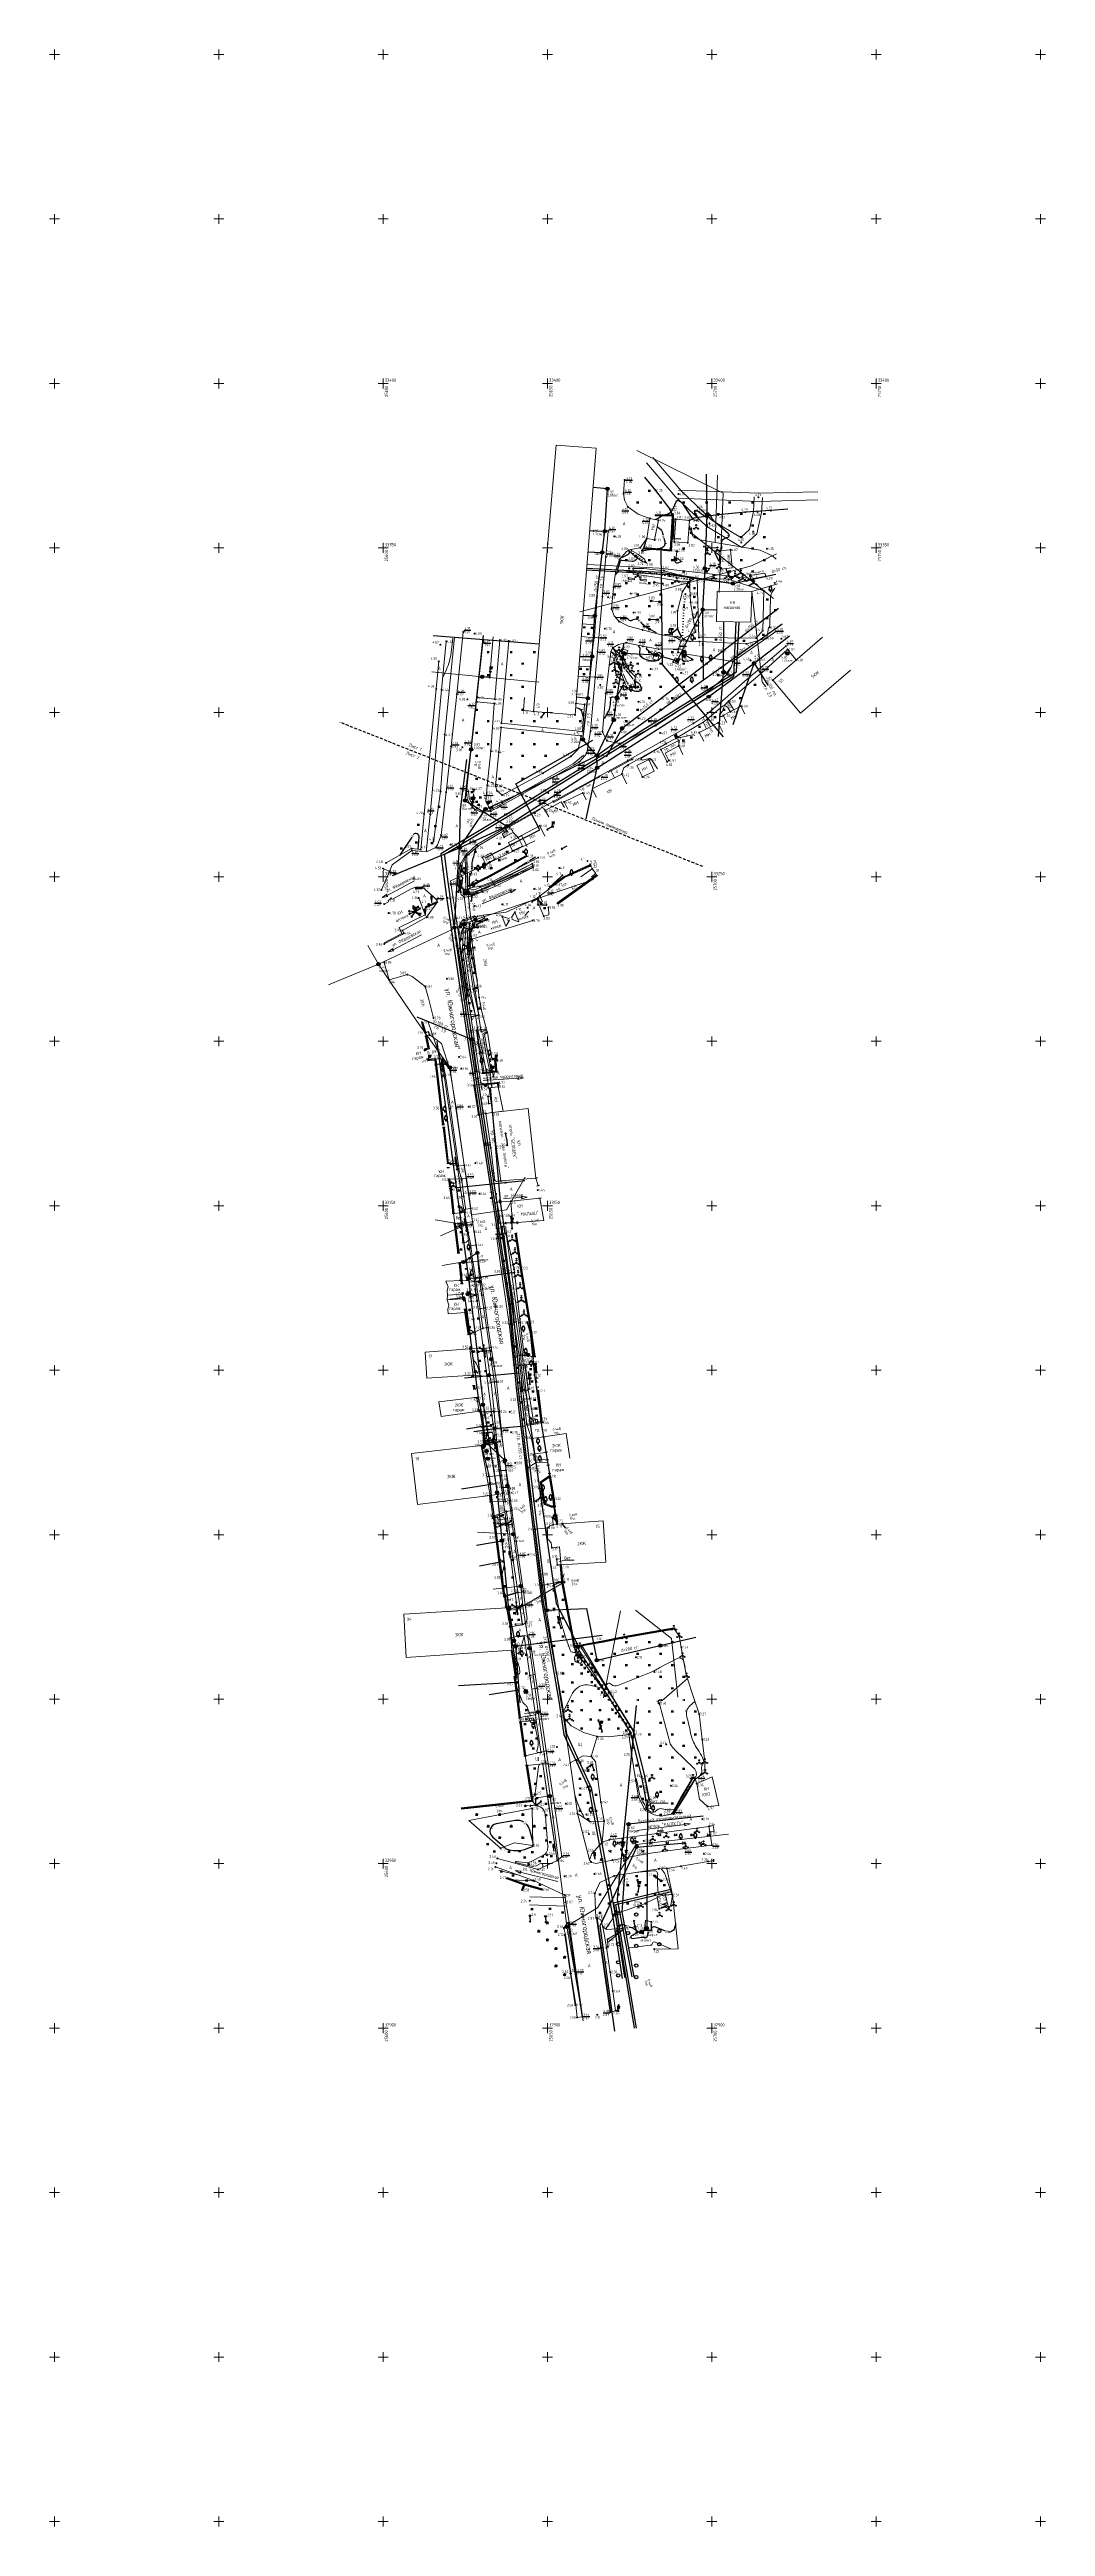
# Model space of a CAD drawing. Header units: metres. Extents: x 24337 to 25822, y 26642 to 34102.
# Drawn here: x 25498 to 25802, y 32748 to 33502 of the extents above; entities that cross this region are included whole.
import ezdxf

# ---------------------------------------------------------------- set-up
doc = ezdxf.new("R2010")
doc.units = ezdxf.units.M
for name, pattern in [('AI9-LType1', [1.397, 0.889, -0.508]), ('Continuous_1', [1, 0.5, 0, 0.5]), ('g5_01_5x1_5', [3, 1.5, -1.5]), ('g5_01x1', [2, 1, -1]), ('g5_02x1', [3, 2, -1]), ('g5_05x2', [7, 5, -2]), ('g5_07x1', [8, 7, -1]), ('g5_366', [1.7, 0.2, -1.5])]:
    doc.linetypes.add(name, pattern=pattern)
for name, color, linetype in [('01_Геодезические пункты', 7, 'Continuous'), ('02_Сетка', 7, 'Continuous'), ('03_Здания и строения', 7, 'Continuous'), ('06_Инженерно-технические сооружения', 7, 'Continuous'), ('07_Объекты электропередачи', 7, 'Continuous'), ('10_Границы покрытий и угодий', 7, 'Continuous'), ('11_Гидрография', 7, 'Continuous'), ('12_Рельеф', 7, 'Continuous'), ('13_Растительность', 7, 'Continuous'), ('14_Ограждения', 7, 'Continuous'), ('17_Топонимика', 7, 'Continuous'), ('18_Зарамочное оформление', 7, 'Continuous'), ('19_Горизонтали', 7, 'Continuous'), ('30_Канализация', 7, 'Continuous'), ('30_Ливневка', 7, 'Continuous'), ('31_Водопровод', 7, 'Continuous'), ('32_Теплосеть', 7, 'Continuous'), ('33_Газопровод', 7, 'Continuous'), ('35_Телефон', 7, 'Continuous'), ('37_Кабель низкого напряжения', 7, 'Continuous'), ('38_Кабели высокого напряжения', 7, 'Continuous'), ('44_Крышки колодцев', 7, 'Continuous'), ('45_Номера колодцев', 7, 'Continuous'), ('61_Отметки высоты поверхности', 7, 'Continuous')]:
    doc.layers.add(name, color=color, linetype=linetype)
doc.styles.add('LIKE11', font='bm431.shx')
doc.styles.add('LIKE36', font='pragmai.shx')
doc.styles.add('Line_GUGK', font='', dxfattribs={"height": 1})
doc.styles.get("Standard").update_dxf_attribs({"font": 'GOST_0.TTF', "height": 2})
doc.styles.get('Line_GUGK').set_extended_font_data('Bm431', italic=True)
doc.linetypes.add('g5_084a', pattern='A,0.001,[18,GUGK_2005.shx,S=5,R=180.000005,X=0,Y=0],1,[18,GUGK_2005.shx,S=12,R=180.000005,X=0,Y=0],1', length=2.001)
doc.linetypes.add('g5_119_1', pattern='A,8,-2,[31,GUGK_2005.shx,S=0.2,R=0,X=0,Y=0],0.7,[31,GUGK_2005.shx,S=0.16,R=0,X=0,Y=0],6.6,[31,GUGK_2005.shx,S=0.16,R=180.000005,X=0,Y=0],0.7,[31,GUGK_2005.shx,S=0.2,R=180.000005,X=0,Y=0],-2', length=20)
doc.linetypes.add('g5_119_3', pattern='A,8,-2,[31,GUGK_2005.shx,S=0.2,R=0,X=0,Y=0],8,[31,GUGK_2005.shx,S=0.2,R=180.000005,X=0,Y=0],-2', length=20)
doc.linetypes.add('g5_121_g', pattern='A,8,-0.6,["Г",Line_GUGK,S=2,R=0,X=0,Y=-1],-2.3,24', length=34.9)
doc.linetypes.add('g5_121_kl', pattern='A,8,-0.6,["Кл",Line_GUGK,S=2,R=0,X=0,Y=-1],-4.4,24', length=37)
doc.linetypes.add('g5_122_g', pattern='A,2,-2,3,-0.6,["Г",Line_GUGK,S=2,R=0,X=0,Y=-1],-2.8,3,-2,8,-2,8,-2,6', length=41.4)
doc.linetypes.add('g5_122_k', pattern='A,2,-2,3,-0.6,["К",Line_GUGK,S=2,R=0,X=0,Y=-1],-3,3,-2,8,-2,8,-2,6', length=41.6)
doc.linetypes.add('g5_122_kl', pattern='A,2,-2,3,-0.6,["Кл",Line_GUGK,S=2,R=0,X=0,Y=-1],-5,3,-2,8,-2,8,-2,6', length=43.6)
doc.linetypes.add('g5_122_kn', pattern='A,2,-2,3,-0.6,["Кн",Line_GUGK,S=2,R=0,X=0,Y=-1],-5,3,-2,8,-2,8,-2,6', length=43.6)
doc.linetypes.add('g5_122_t', pattern='A,2,-2,3,-0.6,["Т",Line_GUGK,S=2,R=0,X=0,Y=-1],-2.8,3,-2,8,-2,8,-2,6', length=41.4)
doc.linetypes.add('g5_122_v', pattern='A,2,-2,3,-0.6,["В",Line_GUGK,S=2,R=0,X=0,Y=-1],-2.8,3,-2,8,-2,8,-2,6', length=41.4)
doc.linetypes.add('g5_122_vp', pattern='A,2,-2,3,-0.6,["Вп",Line_GUGK,S=2,R=0,X=0,Y=-1],-4.8,3,-2,8,-2,8,-2,6', length=43.4)
doc.linetypes.add('g5_133_t', pattern='A,4,[27,GUGK_2005.shx,S=0.8,R=0,X=0,Y=0],4,-2', length=10)
doc.linetypes.add('g5_280_1', pattern='A,0.001,[21,GUGK_2005.shx,S=2,R=180.000005,X=0,Y=0],4', length=4.001)
doc.linetypes.add('g5_386_2', pattern='A,0,-3,[23,GUGK_2005.shx,S=2,R=0,X=2,Y=0],-3', length=6)
doc.linetypes.add('g5_472', pattern='A,0,-8,[25,GUGK_2005.shx,S=0.8,R=0,X=0,Y=-0.4],0', length=8)
doc.linetypes.add('g5_473', pattern='A,0,-7.5,[25,GUGK_2005.shx,S=0.8,R=0,X=0,Y=-0.4],-0.5,[25,GUGK_2005.shx,S=0.8,R=0,X=0,Y=-0.4],0', length=8)
doc.linetypes.add('g5_474_1a', pattern='A,2,-0.5,[28,GUGK_2005.shx,S=2,R=0,X=0,Y=0],-0.5,2', length=5)
doc.linetypes.add('g5_474_2a', pattern='A,2,-0.5,[27,GUGK_2005.shx,S=2,R=0,X=0,Y=0],-0.5,2', length=5)
doc.linetypes.add('g5_475_2', pattern='A,2.5,[25,GUGK_2005.shx,S=0.8,R=0,X=0,Y=0],2.5,-1', length=6)
doc.linetypes.add('g5_476_3', pattern='A,2.5,[30,GUGK_2005.shx,S=2,R=0,X=0,Y=0],5,[30,GUGK_2005.shx,S=2,R=180.000005,X=0,Y=0],2.5', length=10)

# ---------------------------------------------------------------- blocks, each defined once
blk = doc.blocks.new('g5_329_6')
at = {"color": 0, "linetype": 'ByBlock', "lineweight": 15}
blk.add_line((0, 0), (1, 0), dxfattribs=at)
blk = doc.blocks.new('g5_368')
at = {"color": 0}
blk.add_circle((0, 0), 1, dxfattribs=at)
blk = doc.blocks.new('g5_401')
at = {"color": 0, "flags": 128}
for points in [[(-0.4, 0), (-0.4, 1.2)], [(0.4, 0), (0.4, 1.2)]]:
    blk.add_lwpolyline(points, dxfattribs=at)
blk = doc.blocks.new('g5_416')
at = {"color": 0, "flags": 128}
blk.add_lwpolyline([(0.7, 1.2), (0, 0), (-0.7, 1.2)], dxfattribs=at)
at = {"color": 0}
for centre in [(-0.7, 0), (0.7, 0)]:
    blk.add_circle(centre, 0.075, dxfattribs=at)
blk = doc.blocks.new('g5_403')
at = {"color": 0, "lineweight": 30, "flags": 128}
for points in [[(-0.3, 0), (-0.3, 0.8, 0.318313), (-0.6, 1.2, 0.61176)], [(0.3, 0), (0.3, 0.8, -0.318313), (0.6, 1.2, -0.61176)]]:
    blk.add_lwpolyline(points, format="xyb", dxfattribs=at)
blk = doc.blocks.new('g5_404')
at = {"color": 0, "lineweight": 30, "flags": 128}
for points in [[(-0.5, 0), (-0.5, 0.8, 0.318313), (-0.8, 1.2, 0.61176)], [(0.5, 0), (0.5, 0.8, -0.318313), (0.8, 1.2, -0.61176)]]:
    blk.add_lwpolyline(points, format="xyb", dxfattribs=at)
blk.add_lwpolyline([(0, 0), (0, 1.6)], dxfattribs=at)
blk = doc.blocks.new('g5_330')
at = {"linetype": 'ByBlock'}
blk.add_hatch(color=0, dxfattribs=at).paths.add_polyline_path([(-0.3, 0, 1), (0.3, 0, 1)])
at = {"color": 0, "linetype": 'ByBlock', "lineweight": -2}
blk.add_circle((0, 0), 0.3, dxfattribs=at)
at = {"color": 0, "linetype": 'ByBlock', "lineweight": 15, "flags": 12}
for tag, p in [('number', (-7.6, -0.8)), ('z', (0.5, -0.8))]:
    blk.add_attdef(tag, p, '', height=1.6, dxfattribs=at)
blk = doc.blocks.new('g5_475_5')
at = {"color": 0, "flags": 128}
blk.add_lwpolyline([(0, -0.8), (0, 0.8)], dxfattribs=at)
blk = doc.blocks.new('g5_388_1')
at = {"color": 0, "flags": 128}
blk.add_lwpolyline([(0, 1), (0.5, 1, 0.798042), (0.7, 1.9, 0.636328), (0.5, 2.8, 0.533064), (0, 3.5, 0.533064), (-0.5, 2.8, 0.636328), (-0.7, 1.9, 0.798042), (-0.5, 1)], format="xyb", dxfattribs=at)
for points in [[(0, 1), (-0.5, 1)], [(0.5, 0), (0, 0), (0, 1)]]:
    blk.add_lwpolyline(points, dxfattribs=at)
at = {"style": 'LIKE11', "flags": 8}
for tag, p in [('Описание', (-14.2, 0.8)), ('Метрические данные', (1.5, 0.5))]:
    blk.add_attdef(tag, p, '', height=2, dxfattribs=at)
blk = doc.blocks.new('g5_206_3')
blk.add_hatch(color=255).paths.add_polyline_path([(0.425, 3.425), (-0.425, 3.425), (-0.425, 1.875), (0.425, 1.875)])
at = {"color": 0, "flags": 128}
blk.add_lwpolyline([(-0.5, 1.8), (0.5, 1.8), (0.5, 3.5), (-0.5, 3.5)], close=True, dxfattribs=at)
blk.add_lwpolyline([(0, 1.8), (0, 0), (0.5, 0)], dxfattribs=at)
blk = doc.blocks.new('g5_394')
at = {"color": 0}
for centre, radius in [((0, 0), 0.4), ((0, 1.5), 0.3), ((-1.3, -0.7), 0.3), ((1.3, -0.7), 0.3)]:
    blk.add_circle(centre, radius, dxfattribs=at)
blk = doc.blocks.new('g5_311_2')
h = blk.add_hatch(color=0)
edge = h.paths.add_edge_path()
edge.add_arc((0, 0), 0.5, 0, 360)
at = {"color": 0}
blk.add_circle((0, 0), 0.5, dxfattribs=at)
at = {"style": 'LIKE11', "flags": 8}
for tag, p in [('Номер', (0, 1.7)), ('Отметка кольца люка', (0, -2.8)), ('Отметка земли (возле него)', (0, -4.8)), ('Верх прокладки', (0, -6.8)), ('Низ прокладки', (0, -8.8))]:
    blk.add_attdef(tag, p, '', height=1.6, dxfattribs=at)
blk = doc.blocks.new('g5_395_2')
h = blk.add_hatch(color=0)
h.paths.add_polyline_path([(-1.6, -0.7, 1), (-1, -0.7, 1)])
h.paths.add_polyline_path([(-2.1, -1.3, 1), (-2.5, -1.3, 1)])
h.paths.add_polyline_path([(1.6, -0.7, 1), (1, -0.7, 1)])
h.paths.add_polyline_path([(2.1, -1.3, 1), (2.5, -1.3, 1)])
h.paths.add_polyline_path([(0.3, 1.5, 1), (-0.3, 1.5, 1)])
h.paths.add_polyline_path([(0.2, 2.6, 1), (-0.2, 2.6, 1)])
at = {"color": 0}
for centre, radius in [((0, 0), 0.4), ((0, 1.5), 0.3), ((0, 2.6), 0.2), ((-2.3, -1.3), 0.2), ((-1.3, -0.7), 0.3), ((1.3, -0.7), 0.3), ((2.3, -1.3), 0.2)]:
    blk.add_circle(centre, radius, dxfattribs=at)
blk = doc.blocks.new('g5_367_1')
at = {"color": 0, "flags": 128}
for points in [[(0, 1), (-0.5, 1)], [(0, 1), (0.5, 1)], [(0, 0), (0, 1)], [(0.5, 0), (0, 0)]]:
    blk.add_lwpolyline(points, dxfattribs=at)
at = {"color": 0}
for centre, start, end in [((-0.5, 1.5), 115.6346, 270), ((-0.4, 2.3), 97.9407, 227.8197), ((0, 3), 90, 202.242), ((0, 3), 337.758, 90), ((0.4, 2.3), 312.1804, 82.0594), ((0.5, 1.5), 270, 64.3654)]:
    blk.add_arc(centre, 0.5, start, end, dxfattribs=at)
at = {"style": 'LIKE11', "flags": 8}
for tag, p in [('Описание', (-14.2, 1)), ('Метрические данные', (1.4, 0.6))]:
    blk.add_attdef(tag, p, '', height=2, dxfattribs=at)
blk = doc.blocks.new('g5_128a')
h = blk.add_hatch(color=255)
h.paths.add_polyline_path([(-0.325, 0.425), (-0.675, 0.425), (-0.675, -0.425), (-0.325, -0.425)])
h.paths.add_polyline_path([(0.175, 0.425), (-0.175, 0.425), (-0.175, -0.425), (0.175, -0.425)])
h.paths.add_polyline_path([(0.675, 0.425), (0.325, 0.425), (0.325, -0.425), (0.675, -0.425)])
at = {"color": 0, "flags": 128}
blk.add_lwpolyline([(-0.75, -0.5), (0.75, -0.5), (0.75, 0.5), (-0.75, 0.5)], close=True, dxfattribs=at)
for points in [[(-0.25, -0.5), (-0.25, 0.5)], [(0.25, -0.5), (0.25, 0.5)]]:
    blk.add_lwpolyline(points, dxfattribs=at)
blk = doc.blocks.new('g5_115_1')
at = {"color": 0, "flags": 128}
for points in [[(0, 0), (4, 0)], [(3.3, -0.5), (4, 0), (3.3, 0.5)]]:
    blk.add_lwpolyline(points, dxfattribs=at)
blk = doc.blocks.new('g5_106_1a')
h = blk.add_hatch(color=255)
edge = h.paths.add_edge_path()
edge.add_arc((0, 0), 0.425, 0, 360)
at = {"color": 0}
blk.add_circle((0, 0), 0.5, dxfattribs=at)
at = {"style": 'LIKE11', "flags": 8}
for tag, p in [('Отметка', (1, 0)), ('Высота опоры', (-7.7, -2.8))]:
    blk.add_attdef(tag, p, '', height=1.6, dxfattribs=at)
blk = doc.blocks.new('g5_110_1c')
h = blk.add_hatch(color=255)
edge = h.paths.add_edge_path()
edge.add_arc((0, 0), 0.425, 0, 360)
edge = h.paths.add_edge_path(flags=16)
edge.add_arc((0, 0), 0.195, 0, 360)
h = blk.add_hatch(color=0)
edge = h.paths.add_edge_path()
edge.add_arc((0, 0), 0.12, 0, 360)
at = {"color": 0}
for p, q in [((0, 0.5), (0, 3)), ((0, 2.8), (1.5, 2.8))]:
    blk.add_line(p, q, dxfattribs=at)
at = {"color": 0, "flags": 128}
blk.add_lwpolyline([(0.4, 2.8), (0.4, 1.9, 1.040016), (1.1, 1.9), (1.1, 2.8)], format="xyb", dxfattribs=at)
at = {"color": 0}
for radius in [0.5, 0.12]:
    blk.add_circle((0, 0), radius, dxfattribs=at)
blk = doc.blocks.new('g5_117')
h = blk.add_hatch(color=255)
h.paths.add_polyline_path([(-0.6, 0.7), (0.7, -0.6, 0.177899), (0.9, 0, 0.639215)])
h.paths.add_polyline_path([(-0.7, 0.6, 0.177899), (-0.9, 0, 0.639215), (0.6, -0.7)])
at = {"color": 0, "flags": 128}
blk.add_lwpolyline([(0.7, -0.7), (-0.7, 0.7)], dxfattribs=at)
at = {"color": 0}
blk.add_circle((0, 0), 1, dxfattribs=at)
at = {"style": 'LIKE11', "flags": 8}
for tag, p, height in [('Номер', (0, 1.7), 1.6), ('Текст', (1.8, -0.8), 2), ('Отметка кольца люка', (0, -2.8), 1.6), ('Отметка земли (возле него)', (0, -4.8), 1.6), ('Верх прокладки', (0, -6.8), 1.6), ('Низ прокладки', (0, -8.8), 1.6)]:
    blk.add_attdef(tag, p, '', height=height, dxfattribs=at)
blk = doc.blocks.new('g5_117sv')
h = blk.add_hatch(color=255)
h.paths.add_polyline_path([(-0.1, 0.9, 0.390634), (-0.9, 0, 0.11106), (-0.8, -0.4), (-0.1, 0)])
h.paths.add_polyline_path([(0.1, 0), (0.8, -0.4, 0.11106), (0.9, 0, 0.390634), (0.1, 0.9)])
h.paths.add_polyline_path([(-0.8, -0.5, 0.524447), (0.8, -0.5), (0, -0.1)])
at = {"color": 0, "flags": 128}
for points in [[(0, 1), (0, 0)], [(0, 0), (-0.9, -0.5)], [(0.9, -0.5), (0, 0)]]:
    blk.add_lwpolyline(points, dxfattribs=at)
at = {"color": 0}
blk.add_circle((0, 0), 1, dxfattribs=at)
at = {"style": 'LIKE11', "flags": 8}
for tag, p in [('Номер', (0, 1.7)), ('Отметка кольца люка', (0, -2.8)), ('Отметка земли (возле него)', (0, -4.8)), ('Верх прокладки', (0, -6.8)), ('Низ прокладки', (0, -8.8))]:
    blk.add_attdef(tag, p, '', height=1.6, dxfattribs=at)
blk = doc.blocks.new('g5_112')
blk.add_hatch(color=0).paths.add_polyline_path([(0, 0), (0.2, 1.2), (0.7, 1)])
at = {"color": 0, "flags": 128}
blk.add_lwpolyline([(0.4, 1.1), (1.5, 3.8), (-0.8, 2.4), (0.3, 5.2)], dxfattribs=at)
blk.add_lwpolyline([(0, 0), (0.2, 1.2), (0.7, 1)], close=True, dxfattribs=at)
blk = doc.blocks.new('g5_121_7c')
h = blk.add_hatch(color=0)
edge = h.paths.add_edge_path()
edge.add_arc((0, 0), 0.6, 0, 360)
at = {"color": 0}
blk.add_circle((0, 0), 0.6, dxfattribs=at)
blk = doc.blocks.new('g5_117v')
h = blk.add_hatch(color=255)
h.paths.add_polyline_path([(-0.9, 0.1), (0.9, 0.1, 0.921954)])
h.paths.add_polyline_path([(0.9, -0.1), (-0.9, -0.1, 0.921954)])
at = {"color": 0}
blk.add_line((-1, 0), (1, 0), dxfattribs=at)
blk.add_circle((0, 0), 1, dxfattribs=at)
at = {"style": 'LIKE11', "flags": 8}
blk.add_attdef('Номер', (0, 1.7), '', height=1.6, dxfattribs=at)
at = {"layer": '45_Номера колодцев', "style": 'LIKE11', "flags": 8}
for tag, p in [('Отметка кольца люка', (0, -2.8)), ('Отметка земли (возле него)', (0, -4.8)), ('Верх прокладки', (0, -6.8)), ('Низ прокладки', (0, -8.8))]:
    blk.add_attdef(tag, p, '', height=1.6, dxfattribs=at)
blk = doc.blocks.new('g5_117kb')
h = blk.add_hatch(color=255)
h.paths.add_polyline_path([(0.1, 0.1), (0.9, 0.1, 0.367426), (0.1, 0.9)])
h.paths.add_polyline_path([(-0.1, 0.9, 0.367426), (-0.9, 0.1), (-0.1, 0.1)])
h.paths.add_polyline_path([(-0.1, -0.1), (-0.9, -0.1, 0.367426), (-0.1, -0.9)])
h.paths.add_polyline_path([(0.1, -0.9, 0.367426), (0.9, -0.1), (0.1, -0.1)])
at = {"color": 0, "flags": 128}
for points in [[(-1, 0), (1, 0)], [(0, 1), (0, -1)]]:
    blk.add_lwpolyline(points, dxfattribs=at)
at = {"color": 0}
blk.add_circle((0, 0), 1, dxfattribs=at)
at = {"style": 'LIKE11', "flags": 8}
for tag, p in [('Номер', (0, 1.7)), ('Отметка кольца люка', (0, -2.8)), ('Отметка земли (возле него)', (0, -4.8)), ('Верх прокладки', (0, -6.8)), ('Низ прокладки', (0, -8.8))]:
    blk.add_attdef(tag, p, '', height=1.6, dxfattribs=at)
blk = doc.blocks.new('g5_110_1a')
h = blk.add_hatch(color=255)
edge = h.paths.add_edge_path()
edge.add_arc((0, 0), 0.425, 0, 360)
at = {"color": 0}
for p, q in [((0, 0.5), (0, 3)), ((0, 2.8), (1.5, 2.8))]:
    blk.add_line(p, q, dxfattribs=at)
at = {"color": 0, "flags": 128}
blk.add_lwpolyline([(0.4, 2.8), (0.4, 1.9, 1.040016), (1.1, 1.9), (1.1, 2.8)], format="xyb", dxfattribs=at)
at = {"color": 0}
blk.add_circle((0, 0), 0.5, dxfattribs=at)
blk = doc.blocks.new('g5_140_2')
at = {"color": 0, "flags": 128}
blk.add_lwpolyline([(-1, -0.6), (1, -0.6), (1, 0.6), (-1, 0.6)], close=True, dxfattribs=at)
at = {"color": 0}
for centre in [(-0.5, 0), (0.5, 0)]:
    blk.add_circle(centre, 0.125, dxfattribs=at)
blk = doc.blocks.new('g5_110_1g')
h = blk.add_hatch(color=0)
edge = h.paths.add_edge_path()
edge.add_arc((0, 0), 0.12, 0, 360)
h = blk.add_hatch(color=255)
edge = h.paths.add_edge_path()
edge.add_arc((0, 0), 0.425, 0, 360)
edge = h.paths.add_edge_path(flags=16)
edge.add_arc((0, 0), 0.195, 0, 360)
at = {"color": 0}
for p, q in [((0, 2.8), (-1.5, 2.8)), ((0, 0.5), (0, 3)), ((0, 2.8), (1.5, 2.8))]:
    blk.add_line(p, q, dxfattribs=at)
at = {"color": 0, "flags": 128}
for points in [[(-0.4, 2.8), (-0.4, 1.9, -1.040016), (-1.1, 1.9), (-1.1, 2.8)], [(0.4, 2.8), (0.4, 1.9, 1.040016), (1.1, 1.9), (1.1, 2.8)]]:
    blk.add_lwpolyline(points, format="xyb", dxfattribs=at)
at = {"color": 0}
for radius in [0.5, 0.12]:
    blk.add_circle((0, 0), radius, dxfattribs=at)
blk = doc.blocks.new('g5_118')
h = blk.add_hatch(color=255)
edge = h.paths.add_edge_path()
edge.add_arc((0, 0), 0.925, 0, 360)
at = {"color": 0}
blk.add_circle((0, 0), 1, dxfattribs=at)
at = {"style": 'LIKE11', "flags": 8}
for tag, p, height in [('Номер', (0, 1.7), 1.6), ('Текст', (1.2, -0.7), 2), ('Отметка кольца люка', (0, -2.8), 1.6), ('Отметка земли (возле него)', (0, -4.8), 1.6), ('Верх прокладки', (0, -6.8), 1.6), ('Низ прокладки', (0, -8.8), 1.6)]:
    blk.add_attdef(tag, p, '', height=height, dxfattribs=at)
blk = doc.blocks.new('g5_005_1')
h = blk.add_hatch(color=255)
edge = h.paths.add_edge_path()
edge.add_arc((0, 0), 0.675, 0, 360.0002)
edge = h.paths.add_edge_path(flags=16)
edge.add_arc((0, 0), 0.2, 0, 360.0002)
at = {"color": 0}
for p, q in [((-1.2, 0), (-0.8, 0)), ((0, 1.2), (0, 0.8)), ((0.8, 0), (1.2, 0)), ((0, -0.8), (0, -1.2))]:
    blk.add_line(p, q, dxfattribs=at)
for radius in [0.75, 0.125]:
    blk.add_circle((0, 0), radius, dxfattribs=at)
at = {"lineweight": 20, "style": 'LIKE36', "flags": 8}
for tag, p in [('Номер пункта', (-20.1, -1)), ('Отметка центра и земли', (2.2, -1))]:
    blk.add_attdef(tag, p, '', height=2, dxfattribs=at)
blk = doc.blocks.new('g5_109b')
h = blk.add_hatch(color=0)
edge = h.paths.add_edge_path()
edge.add_arc((0, 0), 0.5, 0, 360)
at = {"color": 0, "flags": 128}
for points in [[(0, 0.5), (0.2, 3.1), (-1.1, 1.8), (-0.9, 4)], [(-0.3, 1.3), (0, 0.5)], [(0.4, 1.2), (0, 0.5)]]:
    blk.add_lwpolyline(points, dxfattribs=at)
at = {"color": 0}
blk.add_circle((0, 0), 0.5, dxfattribs=at)
blk = doc.blocks.new('g5_117t')
h = blk.add_hatch(color=255)
h.paths.add_polyline_path([(-0.1, -0.1), (-0.9, -0.1, 0.367426), (-0.1, -0.9)])
h.paths.add_polyline_path([(0.1, -0.9, 0.367426), (0.9, -0.1), (0.1, -0.1)])
h.paths.add_polyline_path([(0.9, 0.1, 0.921954), (-0.9, 0.1)])
at = {"color": 0, "flags": 128}
for points in [[(-1, 0), (1, 0)], [(0, -1), (0, 0)]]:
    blk.add_lwpolyline(points, dxfattribs=at)
at = {"color": 0}
blk.add_circle((0, 0), 1, dxfattribs=at)
at = {"style": 'LIKE11', "flags": 8}
for tag, p in [('Номер', (0, 1.7)), ('Отметка кольца люка', (0, -2.8)), ('Отметка земли (возле него)', (0, -4.8)), ('Верх прокладки', (0, -6.8)), ('Низ прокладки', (0, -8.8))]:
    blk.add_attdef(tag, p, '', height=1.6, dxfattribs=at)
blk = doc.blocks.new('g5_012')
at = {"color": 92, "linetype": 'ByBlock', "lineweight": -2}
for p, q in [((-3, 0), (3, 0)), ((0, -3), (0, 3))]:
    blk.add_line(p, q, dxfattribs=at)

msp = doc.modelspace()

# ---------------------------------------------------------------- linework, layer by layer
at = {"layer": '01_Геодезические пункты', "color": 7, "lineweight": 20, "ltscale": 0.5, "flags": 128}
msp.add_lwpolyline([(25633.45, 33274.77), (25630.65, 33274.77)], dxfattribs=at)
at = {"layer": '03_Здания и строения', "color": 7, "linetype": 'Continuous', "lineweight": 20, "ltscale": 0.5, "flags": 128}
for points in [[(25645.75, 33300.26), (25652.63, 33381.21), (25664.81, 33380.29), (25658.39, 33299.24)], [(25681.14, 33358.94), (25680.2, 33352.85), (25682.56, 33352.4), (25683.73, 33358.42), (25681.14, 33358.94)], [(25702.63, 33343.5), (25706.19, 33343.93), (25705.72, 33349.44), (25702.13, 33349.07), (25702.63, 33343.5)], [(25701.61, 33336.83), (25701.39, 33327.64), (25711.88, 33327.39), (25712.13, 33336.74), (25701.61, 33336.83)], [(25733.68, 33322.88), (25724.45, 33314.9), (25718.51, 33309.76), (25727.01, 33299.73), (25742.17, 33312.87)], [(25642.69, 33300.64), (25643, 33304.56)], [(25642.69, 33300.64), (25645.75, 33300.26)], [(25645.75, 33300.26), (25658.39, 33299.24)], [(25708.82, 33301.89), (25706.71, 33300.78), (25706.71, 33300.78), (25705.62, 33300.21), (25703.47, 33299.08)], [(25703.47, 33299.08), (25704.56, 33296.93)], [(25708.82, 33301.89), (25709.99, 33299.55)], [(25701.9, 33296.79), (25696.15, 33293.87)], [(25696.15, 33293.87), (25697.57, 33291.28)], [(25701.9, 33296.79), (25703.33, 33293.97)], [(25678.89, 33280.38), (25682.42, 33282.12), (25680.81, 33285.62), (25677.19, 33283.8), (25678.89, 33280.38)], [(25689.93, 33289.81), (25685.76, 33287.63), (25686.93, 33285.37)], [(25689.93, 33289.81), (25691.22, 33287.22)], [(25655.03, 33272.77), (25660.75, 33275.52)], [(25660.75, 33275.52), (25661.78, 33273.45)], [(25663.61, 33276.75), (25672.62, 33281.25)], [(25663.61, 33276.75), (25664.93, 33274.23)], [(25672.62, 33281.25), (25674.16, 33278.27)], [(25649.29, 33270.12), (25654.18, 33272.77)], [(25649.29, 33270.12), (25650.41, 33268.23)], [(25654.18, 33272.77), (25655.15, 33271.05)], [(25655.03, 33272.77), (25656.15, 33270.53)], [(25642.07, 33262.57), (25647.64, 33265.54)], [(25642.07, 33262.57), (25643.77, 33259.25)], [(25647.64, 33265.54), (25649.23, 33262.31)], [(25610.85, 33243.59), (25612.75, 33238.42), (25604.83, 33234.55)], [(25604.83, 33234.55), (25605.73, 33232.82), (25600.31, 33229.93)], [(25627, 33231.03), (25627.2, 33228.96), (25629.18, 33213.31), (25630.04, 33208.99), (25631.43, 33203.62)], [(25635.04, 33186.2), (25632.24, 33185.88), (25632.59, 33183.28), (25632.88, 33181.16), (25633.26, 33178.32), (25636.51, 33178.8), (25635.04, 33186.2)], [(25633.26, 33178.32), (25634.36, 33167.89), (25635.78, 33157.57), (25646.5, 33158.36), (25644.07, 33179.57), (25633.26, 33178.32)], [(25647.17, 33156.13), (25646.5, 33158.36)], [(25638.89, 33151.38), (25634.61, 33151.07), (25635.17, 33144.67), (25639.37, 33144.86), (25648.93, 33145.54), (25647.64, 33152.36), (25638.89, 33151.38)], [(25638.89, 33151.38), (25639.37, 33144.86)], [(25624.17, 33123.09), (25624.25, 33121.72), (25619.52, 33121.38), (25619.53, 33122.81), (25624.17, 33123.09)], [(25624.17, 33123.09), (25624.19, 33123.57)], [(25627.37, 33098.49), (25626.39, 33106.53), (25612.79, 33105.53), (25613.28, 33097.54), (25627.37, 33098.49)], [(25628.01, 33091.69), (25628.55, 33091.57), (25628.75, 33090.56), (25629.12, 33088), (25629.19, 33087.57), (25617.66, 33085.97), (25616.98, 33090.42), (25628.01, 33091.69)], [(25650.01, 33072.06), (25649.9, 33072.82), (25649.59, 33075.03), (25648.91, 33079.78), (25655.64, 33080.8), (25656.78, 33073.26)], [(25632.53, 33061.89), (25631.5, 33067.67), (25629.82, 33077.09), (25608.67, 33074.69), (25610.42, 33059.14), (25632.53, 33061.89)], [(25652.89, 33053.21), (25651.71, 33053.05), (25650.69, 33052.65), (25650.06, 33052.13), (25649.9, 33051.92), (25649.79, 33049.08), (25651.07, 33047.54), (25651.32, 33046.05), (25653.66, 33046.32), (25653.95, 33042.65), (25654.1, 33040.81)], [(25654.1, 33040.81), (25667.76, 33041.67), (25666.94, 33054.23), (25652.89, 33053.21)], [(25638.83, 33018.72), (25639.1, 33014.88), (25607.05, 33012.67), (25606.29, 33025.87), (25637.51, 33027.81), (25638.63, 33021.98), (25638.83, 33018.72)], [(25637.51, 33027.81), (25638.63, 33021.98)], [(25638.63, 33021.98), (25638.83, 33018.72)], [(25695.41, 32974.34), (25696.21, 32969.57), (25698.64, 32967.39), (25702.14, 32967.63), (25700.14, 32976.35), (25695.41, 32974.34)], [(25683.41, 32940.01), (25685.89, 32940.54), (25686.71, 32936.99), (25684.02, 32936.27), (25683.41, 32940.01)]]:
    msp.add_lwpolyline(points, dxfattribs=at)
at = {"layer": '03_Здания и строения', "color": 7, "linetype": 'Continuous_1', "lineweight": 20, "ltscale": 0.5, "flags": 128}
msp.add_lwpolyline([(25632.83, 33257.3), (25633.92, 33255.33), (25631.22, 33253.9), (25630.21, 33255.88)], close=True, dxfattribs=at)
at = {"layer": '03_Здания и строения', "color": 7, "linetype": 'Continuous', "lineweight": 20, "flags": 128}
for points, elevation in [([(25636.24, 33237.97), (25637.35, 33234.99)], 4.14), ([(25638.27, 33237.32), (25636.24, 33237.97)], 4.1), ([(25639.01, 33237.59), (25640.08, 33239.25)], 4.14), ([(25640.08, 33239.25), (25641.32, 33236.35)], 4.1), ([(25637.35, 33234.99), (25638.47, 33236.75)], 4.14), ([(25641.32, 33236.35), (25639.22, 33237.02)], 4.1)]:
    msp.add_lwpolyline(points, dxfattribs=dict(at, elevation=elevation))
for points in [[(25623.82, 33127.26), (25619.08, 33127.04)], [(25619.08, 33127.04), (25619.83, 33125.36), (25619.48, 33124.28), (25619.53, 33122.81)], [(25625.07, 33117.51), (25619.75, 33117.12), (25619.66, 33118.56), (25619.98, 33119.81), (25619.52, 33121.38)]]:
    msp.add_lwpolyline(points, dxfattribs=at)
at = {"layer": '06_Инженерно-технические сооружения', "color": 7, "linetype": 'Continuous', "lineweight": 20, "ltscale": 500, "flags": 128}
for points in [[(25689.06, 33346.32), (25689.38, 33348.94)], [(25674.64, 33340.89), (25674.57, 33340.47), (25676.45, 33340.29), (25676.49, 33340.68), (25674.64, 33340.89)], [(25678.21, 33340.52), (25680.1, 33340.27), (25680.05, 33339.87), (25678.16, 33340.14), (25678.21, 33340.52)], [(25682.52, 33339.5), (25684.9, 33339.14)], [(25711.58, 33341.56), (25711.75, 33340.54), (25716.42, 33341.36), (25716.15, 33342.32), (25711.58, 33341.56)], [(25681.03, 33328.21), (25683.48, 33328.19)], [(25681.56, 33333.87), (25684.05, 33333.61)], [(25689.89, 33319.31), (25691.15, 33319), (25690.9, 33317.95), (25689.66, 33318.21), (25689.89, 33319.31)], [(25689.04, 33292.08), (25689.6, 33292.45), (25689.15, 33293.24), (25688.52, 33292.99), (25689.04, 33292.08)], [(25688.77, 33293.09), (25689.21, 33292.19)], [(25688.98, 33293.18), (25689.42, 33292.33)], [(25689.06, 33293.31), (25689.15, 33293.24)], [(25633.64, 33270.45), (25633.56, 33270.59), (25633.48, 33270.73), (25633.41, 33270.86), (25633.19, 33271.23), (25632.34, 33270.77), (25632.75, 33269.95)], [(25632.46, 33270.53), (25633.33, 33271)], [(25632.6, 33270.25), (25633.48, 33270.73)], [(25637.13, 33264.85), (25637.62, 33264.05), (25637.72, 33263.8), (25636.85, 33263.33), (25636.26, 33264.39)], [(25636.46, 33264.03), (25637.34, 33264.51)], [(25636.68, 33263.62), (25637.57, 33264.14)], [(25624.92, 33256.19), (25624.94, 33255.81), (25625.04, 33252.36), (25625.07, 33250)], [(25625.64, 33250), (25625.6, 33252.25), (25625.47, 33256.35), (25625.46, 33256.61)], [(25647.16, 33255.87), (25636.03, 33250)], [(25638.66, 33250), (25645.52, 33253.39)], [(25654.86, 33250), (25654.89, 33250.02), (25662.94, 33253.75), (25663.11, 33253.29), (25655.71, 33250)], [(25609.87, 33246.9), (25609.89, 33246.76), (25609.96, 33246.38), (25611.89, 33246.31), (25611.93, 33246.76), (25611.94, 33246.89), (25609.87, 33246.9)], [(25609.91, 33246.64), (25611.91, 33246.59)], [(25625.07, 33246.12), (25624.46, 33245.84), (25624.57, 33244.81), (25625.9, 33244.84)], [(25625.07, 33250), (25625.13, 33246.2), (25626.62, 33244.82), (25627.25, 33244.84), (25629.01, 33245.59), (25633.84, 33247.62), (25638.66, 33250)], [(25625.9, 33244.84), (25626.04, 33246.11), (25625.73, 33246.18), (25625.07, 33246.12)], [(25636.03, 33250), (25633.33, 33248.58), (25629.43, 33247.04), (25627.58, 33246.85), (25625.7, 33246.37), (25625.64, 33250)], [(25651.31, 33246.91), (25651.21, 33246.83), (25650.85, 33246.53), (25650.68, 33246.91), (25654.86, 33250)], [(25655.71, 33250), (25655.19, 33249.77), (25652.31, 33247.7), (25651.31, 33246.91)], [(25627.54, 33238.06), (25627.81, 33237.71), (25626.83, 33237.31), (25624.5, 33236.48), (25624.38, 33236.95)], [(25627.53, 33237.99), (25627.73, 33237.73), (25624.63, 33236.56), (25624.56, 33236.93), (25627.53, 33237.99)], [(25627.53, 33237.99), (25627.54, 33238.06)], [(25628.27, 33237.47), (25627.54, 33237.14), (25627.89, 33236.48), (25628.61, 33236.83), (25628.27, 33237.47)], [(25627.73, 33237.73), (25627.81, 33237.71)], [(25623.57, 33235.82), (25624.94, 33236.2), (25625.12, 33235.24), (25624.46, 33235.06), (25623.77, 33234.87), (25623.57, 33235.82)], [(25628.02, 33207.77), (25627.96, 33208.27), (25625.82, 33215.63), (25624.16, 33228.14), (25624.46, 33235.06)], [(25624.56, 33236.93), (25624.38, 33236.95)], [(25624.61, 33236.22), (25624.98, 33236.27), (25625.24, 33235.18), (25624.46, 33235.06)], [(25624.63, 33236.56), (25624.5, 33236.48)], [(25626.83, 33237.31), (25624.54, 33236.47), (25624.61, 33236.22), (25624.94, 33236.2)], [(25627.79, 33236.15), (25627.19, 33234.6), (25626.19, 33232.76), (25625.98, 33228.27), (25627.94, 33216.14), (25628.99, 33208.52), (25629.06, 33207.99)], [(25625.82, 33215.63), (25626.43, 33215.74)], [(25627.94, 33216.14), (25627.4, 33215.92)], [(25628.02, 33207.77), (25626.68, 33207.57), (25626.9, 33206.48), (25627.1, 33206.51), (25626.93, 33207.47), (25629.08, 33207.85), (25629.06, 33207.99)], [(25628.02, 33207.77), (25628.08, 33207.82), (25628.99, 33208.01), (25629.06, 33207.99), (25628.02, 33207.77)], [(25612.81, 33202.67), (25613.75, 33202.96), (25614.18, 33201.92), (25613.1, 33201.54)], [(25612.83, 33202.6), (25612.81, 33202.67)], [(25612.83, 33202.6), (25613.7, 33202.89), (25614.09, 33201.95), (25613.08, 33201.61), (25612.83, 33202.6)], [(25613.1, 33201.54), (25613.08, 33201.61)], [(25613.7, 33202.89), (25613.75, 33202.96)], [(25614.09, 33201.95), (25614.18, 33201.92)], [(25628.69, 33203.33), (25628.84, 33203.26), (25629.67, 33203.44), (25629.74, 33203.52), (25628.69, 33203.33)], [(25628.69, 33203.33), (25629.06, 33199.22), (25629.68, 33196.59), (25630.69, 33190.51)], [(25631.43, 33203.62), (25629.74, 33203.52)], [(25631.73, 33202.75), (25630.85, 33202.09), (25631.86, 33196.61), (25632.9, 33190.8)], [(25630.23, 33187.05), (25630.26, 33186.72), (25631.84, 33186.86), (25632.94, 33186.98), (25634.95, 33187.16), (25634.95, 33187.43), (25630.23, 33187.05)], [(25630.3, 33187.02), (25630.23, 33187.05)], [(25630.32, 33186.77), (25630.26, 33186.72)], [(25634.9, 33187.19), (25630.32, 33186.77), (25630.3, 33187.02), (25634.9, 33187.38)], [(25634.39, 33190.99), (25632.9, 33190.8), (25630.69, 33190.51), (25630.34, 33190.43)], [(25630.36, 33190.41), (25630.34, 33190.43)], [(25634.41, 33190.92), (25630.36, 33190.41), (25630.38, 33190.18), (25634.44, 33190.79)], [(25630.38, 33190.18), (25630.37, 33190.17), (25630.36, 33190.15)], [(25631.84, 33186.86), (25631.95, 33185.85), (25633.13, 33185.94), (25632.94, 33186.98)], [(25634.9, 33187.38), (25634.95, 33187.43)], [(25634.9, 33187.19), (25634.9, 33187.38)], [(25634.9, 33187.19), (25634.95, 33187.16)], [(25632.59, 33183.28), (25631.9, 33183.25), (25632.09, 33181.11), (25632.88, 33181.16)], [(25636.18, 33143.66), (25637.33, 33143.63), (25637.44, 33141.63), (25636.41, 33141.48), (25636.18, 33143.66)], [(25636.42, 33141.4), (25637.79, 33130.18), (25639.76, 33114.64), (25641.43, 33104.48)], [(25642.95, 33104.57), (25641.68, 33114.48), (25639.82, 33130.63), (25637.46, 33141.57)], [(25625.27, 33128.31), (25626.37, 33128.47), (25626.6, 33127.57), (25625.45, 33127.36), (25625.27, 33128.31)], [(25625.66, 33123.66), (25626.31, 33123.48), (25626.3, 33123), (25625.81, 33122.67), (25625.31, 33123.04), (25625.66, 33123.66)], [(25641.61, 33101.51), (25642.48, 33093.92)], [(25643.15, 33101.68), (25644.08, 33094.06)], [(25642.51, 33093.79), (25644.15, 33093.91), (25644.61, 33091.33), (25642.76, 33091.21), (25642.51, 33093.79)], [(25630.27, 33082.55), (25632.85, 33082.97), (25632.85, 33083.37), (25633.48, 33083.44), (25633.45, 33083.59), (25632.82, 33083.52), (25632.59, 33083.49), (25632.63, 33083.17), (25630.45, 33082.84), (25630.27, 33082.55)], [(25630.46, 33081.01), (25633.17, 33081.28), (25633.22, 33081.12), (25630.48, 33080.75)], [(25648.22, 33084.41), (25645.82, 33083.95), (25643.72, 33083.58), (25643.65, 33083.56), (25643.8, 33083.16), (25648.34, 33084.1)], [(25647.07, 33084.29), (25646.93, 33085.05), (25646.26, 33084.99), (25646.44, 33084.2), (25647.07, 33084.29)], [(25634.63, 33077.94), (25634.38, 33077.85), (25629.82, 33077.09)], [(25631.34, 33078.06), (25631.39, 33077.6), (25630.93, 33077.61), (25630.82, 33078.04), (25631.34, 33078.06)], [(25636.01, 33067.96), (25635.65, 33067.95), (25632.26, 33067.71), (25631.5, 33067.67)], [(25632.53, 33061.89), (25636.56, 33062.57), (25636.67, 33062.59)], [(25635.65, 33048.49), (25636.6, 33048.56), (25636.68, 33047.84), (25635.56, 33047.82), (25635.65, 33048.49)], [(25659.49, 33012.6), (25659.87, 33012.92), (25659.47, 33013.62), (25658.88, 33014.73), (25658.65, 33016.16), (25658.13, 33016.11), (25658.39, 33014.64), (25658.6, 33014), (25659.49, 33012.6)], [(25658.22, 33015.98), (25658.13, 33016.11)], [(25658.22, 33015.98), (25658.57, 33016), (25658.84, 33014.61), (25659.32, 33013.7), (25659.82, 33012.94), (25659.49, 33012.7), (25658.97, 33013.57), (25658.47, 33014.55), (25658.22, 33015.98)], [(25658.57, 33016), (25658.65, 33016.16)], [(25658.87, 33016.14), (25658.65, 33016.16)], [(25659.49, 33012.7), (25659.49, 33012.6)], [(25659.82, 33012.94), (25659.87, 33012.92)], [(25670.22, 33000), (25669.04, 33001.91), (25660.4, 33016.36), (25659.87, 33016.27)], [(25668.92, 33000), (25668.14, 33001.26), (25659.87, 33012.92)], [(25679.88, 32969.3), (25678.57, 32976.31), (25675.33, 32989.31), (25675.2, 32989.77), (25668.92, 33000)], [(25681.06, 32969.48), (25679.65, 32976.59), (25676.48, 32989.27), (25676.08, 32990.54), (25670.22, 33000)], [(25643.42, 32993.97), (25643.55, 32993.18), (25643.42, 32993.97), (25645.66, 32994.34), (25645.87, 32993.57), (25645.66, 32994.34), (25643.42, 32993.97), (25643.55, 32993.18), (25645.87, 32993.57)], [(25643.98, 32994.06), (25644.1, 32993.27)], [(25644.5, 32994.15), (25644.67, 32993.37)], [(25645.15, 32994.26), (25645.31, 32993.48)], [(25694.94, 32975.66), (25691.63, 32970.2), (25688.48, 32965.11), (25688.29, 32965.14), (25687.9, 32965.16), (25687.79, 32965.17), (25690.6, 32970.1), (25694.26, 32976.21), (25694.94, 32975.66)], [(25687.9, 32965.16), (25690.6, 32969.84), (25694.27, 32976.1), (25687.9, 32965.16)], [(25694.27, 32976.1), (25694.81, 32975.66), (25691.12, 32969.66), (25688.29, 32965.14)], [(25694.27, 32976.1), (25694.26, 32976.21)], [(25694.81, 32975.66), (25694.94, 32975.66)], [(25686.72, 32968.39), (25681.6, 32968.43), (25680.75, 32967.6)], [(25699.38, 32959.64), (25699.1, 32961.33), (25700.42, 32961.58), (25700.71, 32959.82), (25699.38, 32959.64)], [(25656.27, 32932.05), (25656.23, 32932.1)], [(25656.52, 32932.07), (25656.27, 32932.05), (25658.52, 32916.96), (25660.51, 32903.49), (25660.67, 32903.53), (25658.66, 32917.01), (25656.52, 32932.07)], [(25656.52, 32932.07), (25656.55, 32932.1)], [(25664.93, 32933.44), (25664.88, 32933.46)], [(25664.93, 32933.44), (25665.13, 32933.48), (25666.37, 32924.36), (25668.6, 32908.87), (25669.24, 32904.8), (25669.06, 32904.8), (25668.5, 32908.86), (25666.27, 32924.3), (25664.93, 32933.44)], [(25665.13, 32933.48), (25665.16, 32933.51)], [(25678.05, 32929.35), (25679.26, 32929.71), (25679.21, 32928.59), (25678.05, 32928.95), (25678.05, 32929.35)], [(25681.57, 32932.31), (25679.81, 32932.79), (25679.41, 32929.55), (25681.7, 32929.7), (25681.57, 32932.31)], [(25679.82, 32932.77), (25681.57, 32932.31), (25681.52, 32929.74), (25679.61, 32929.83), (25679.82, 32932.77)], [(25658.43, 32906.99), (25656.96, 32916.58), (25655.26, 32928.35)], [(25660.51, 32903.49), (25660.5, 32903.47)], [(25660.67, 32903.53), (25660.69, 32903.51)], [(25669.06, 32904.8), (25669.05, 32904.78)], [(25669.24, 32904.8), (25669.26, 32904.78)]]:
    msp.add_lwpolyline(points, dxfattribs=at)
at = {"layer": '06_Инженерно-технические сооружения', "color": 7, "linetype": 'g5_01x1', "lineweight": 20, "ltscale": 500, "flags": 128}
for points in [[(25664.23, 33322.77), (25665.59, 33322.68)], [(25662.84, 33310.83), (25664.54, 33310.67)], [(25625.56, 33236.75), (25624.57, 33244.81)], [(25625.9, 33244.84), (25626.65, 33237.13)], [(25628.84, 33203.26), (25628.08, 33207.82)], [(25628.99, 33208.01), (25629.67, 33203.44)], [(25631.44, 33190.66), (25631.98, 33186.8)], [(25632.9, 33186.92), (25632.49, 33190.79)], [(25641.85, 33104.79), (25642.03, 33101.47)], [(25642.35, 33104.82), (25642.56, 33101.53)]]:
    msp.add_lwpolyline(points, dxfattribs=at)
at = {"layer": '06_Инженерно-технические сооружения', "color": 92, "linetype": 'g5_02x1', "lineweight": 20, "ltscale": 500, "flags": 128}
for points in [[(25624.94, 33256.41), (25624.96, 33255.81), (25625.05, 33252.37), (25625.1, 33250)], [(25625.4, 33256.88), (25625.44, 33256.34), (25625.51, 33252.3), (25625.56, 33250)], [(25637.12, 33250), (25645.38, 33253.97)], [(25637.59, 33250), (25645.38, 33253.97)], [(25625.1, 33250), (25625.18, 33246.23), (25626.33, 33245.34), (25627.22, 33245.18), (25628.24, 33245.59), (25630.06, 33246.29), (25633.32, 33247.83), (25637.59, 33250)], [(25625.56, 33250), (25625.64, 33246.36), (25627.99, 33246.1), (25629.53, 33246.72), (25633.24, 33248.13), (25637.12, 33250)], [(25625.56, 33236.75), (25625.24, 33235.18), (25625.1, 33233.05), (25624.74, 33228.13), (25626.43, 33215.74), (25628.03, 33208.2), (25628.08, 33207.82)], [(25626.65, 33237.13), (25627.37, 33236.11), (25626.96, 33234.88), (25626.05, 33234.41), (25625.62, 33233), (25625.6, 33228.29), (25627.4, 33215.92), (25628.96, 33208.43), (25628.99, 33208.01)], [(25631.44, 33190.66), (25630.24, 33196.53), (25629.23, 33201.77), (25628.84, 33203.26)], [(25631.49, 33203.41), (25629.9, 33202.97), (25629.67, 33203.44)], [(25631.64, 33202.97), (25630.34, 33202.25), (25631.19, 33196.52), (25632.49, 33190.79)], [(25641.85, 33104.79), (25640.46, 33114.76), (25638.18, 33130.27), (25636.69, 33141.36)], [(25637.39, 33141.49), (25638.96, 33130.51), (25641.19, 33114.39), (25642.35, 33104.82)], [(25642.98, 33094.01), (25642.03, 33101.47)], [(25643.42, 33094.07), (25642.56, 33101.53)], [(25668.2, 33001.35), (25658.87, 33016.14), (25659.87, 33016.27), (25668.95, 33001.8)], [(25668.2, 33001.35), (25669.03, 33000)], [(25670.06, 33000), (25668.95, 33001.8)], [(25669.03, 33000), (25675.31, 32989.85), (25675.45, 32989.35), (25678.69, 32976.34), (25680.06, 32969.33)], [(25680.85, 32969.45), (25679.55, 32976.58), (25676.41, 32989.25), (25675.98, 32990.46), (25670.06, 33000)]]:
    msp.add_lwpolyline(points, dxfattribs=at)
at = {"layer": '06_Инженерно-технические сооружения', "color": 7, "linetype": 'Continuous_1', "lineweight": 20, "ltscale": 500, "flags": 128}
msp.add_lwpolyline([(25660.19, 33250), (25663.57, 33252.47), (25664.75, 33250.97), (25663.38, 33250)], dxfattribs=at)
at = {"layer": '06_Инженерно-технические сооружения', "color": 7, "linetype": 'g5_02x1', "lineweight": 20, "ltscale": 500, "flags": 128}
for points in [[(25632.84, 33096.31), (25633.78, 33087.33)], [(25643.8, 33083.16), (25645.09, 33079.25)]]:
    msp.add_lwpolyline(points, dxfattribs=at)
at = {"layer": '06_Инженерно-технические сооружения', "color": 7, "linetype": 'g5_280_1', "lineweight": 20, "ltscale": 500, "flags": 128}
for points in [[(25648.91, 33079.78), (25645.09, 33079.25), (25646.08, 33074.58), (25649.59, 33075.03)], [(25649.9, 33072.82), (25646.41, 33072.63), (25646.52, 33071.95), (25650.01, 33072.06)], [(25652.63, 33055.89), (25651.49, 33055.23), (25651.71, 33053.05)]]:
    msp.add_lwpolyline(points, dxfattribs=at)
at = {"layer": '06_Инженерно-технические сооружения', "ltscale": 500, "elevation": 2.73, "flags": 128}
msp.add_lwpolyline([(25643.09, 33002.85), (25643.8, 33002.85), (25643.9, 33001.86), (25643.03, 33001.75)], close=True, dxfattribs=at)
at = {"layer": '07_Объекты электропередачи', "color": 7, "linetype": 'g5_02x1', "lineweight": 20, "ltscale": 0.5, "flags": 128}
for points in [[(25627.3, 33272.72), (25627.61, 33276.48)], [(25626.96, 33244.46), (25630.05, 33245.58)], [(25617.67, 33193.11), (25618.22, 33189.4)], [(25647.95, 33061.36), (25647.68, 33064.01)], [(25663.5, 32980.1), (25662.31, 32978.41)], [(25643.24, 32967.57), (25646.57, 32967.8), (25646.23, 32971.05)], [(25682.5, 32946.31), (25684.55, 32944.78)]]:
    msp.add_lwpolyline(points, dxfattribs=at)
at = {"layer": '07_Объекты электропередачи', "color": 7, "linetype": 'Continuous', "lineweight": 20, "flags": 128}
for points, elevation in [([(25626.24, 33234.03), (25628.7, 33234.65)], 3.73), ([(25626.47, 33231.06), (25626.24, 33234.03)], 4.03)]:
    msp.add_lwpolyline(points, dxfattribs=dict(at, elevation=elevation))
at = {"layer": '10_Границы покрытий и угодий', "color": 7, "linetype": 'Continuous', "lineweight": 20, "ltscale": 500, "flags": 128}
for points in [[(25680.1, 33375.86), (25688.93, 33365.48), (25698.51, 33356.46), (25709.1, 33350.1), (25713.73, 33354.31), (25715.14, 33360.77), (25715.39, 33365.33)], [(25673.47, 33370.64), (25673.12, 33366.51), (25673.41, 33364.52), (25674.47, 33362.45), (25677.63, 33360.28), (25681.14, 33358.94)], [(25732.2, 33367.07), (25714.15, 33366.65), (25689.89, 33367.59)], [(25668.46, 33355.12), (25667.75, 33347.25), (25666.76, 33336.02), (25666.75, 33335.87), (25666.69, 33335.23), (25665.59, 33322.68), (25665.21, 33318.41), (25664.54, 33310.67), (25664.54, 33310.49), (25663.11, 33294.27), (25661.92, 33287.69), (25661.38, 33286.83), (25659.69, 33284.98), (25658.04, 33283.9), (25650.9, 33279.93), (25635.61, 33271.51), (25634.54, 33270.92), (25633.64, 33270.45)], [(25688.75, 33322.96), (25684.61, 33323.59), (25678.9, 33325.08), (25674.63, 33326.24), (25671.78, 33327.6), (25670.33, 33329.35), (25669.49, 33331.43), (25670.09, 33337.98), (25670.74, 33343.23), (25671.92, 33346.49), (25674.07, 33348.85)], [(25624.36, 33324.39), (25622.43, 33305.56), (25620.66, 33289.58), (25619.16, 33275.73), (25618.6, 33270.71), (25617.61, 33262.65), (25616.57, 33259.75), (25615.99, 33258.87), (25613.18, 33257.64)], [(25613.2, 33257.83), (25613.19, 33258.43), (25614.27, 33268.99), (25617.78, 33306.87), (25619.19, 33321.57)], [(25632.75, 33269.95), (25630.25, 33269.52), (25627.88, 33270.46), (25626.43, 33271.95), (25625.6, 33273.83), (25625.37, 33275.96), (25626.72, 33287.99), (25626.88, 33289.48), (25628.41, 33303.53), (25630.38, 33321.94)], [(25635.5, 33321.96), (25634, 33303.99), (25628.67, 33304.52)], [(25638.19, 33321.7), (25635.99, 33296.71), (25660.61, 33294.22), (25661.29, 33302.41), (25658.66, 33302.65)], [(25689.87, 33319.35), (25683.83, 33319.21), (25678.97, 33320.11), (25673.9, 33321.14), (25671.6, 33320.62), (25669.83, 33319.6)], [(25611.46, 33258.29), (25612.44, 33269.17), (25616.15, 33307.14), (25616.93, 33315.51)], [(25706.4, 33315.5), (25705.85, 33313.61), (25704.82, 33311.83), (25702.7, 33309.68), (25698.88, 33306.33), (25682.86, 33295.94), (25671.99, 33290.53), (25668.06, 33291.35), (25666.77, 33294.1), (25667.7, 33305.76), (25669.26, 33318.51)], [(25689.6, 33292.45), (25697.31, 33297.02), (25698.51, 33297.79), (25703.28, 33301.86), (25703.89, 33302.23), (25705.1, 33303.37), (25716.16, 33312.85), (25723.02, 33319.12), (25725.63, 33315.92)], [(25713.88, 33312.7), (25714.88, 33313.65), (25722.47, 33320.1)], [(25711.52, 33310.76), (25702.39, 33302.77), (25697.77, 33298.87), (25694.38, 33296.64), (25688.88, 33293.51), (25685.42, 33291.54), (25674.47, 33285.39), (25664.26, 33279.8), (25651.77, 33272.93), (25648.35, 33271.1), (25638.58, 33265.62), (25637.13, 33264.85)], [(25632.34, 33270.77), (25632.21, 33271.05), (25631.24, 33272.87), (25631.69, 33277.79), (25632.78, 33288.22), (25633.81, 33302.7), (25628.52, 33303.17)], [(25660.22, 33292.84), (25635.86, 33295.41), (25635.17, 33287.92), (25634.23, 33277.59), (25634.64, 33276.14), (25636.17, 33274.84), (25648.6, 33281.5), (25657.16, 33286.64), (25659.28, 33288.78), (25660.22, 33292.84)], [(25672.62, 33281.25), (25672.78, 33282), (25673.27, 33283.15), (25674.57, 33284.04), (25686.13, 33290.49), (25689.04, 33292.08)], [(25636.26, 33264.39), (25628.45, 33259.68), (25625.4, 33256.88), (25624.94, 33256.41), (25623.34, 33253.5), (25622.96, 33250)], [(25608.76, 33257.99), (25602.7, 33253.69), (25601.92, 33251.65), (25601.21, 33250)], [(25601.21, 33250), (25599.48, 33246.01)], [(25600.34, 33241.71), (25601.65, 33242.44), (25601.55, 33242.84), (25602.41, 33243.44), (25602.88, 33243.19), (25608.54, 33246.34), (25609.87, 33246.9)], [(25611.94, 33246.89), (25616.22, 33243.06), (25616.54, 33242.36)], [(25622.96, 33250), (25622.69, 33247.48), (25623.7, 33244.65), (25624.65, 33243.8)], [(25647.72, 33244.19), (25650.37, 33246.29)], [(25627.79, 33238.15), (25627.54, 33238.06), (25624.38, 33236.95)], [(25647.72, 33244.19), (25647.8, 33243.85), (25648.44, 33242.46), (25647.81, 33242.12), (25647.66, 33240.76), (25648.87, 33238.04)], [(25625.96, 33208.13), (25626.02, 33207.74), (25626.91, 33201.02), (25626.67, 33200.48), (25627.02, 33199.99), (25628.29, 33190.88)], [(25624.69, 33162.33), (25622.17, 33179.64), (25620.29, 33191.4)], [(25628.29, 33190.88), (25630.36, 33190.15), (25634.59, 33190.67)], [(25631.27, 33178.01), (25632.72, 33167.66), (25633.65, 33159.82), (25633.85, 33158.51), (25633.92, 33157.82), (25634.44, 33157.39), (25635.78, 33157.57)], [(25624.69, 33162.33), (25624.49, 33162.27), (25622.74, 33162.08)], [(25625.31, 33158.31), (25625.15, 33158.33), (25623.84, 33158.22)], [(25626.67, 33149.2), (25626.03, 33153.5), (25625.31, 33158.31)], [(25626.67, 33149.2), (25625.03, 33148.97)], [(25629.01, 33133.1), (25627.28, 33132.91)], [(25629.75, 33128.08), (25629.01, 33133.1)], [(25629.75, 33128.08), (25628.1, 33127.79)], [(25631.95, 33112.96), (25631.12, 33118.95)], [(25634.48, 33096.54), (25632.87, 33106.92)], [(25646.03, 33104.11), (25642.95, 33104.57), (25641.43, 33104.48)], [(25646.37, 33101.93), (25643.15, 33101.68), (25641.61, 33101.51)], [(25635.44, 33087.43), (25633.78, 33087.33)], [(25637.42, 33069.53), (25637.13, 33071.58), (25637.06, 33072.18), (25637.4, 33072.61), (25636.92, 33073.05), (25636.88, 33073.63), (25636.04, 33081.36), (25635.44, 33087.43)], [(25634.38, 33080.33), (25633.48, 33080.19), (25633.22, 33081.12)], [(25638.74, 33060.36), (25638.2, 33064.36)], [(25638.74, 33060.36), (25637.16, 33060.05)], [(25639.17, 33057.32), (25637.53, 33057.06)], [(25642.65, 33032.68), (25641.08, 33043.77), (25639.17, 33057.32)], [(25646.23, 33051.64), (25650.06, 33052.13)], [(25658.1, 33042.31), (25655.08, 33042.31), (25653.51, 33041.73)], [(25642.65, 33032.68), (25641.02, 33032.45)], [(25643.22, 33028.68), (25641.57, 33028.41)], [(25643.81, 33024.4), (25643.22, 33028.68)], [(25643.81, 33024.4), (25643.39, 33023.21), (25642.36, 33022.63)], [(25644.75, 33017.98), (25643.94, 33019.12), (25642.89, 33019.31)], [(25646.24, 33007.46), (25645.24, 33014.44), (25644.75, 33017.98)], [(25647.33, 33000), (25646.83, 33003.39)], [(25649.63, 32984.28), (25648, 32995.5), (25647.33, 33000)], [(25654.38, 32952.12), (25652.25, 32966.88), (25650.25, 32980.3)], [(25676.91, 32975.11), (25677.67, 32970.31), (25679.75, 32966.17), (25682.4, 32964.8), (25684.53, 32964.46), (25688.48, 32965.11)], [(25663.51, 32952.98), (25666.65, 32956.56), (25668.82, 32957.26), (25683.25, 32959.13), (25699.1, 32961.33)], [(25699.96, 32955.64), (25691.89, 32954.58), (25681.33, 32953.14), (25669.77, 32951.1)], [(25644.56, 32937.45), (25655.51, 32937.09)], [(25660.69, 32903.51), (25658.68, 32916.97), (25656.55, 32932.1)], [(25664.88, 32933.46), (25666.19, 32924.38), (25668.46, 32908.86), (25669.05, 32904.78)]]:
    msp.add_lwpolyline(points, dxfattribs=at)
at = {"layer": '10_Границы покрытий и угодий', "color": 7, "linetype": 'g5_05x2', "lineweight": 20, "ltscale": 500, "flags": 128}
for points in [[(25682, 33377.48), (25690.75, 33367.21), (25700.02, 33358.46), (25708.79, 33353.2), (25711.46, 33355.62), (25712.65, 33361.11), (25712.9, 33365.47)], [(25732.26, 33364.57), (25714.14, 33364.15), (25689.79, 33365.09)], [(25644.64, 32939.95), (25655.59, 32939.59)]]:
    msp.add_lwpolyline(points, dxfattribs=at)
at = {"layer": '10_Границы покрытий и угодий', "color": 7, "linetype": 'g5_01_5x1_5', "lineweight": 20, "ltscale": 500, "flags": 128}
for points in [[(25674.07, 33348.85), (25674.61, 33349.22), (25675.29, 33349.47), (25678.23, 33350.02), (25680.2, 33352.85)], [(25664.26, 33322.86), (25665.11, 33335.34)], [(25664.24, 33322.69), (25660.27, 33323.01)], [(25664.51, 33326.61), (25660.58, 33326.92)], [(25662.88, 33310.72), (25662.92, 33310.97), (25663.08, 33315.28), (25663.28, 33316.59), (25663.37, 33317.15), (25664.24, 33322.69), (25664.26, 33322.86)], [(25719.45, 33324.63), (25716.59, 33322.53), (25710.5, 33320.83), (25696.21, 33321.5), (25691.84, 33321.62), (25690.63, 33321.84), (25688.75, 33322.96)], [(25690.63, 33321.84), (25689.87, 33319.35)], [(25706.4, 33315.5), (25716.59, 33322.53)], [(25663.02, 33313.8), (25659.56, 33314.08)], [(25669.26, 33318.51), (25669.83, 33319.6)], [(25690.93, 33317.94), (25706.4, 33315.5)], [(25662.88, 33310.72), (25659.32, 33311)], [(25711.52, 33310.76), (25713.88, 33312.7)], [(25697.31, 33297.02), (25698.51, 33297.79)], [(25698.51, 33297.79), (25699.61, 33295.63)], [(25705.62, 33300.21), (25706.71, 33300.78), (25705.1, 33303.37), (25703.89, 33302.23), (25704.91, 33301.52), (25705.62, 33300.21)], [(25685.76, 33287.63), (25686.93, 33285.37), (25686.39, 33284.99), (25684.5, 33288.69), (25689.92, 33291.43), (25689.93, 33289.81)], [(25697.31, 33297.02), (25698.34, 33294.98)], [(25669.29, 33282.28), (25670.37, 33280.12)], [(25633.64, 33270.45), (25632.75, 33269.95)], [(25648.8, 33270.84), (25649.29, 33270.12)], [(25638.76, 33265.36), (25638.69, 33265.24), (25638.44, 33264.87), (25638.52, 33264.55), (25639.1, 33264.35), (25639.56, 33263.48), (25636.85, 33262.04), (25636.24, 33263.02), (25636.85, 33263.33)], [(25637.13, 33264.85), (25636.26, 33264.39)], [(25638.1, 33260.46), (25641.03, 33261.91), (25642.39, 33259.36), (25639.33, 33257.87), (25638.1, 33260.46)], [(25639.56, 33263.48), (25641.03, 33261.91), (25642.07, 33262.57)], [(25601.8, 33251.69), (25599.95, 33252.53)], [(25608.65, 33258.58), (25600.91, 33254.25)], [(25608.65, 33258.58), (25611.46, 33258.29)], [(25613.18, 33257.64), (25608.76, 33257.99)], [(25645.61, 33252.8), (25639.97, 33250)], [(25609.87, 33246.9), (25611.94, 33246.89)], [(25639.97, 33250), (25634.02, 33247.04), (25626.65, 33244), (25624.65, 33243.8)], [(25650.37, 33246.29), (25650.68, 33246.91), (25654.01, 33250)], [(25654.01, 33250), (25654.54, 33250.5)], [(25616.54, 33242.36), (25613.21, 33237.7), (25605.88, 33233.65), (25606.28, 33232.86), (25605.79, 33232.46), (25600.34, 33229.58)], [(25627, 33231.03), (25626.57, 33232.72), (25627.95, 33236.26), (25631.33, 33236.72), (25630.41, 33238.34)], [(25627.79, 33238.15), (25628.14, 33237.94), (25630.41, 33238.34), (25637.43, 33239.29), (25646.91, 33243.65), (25647.72, 33244.19)], [(25624.38, 33236.95), (25623.53, 33236.01), (25623.07, 33234.88), (25623.3, 33228.22), (25625.02, 33216.36), (25625.31, 33214.97), (25625.29, 33213.34), (25625.96, 33208.13)], [(25600.36, 33223.98), (25601.87, 33218.68), (25607.38, 33220.29), (25608.85, 33219.65), (25612.77, 33216.7), (25613.78, 33213.1)], [(25615.32, 33207.08), (25613.78, 33213.1)], [(25625.96, 33208.13), (25627.96, 33208.27)], [(25614.18, 33201.92), (25617.79, 33199.29)], [(25615.2, 33206.99), (25615.32, 33207.08)], [(25622.74, 33162.08), (25622.89, 33162.39), (25620.45, 33179.58), (25618.92, 33189.29), (25618.03, 33194.47), (25616.88, 33194.72), (25615.85, 33194.51)], [(25620.29, 33191.4), (25617.79, 33199.29)], [(25618.03, 33194.47), (25620.29, 33191.4)], [(25630.37, 33190.17), (25630.34, 33190.43), (25628.86, 33199.38)], [(25627.61, 33186.59), (25630.23, 33187.05)], [(25627.61, 33186.59), (25628.96, 33177.61)], [(25633.26, 33178.32), (25631.27, 33178.01), (25628.96, 33177.61)], [(25622.74, 33162.08), (25619.73, 33162.82)], [(25625.31, 33158.31), (25624.69, 33162.33)], [(25623.84, 33158.22), (25620.06, 33158.06)], [(25622.74, 33162.08), (25623.84, 33158.22)], [(25623.84, 33158.22), (25623.9, 33157.81), (25624.52, 33152.77), (25625.02, 33149.29), (25625.03, 33148.97)], [(25624.88, 33147.95), (25621.41, 33147.65)], [(25621.41, 33147.65), (25621.78, 33144.64)], [(25625.03, 33148.97), (25624.88, 33147.95)], [(25624.88, 33147.95), (25625.28, 33144.9)], [(25627.23, 33145.12), (25626.67, 33149.2)], [(25625.28, 33144.9), (25621.78, 33144.64)], [(25627.23, 33145.12), (25625.57, 33144.92), (25625.28, 33144.9)], [(25626.67, 33137.81), (25626.63, 33138.07), (25625.91, 33141.91), (25625.51, 33144.58), (25625.28, 33144.9)], [(25628.3, 33138.12), (25627.71, 33142.1), (25627.23, 33145.12)], [(25634.62, 33140.03), (25635.17, 33144.67)], [(25634.62, 33140.03), (25636.02, 33129.89), (25638.33, 33114.08), (25641.02, 33090.94)], [(25628.3, 33138.12), (25626.67, 33137.81)], [(25626.67, 33137.81), (25627.28, 33132.91)], [(25627.28, 33132.91), (25627.36, 33132.62), (25628.09, 33128.05), (25628.1, 33127.79)], [(25629.01, 33133.1), (25628.3, 33138.12)], [(25628.1, 33127.79), (25629.51, 33118.71)], [(25631.12, 33118.95), (25629.75, 33128.08)], [(25631.12, 33118.95), (25629.51, 33118.71)], [(25629.51, 33118.71), (25629.53, 33118.5), (25630.34, 33112.92), (25630.36, 33112.74)], [(25626.08, 33110.78), (25630.36, 33112.74)], [(25631.95, 33112.96), (25630.36, 33112.74)], [(25632.87, 33106.92), (25631.95, 33112.96)], [(25626.68, 33106.63), (25631.28, 33106.73)], [(25632.87, 33106.92), (25631.28, 33106.73)], [(25631.28, 33106.73), (25631.32, 33106.48), (25632.78, 33096.55), (25632.84, 33096.31)], [(25641.61, 33101.51), (25641.43, 33104.48)], [(25627.37, 33098.49), (25632.56, 33098.05)], [(25634.48, 33096.54), (25632.84, 33096.31)], [(25635.44, 33087.43), (25634.48, 33096.54)], [(25629.66, 33087.45), (25633.78, 33087.33)], [(25633.78, 33087.33), (25633.8, 33087.05), (25634.08, 33083.68), (25634.4, 33080.27), (25634.63, 33077.94), (25635.79, 33069.48), (25637.24, 33069.55), (25637.42, 33069.53)], [(25641.02, 33090.94), (25643.28, 33072.41), (25643.65, 33070.15), (25646.23, 33051.64), (25647.94, 33038.02), (25648.48, 33034.6), (25652.73, 33007.97), (25654, 33000)], [(25642.76, 33091.21), (25643.72, 33083.58), (25643.72, 33083.56), (25645.82, 33083.95), (25644.61, 33091.33)], [(25630.27, 33082.55), (25630.46, 33081.01)], [(25634.63, 33077.94), (25634.38, 33077.85), (25634.36, 33077.51), (25635.65, 33067.95), (25636.34, 33062.88), (25636.56, 33062.57), (25636.67, 33062.59)], [(25643.65, 33070.15), (25646.52, 33071.95)], [(25646.08, 33074.58), (25645.7, 33074.53), (25645.9, 33072.6), (25646.41, 33072.63)], [(25635.79, 33069.48), (25636.01, 33067.96), (25636.53, 33064.39)], [(25638.2, 33064.36), (25638.01, 33064.34), (25636.53, 33064.39), (25636.67, 33062.59), (25637.1, 33060.3)], [(25638.2, 33064.36), (25637.42, 33069.53)], [(25637.16, 33060.05), (25632.73, 33059.95), (25633.33, 33055.59), (25637.53, 33057.06)], [(25641.02, 33032.45), (25641, 33032.64), (25639.33, 33043.52), (25637.99, 33053.62), (25637.82, 33054.95), (25637.56, 33056.88), (25637.53, 33057.06)], [(25639.17, 33057.32), (25638.74, 33060.36)], [(25652.63, 33055.89), (25652.17, 33058.57)], [(25637.82, 33054.95), (25637.2, 33054.84), (25635, 33054.53), (25634.83, 33055.26), (25633.5, 33054.95), (25633.85, 33053.59), (25635.01, 33053.42), (25637.29, 33053.59), (25637.99, 33053.62), (25637.82, 33054.95)], [(25654.1, 33040.81), (25652.94, 33040.83), (25652.83, 33042.57), (25653.95, 33042.65)], [(25648.48, 33034.6), (25654.45, 33035.84)], [(25641.02, 33032.45), (25636.88, 33031.15), (25637.36, 33028.27), (25641.57, 33028.41)], [(25641.02, 33032.45), (25641.57, 33028.41)], [(25641.57, 33028.41), (25641.62, 33028.19), (25642.37, 33022.82), (25642.36, 33022.63)], [(25643.22, 33028.68), (25642.65, 33032.68)], [(25642.36, 33022.63), (25638.63, 33021.98)], [(25642.89, 33019.31), (25638.83, 33018.72)], [(25642.89, 33019.31), (25642.89, 33019.16), (25644.6, 33007.21), (25646.08, 33007.46), (25646.24, 33007.46)], [(25644.6, 33007.21), (25645.21, 33003.05)], [(25646.83, 33003.39), (25646.24, 33007.46)], [(25645.21, 33003.05), (25646.68, 33003.37), (25646.83, 33003.39)], [(25645.66, 33000), (25645.21, 33003.05), (25645.66, 33000)], [(25646.34, 32995.27), (25646.58, 32993.65), (25647.97, 32984.05), (25646.58, 32993.65), (25646.34, 32995.27), (25645.66, 33000)], [(25645.66, 33000), (25646.34, 32995.27)], [(25654, 33000), (25654.87, 32994.48)], [(25646.58, 32993.65), (25646.58, 32993.65), (25645.87, 32993.57), (25645.66, 32994.34), (25643.42, 32993.97), (25643.55, 32993.18), (25641.79, 32993.08), (25641.56, 32994.38), (25643.3, 32994.78), (25646.34, 32995.27)], [(25654.87, 32994.48), (25657.16, 32991.93), (25660.94, 32989.85), (25665.08, 32988.65), (25668.46, 32988.57), (25674.73, 32989.23), (25675.59, 32983.39), (25676.91, 32975.11)], [(25654.87, 32994.48), (25656.92, 32980.63)], [(25649.63, 32984.28), (25648.04, 32983.87), (25643.23, 32982.75), (25643.74, 32979.86), (25648.55, 32980.32), (25650.25, 32980.3)], [(25647.97, 32984.05), (25648.04, 32983.87)], [(25650.25, 32980.3), (25649.63, 32984.28)], [(25656.92, 32980.63), (25660.85, 32982.79), (25663.31, 32982.58), (25664.65, 32981.05), (25666.25, 32968.7), (25667.19, 32962.96), (25662.81, 32962.83), (25659.12, 32965.24)], [(25663.31, 32982.58), (25665.08, 32988.65)], [(25648.55, 32980.32), (25648.55, 32980.25)], [(25652.93, 32950.94), (25650.53, 32966.74), (25648.55, 32980.25), (25652.93, 32950.94)], [(25656.92, 32980.63), (25659.12, 32965.24)], [(25679.88, 32969.3), (25681.06, 32969.48), (25681.47, 32966.75), (25680.29, 32966.57), (25679.88, 32969.3)], [(25659.12, 32965.24), (25662.78, 32951.15)], [(25667.19, 32962.96), (25666.91, 32959.65), (25666.65, 32956.56)], [(25654.38, 32952.12), (25652.93, 32950.94), (25647.14, 32948.23), (25634.74, 32951.57)], [(25669.77, 32951.1), (25664.73, 32950.08), (25663.28, 32950.48), (25662.78, 32951.15), (25663.51, 32952.98)], [(25655.32, 32940.42), (25645.78, 32944.88), (25634.14, 32949)], [(25686.27, 32948.53), (25683.85, 32948.39), (25670.26, 32946.27), (25665.97, 32944.24), (25664.44, 32940.95)], [(25656.55, 32932.1), (25655.55, 32938.34), (25655.32, 32940.42)], [(25664.44, 32940.95), (25664.72, 32933.64), (25664.88, 32933.46)], [(25656.23, 32932.1), (25654.99, 32930.39)], [(25656.55, 32932.1), (25656.23, 32932.1), (25658.48, 32916.9), (25660.5, 32903.47), (25660.69, 32903.51)], [(25669.05, 32904.78), (25669.26, 32904.78), (25668.65, 32908.89), (25666.43, 32924.4), (25665.16, 32933.51), (25664.88, 32933.46)], [(25665.16, 32933.51), (25666.23, 32932.93)], [(25658.57, 32907.09), (25659, 32903.23)], [(25659, 32903.23), (25660.5, 32903.47)], [(25669.26, 32904.78), (25670.72, 32905.35)]]:
    msp.add_lwpolyline(points, dxfattribs=at)
at = {"layer": '10_Границы покрытий и угодий', "color": 7, "linetype": 'g5_366', "lineweight": 20, "ltscale": 500, "flags": 128}
for points in [[(25635.7, 32954.66), (25639.95, 32956.35), (25645.53, 32955.47), (25645.32, 32966.79), (25626.07, 32963.13), (25635.7, 32954.66)], [(25672.7, 32930.26), (25672.97, 32929.83), (25668.28, 32927.02), (25668.36, 32924.78), (25667.95, 32924.61)]]:
    msp.add_lwpolyline(points, dxfattribs=at)
at = {"layer": '11_Гидрография', "color": 92, "linetype": 'g5_07x1', "lineweight": 20, "ltscale": 0.5, "flags": 128}
msp.add_lwpolyline([(25669.83, 33319.6), (25671.03, 33317.79), (25672.7, 33315.74), (25673.31, 33313.57), (25676.44, 33309.69), (25676.34, 33307.84), (25674.94, 33308.06), (25674.24, 33308.99), (25672.34, 33313.2), (25671.61, 33315.22), (25670.81, 33317.64), (25669.26, 33318.51)], dxfattribs=at)
at = {"layer": '11_Гидрография', "color": 7, "linetype": 'Continuous', "lineweight": 20, "ltscale": 0.5, "flags": 128}
msp.add_lwpolyline([(25669.26, 33318.51), (25670.47, 33317.32), (25671.31, 33315.19), (25672.04, 33313.09), (25673.47, 33309.13), (25674.21, 33307.52), (25676.78, 33307.44), (25676.69, 33310.9), (25673.87, 33313.8), (25672.75, 33315.78), (25671.45, 33318.05), (25669.83, 33319.6)], dxfattribs=at)
at = {"layer": '11_Гидрография', "color": 92, "linetype": 'g5_02x1', "lineweight": 20, "ltscale": 0.5, "flags": 128}
for points in [[(25631.98, 33186.8), (25632.06, 33185.9)], [(25632.9, 33186.92), (25633.05, 33186.02)]]:
    msp.add_lwpolyline(points, dxfattribs=at)
at = {"layer": '12_Рельеф', "color": 7, "linetype": 'g5_084a', "lineweight": 20, "ltscale": 0.5, "flags": 128}
for points in [[(25679.97, 33345.53), (25679.83, 33345.59), (25678.98, 33345.71), (25676.65, 33347.37), (25674.61, 33349.22), (25675.29, 33349.47), (25675.62, 33349.15), (25676.11, 33348.85), (25677.51, 33348.04), (25679.52, 33346.59), (25679.97, 33345.53)], [(25693.19, 33339.75), (25690.31, 33339.89), (25680.13, 33341.46), (25676.02, 33342.02), (25676.07, 33343.69), (25679.33, 33343.71), (25685.46, 33343.04), (25690.24, 33341.75), (25694.34, 33340.48), (25693.19, 33339.75)], [(25691.11, 33336.78), (25693.19, 33339.75), (25693.41, 33335.54), (25693.51, 33333.4), (25694.99, 33324.38), (25691.15, 33322.32), (25689.59, 33325.55), (25689.54, 33330.86), (25691.11, 33336.78)], [(25666.84, 32930.81), (25667.97, 32930.01), (25672.7, 32930.26)]]:
    msp.add_lwpolyline(points, dxfattribs=at)
at = {"layer": '12_Рельеф', "color": 7, "linetype": 'g5_366', "lineweight": 20, "ltscale": 0.5, "flags": 128}
for points in [[(25674.61, 33349.22), (25677.02, 33347.62), (25679.59, 33345.81)], [(25693.29, 33340.37), (25687.1, 33341.4), (25681.32, 33342.28), (25676.6, 33342.83)], [(25691.05, 33323.41), (25691.52, 33332.29), (25691.95, 33335.94)]]:
    msp.add_lwpolyline(points, dxfattribs=at)
at = {"layer": '13_Растительность', "color": 92, "linetype": 'g5_386_2', "lineweight": 20, "ltscale": 0.5, "flags": 128}
for points in [[(25618.76, 33293.25), (25621.66, 33322.84)], [(25615.32, 33260.76), (25617.49, 33275.96), (25618.76, 33293.25)]]:
    msp.add_lwpolyline(points, dxfattribs=at)
at = {"layer": '13_Растительность', "color": 92, "linetype": 'Continuous', "lineweight": 30, "ltscale": 0.5, "flags": 128}
for points in [[(25668.6, 32999.64), (25668.6, 33000)], [(25668.9, 32999.64), (25668.9, 33000)]]:
    msp.add_lwpolyline(points, dxfattribs=at)
at = {"layer": '13_Растительность', "color": 92, "linetype": 'Continuous', "lineweight": 20, "ltscale": 0.5, "flags": 128}
for points in [[(25677.3, 32999.5), (25677.3, 33000)], [(25677.7, 32999.5), (25677.7, 33000)], [(25684.3, 32999.5), (25684.3, 33000)], [(25684.7, 32999.5), (25684.7, 33000)], [(25691.3, 32999.5), (25691.3, 33000)], [(25691.7, 32999.5), (25691.7, 33000)]]:
    msp.add_lwpolyline(points, dxfattribs=at)
at = {"layer": '14_Ограждения', "color": 7, "linetype": 'Continuous', "lineweight": 20, "ltscale": 0.5, "flags": 128}
for points in [[(25679.47, 33349.7), (25687.7, 33348.99), (25688.34, 33360.03), (25682.9, 33360.13)], [(25679.51, 33350.1), (25687.33, 33349.42), (25687.92, 33359.64), (25682.89, 33359.73)], [(25631.58, 33250), (25631.9, 33250.16), (25643.55, 33256.51)], [(25632.45, 33250), (25643.75, 33256.16)], [(25625.7, 33247.4), (25627.06, 33247.79), (25631.58, 33250)], [(25625.81, 33247.02), (25627.21, 33247.41), (25632.09, 33249.8), (25632.45, 33250)], [(25652.95, 33242.06), (25664.02, 33250)], [(25653.18, 33241.73), (25664.7, 33250)], [(25664.02, 33250), (25665.03, 33250.73)], [(25664.7, 33250), (25665.27, 33250.4)], [(25612.9, 33240.95), (25616.46, 33242.54)], [(25613.06, 33240.58), (25616.62, 33242.18)], [(25611.65, 33205.75), (25612.62, 33202.61)], [(25612.04, 33205.86), (25613, 33202.73)], [(25612.91, 33201.49), (25613.63, 33197.98), (25612.56, 33197.69)], [(25613.3, 33201.58), (25614.09, 33197.69), (25612.66, 33197.3)], [(25613.69, 33194.58), (25615.96, 33194.72), (25616.13, 33194.46)], [(25613.72, 33194.18), (25615.75, 33194.31), (25615.8, 33194.23)], [(25618.08, 33174.65), (25617.48, 33179.76), (25616.38, 33189.25), (25615.77, 33194.32)], [(25618.48, 33174.69), (25617.87, 33179.81), (25616.78, 33189.3), (25616.16, 33194.37)], [(25633.21, 33194.76), (25634.59, 33194.93), (25634.75, 33194.05), (25634.35, 33194), (25634.59, 33191.02), (25634.61, 33190.95), (25634.62, 33190.9), (25634.71, 33190.84)], [(25633.26, 33194.37), (25634.27, 33194.49), (25634.28, 33194.39), (25633.92, 33194.34), (25634.2, 33190.96), (25634.21, 33190.88), (25634.25, 33190.67), (25634.47, 33190.51)], [(25634.75, 33187.14), (25634.84, 33186.18)], [(25635.15, 33187.18), (25635.24, 33186.22)], [(25618.25, 33173.77), (25619.53, 33162.79)], [(25618.65, 33173.82), (25619.93, 33162.84)], [(25619.86, 33158.03), (25620.2, 33155.93)], [(25620.25, 33158.09), (25620.59, 33155.99)], [(25620.32, 33155.32), (25620.72, 33152.44), (25621.21, 33147.63)], [(25620.71, 33155.38), (25621.12, 33152.49), (25621.61, 33147.67)], [(25621.58, 33144.61), (25622.75, 33135.49)], [(25621.98, 33144.67), (25623.15, 33135.54)], [(25640.18, 33141.54), (25641.71, 33131.03), (25644.3, 33114.87), (25645.83, 33104.08)], [(25640.58, 33141.6), (25642.1, 33131.09), (25644.7, 33114.93), (25646.23, 33104.14)], [(25623.15, 33132.54), (25623.7, 33126.24)], [(25623.55, 33132.58), (25624.1, 33126.27)], [(25624.11, 33121.59), (25624.64, 33121.03)], [(25624.4, 33121.86), (25624.93, 33121.3)], [(25624.73, 33118.45), (25624.87, 33117.48), (25625.27, 33114.64), (25625.89, 33110.75)], [(25625.12, 33118.51), (25625.27, 33117.54), (25625.66, 33114.7), (25626.28, 33110.81)], [(25626.47, 33107.08), (25626.48, 33106.77), (25626.32, 33106.72)], [(25626.87, 33107.09), (25626.89, 33106.49), (25626.46, 33106.34)], [(25646.17, 33101.91), (25646.37, 33099.21)], [(25646.57, 33101.94), (25646.77, 33099.24)], [(25626.97, 33098.42), (25627, 33098.06)], [(25627.36, 33098.45), (25627.4, 33098.1)], [(25627.37, 33095.39), (25627.55, 33094.26)], [(25627.77, 33095.45), (25627.95, 33094.32)], [(25629.14, 33087.38), (25629.49, 33087.29), (25630.24, 33082.88), (25630.1, 33082.66)], [(25629.24, 33087.77), (25629.84, 33087.61), (25630.66, 33082.79), (25630.43, 33082.44)], [(25646.86, 33093.82), (25647.13, 33091.44), (25648.03, 33084.37), (25648.15, 33084.03)], [(25647.26, 33093.86), (25647.53, 33091.49), (25648.42, 33084.46), (25648.52, 33084.17)], [(25630.26, 33080.99), (25630.28, 33080.73), (25630.57, 33077.64), (25629.74, 33077.27)], [(25630.66, 33081.03), (25630.68, 33080.77), (25631, 33077.39), (25629.9, 33076.91)], [(25652.17, 33058.37), (25651.11, 33058.4), (25648.92, 33059.25), (25647.72, 33066.02), (25650.63, 33067.95)], [(25652.18, 33058.77), (25651.19, 33058.79), (25649.28, 33059.55), (25648.16, 33065.83), (25650.85, 33067.61)], [(25651.97, 33058.55), (25651.75, 33060.56), (25650.55, 33067.75)], [(25652.37, 33058.59), (25652.14, 33060.62), (25650.94, 33067.81)], [(25632.33, 33061.87), (25632.53, 33059.93)], [(25632.72, 33061.91), (25632.93, 33059.97)], [(25633.14, 33055.54), (25633.31, 33054.9)], [(25633.53, 33055.64), (25633.7, 33055.01)], [(25633.65, 33053.57), (25635.29, 33040.9), (25636.51, 33032.22), (25636.68, 33031.12)], [(25634.05, 33053.62), (25635.69, 33040.96), (25636.9, 33032.28), (25637.08, 33031.18)], [(25652.43, 33055.87), (25652.62, 33053.97), (25652.69, 33053.19)], [(25652.83, 33055.91), (25653.02, 33054.01), (25653.09, 33053.22)], [(25653.9, 33040.79), (25654.26, 33035.81), (25657.97, 33015.9), (25658.67, 33015.96), (25660.43, 33016.17), (25666.94, 33017.33), (25673.38, 33018.68), (25688.49, 33021.31)], [(25654.3, 33040.82), (25654.65, 33035.86), (25658.29, 33016.33), (25658.63, 33016.36), (25660.37, 33016.56), (25666.86, 33017.72), (25673.31, 33019.07), (25688.42, 33021.71)], [(25637.17, 33028.2), (25637.32, 33027.75)], [(25637.55, 33028.33), (25637.7, 33027.87)], [(25640.68, 33000), (25640.06, 33005.1), (25639.78, 33006.85), (25640.16, 33006.89), (25638.9, 33014.85)], [(25641.08, 33000), (25640.46, 33005.16), (25640.24, 33006.5), (25640.62, 33006.54), (25639.29, 33014.91)], [(25641.36, 32994.36), (25640.68, 33000)], [(25641.75, 32994.41), (25641.08, 33000)], [(25641.59, 32993.06), (25643.04, 32982.73)], [(25641.99, 32993.11), (25643.43, 32982.78)], [(25643.54, 32979.82), (25645.15, 32969.27), (25623.76, 32966.97)], [(25643.93, 32979.89), (25645.61, 32968.91), (25623.8, 32966.57)], [(25637.6, 32945.4), (25642.95, 32943.48), (25648.32, 32941.94)], [(25637.74, 32945.77), (25643.08, 32943.86), (25648.43, 32942.32)], [(25642.14, 32942.06), (25642.83, 32943.74)], [(25642.51, 32941.91), (25643.2, 32943.59)]]:
    msp.add_lwpolyline(points, dxfattribs=at)
at = {"layer": '14_Ограждения', "color": 7, "linetype": 'g5_472', "lineweight": 20, "ltscale": 0.5, "flags": 128}
for points in [[(25679.49, 33349.9), (25687.52, 33349.21), (25688.13, 33359.83), (25682.9, 33359.93)], [(25632.03, 33250), (25643.65, 33256.33)], [(25625.76, 33247.21), (25627.13, 33247.6), (25631.99, 33249.98), (25632.03, 33250)], [(25653.07, 33241.89), (25664.36, 33250)], [(25664.36, 33250), (25665.15, 33250.57)], [(25612.98, 33240.77), (25616.54, 33242.36)], [(25611.85, 33205.81), (25612.81, 33202.67)], [(25613.1, 33201.54), (25613.86, 33197.83), (25612.61, 33197.49)], [(25613.71, 33194.38), (25615.85, 33194.51), (25615.96, 33194.34)], [(25618.28, 33174.67), (25617.67, 33179.78), (25616.58, 33189.28), (25615.96, 33194.34)], [(25633.23, 33194.56), (25634.43, 33194.71), (25634.52, 33194.22), (25634.14, 33194.17), (25634.39, 33190.99), (25634.41, 33190.92), (25634.44, 33190.79), (25634.59, 33190.67)], [(25634.95, 33187.16), (25635.04, 33186.2)], [(25618.45, 33173.8), (25619.73, 33162.82)], [(25620.06, 33158.06), (25620.39, 33155.96)], [(25620.51, 33155.35), (25620.92, 33152.46), (25621.41, 33147.65)], [(25621.78, 33144.64), (25622.95, 33135.52)], [(25640.38, 33141.57), (25641.9, 33131.06), (25644.5, 33114.9), (25646.03, 33104.11)], [(25623.35, 33132.56), (25623.9, 33126.26)], [(25624.25, 33121.72), (25624.78, 33121.16)], [(25624.93, 33118.48), (25625.07, 33117.51), (25625.47, 33114.67), (25626.08, 33110.78)], [(25626.67, 33107.08), (25626.68, 33106.63), (25626.39, 33106.53)], [(25646.37, 33101.93), (25646.57, 33099.22)], [(25627.17, 33098.43), (25627.2, 33098.08)], [(25627.57, 33095.42), (25627.75, 33094.29)], [(25629.19, 33087.57), (25629.66, 33087.45), (25630.45, 33082.84), (25630.27, 33082.55)], [(25647.06, 33093.84), (25647.33, 33091.47), (25648.22, 33084.41), (25648.34, 33084.1)], [(25630.46, 33081.01), (25630.48, 33080.75), (25630.79, 33077.51), (25629.82, 33077.09)], [(25652.17, 33058.57), (25651.94, 33060.59), (25650.74, 33067.78)], [(25632.53, 33061.89), (25632.73, 33059.95)], [(25633.33, 33055.59), (25633.5, 33054.95)], [(25633.85, 33053.59), (25635.49, 33040.93), (25636.7, 33032.25), (25636.88, 33031.15)], [(25652.63, 33055.89), (25652.82, 33053.99), (25652.89, 33053.21)], [(25654.1, 33040.81), (25654.45, 33035.84), (25658.13, 33016.11), (25658.65, 33016.16), (25660.4, 33016.36), (25666.9, 33017.52), (25673.34, 33018.87), (25688.45, 33021.51)], [(25637.36, 33028.27), (25637.51, 33027.81)], [(25640.88, 33000), (25640.26, 33005.13), (25640.01, 33006.67), (25640.39, 33006.72), (25639.1, 33014.88)], [(25641.56, 32994.38), (25640.88, 33000)], [(25641.79, 32993.08), (25643.23, 32982.75)], [(25643.74, 32979.86), (25645.38, 32969.09), (25623.78, 32966.77)], [(25637.67, 32945.58), (25643.01, 32943.67), (25648.38, 32942.13)], [(25642.32, 32941.99), (25643.01, 32943.67)]]:
    msp.add_lwpolyline(points, dxfattribs=at)
at = {"layer": '14_Ограждения', "color": 7, "linetype": 'g5_476_3', "lineweight": 20, "ltscale": 0.5, "flags": 128}
for points in [[(25688.54, 33351.79), (25692.67, 33351.57), (25693.18, 33358.34), (25689.02, 33358.71), (25688.54, 33351.79)], [(25695.53, 33340.65), (25696.08, 33322.73), (25713.53, 33322.59), (25715.51, 33324.87), (25715.81, 33336.99), (25705.09, 33340.48), (25695.53, 33340.65)]]:
    msp.add_lwpolyline(points, dxfattribs=at)
at = {"layer": '14_Ограждения', "color": 7, "linetype": 'g5_474_2a', "lineweight": 20, "ltscale": 0.5, "flags": 128}
for points in [[(25634.47, 33271.37), (25636.28, 33272.42), (25650.62, 33280.38), (25657.8, 33284.4), (25660.94, 33287)], [(25675.67, 33285.71), (25668.41, 33281.73)], [(25632.55, 33270.3), (25630.36, 33270.03), (25628.51, 33270.76), (25626.98, 33272.14), (25626.15, 33273.95), (25625.93, 33276.02)], [(25665.96, 33280.35), (25663.95, 33279.35), (25651.82, 33272.59)], [(25647.81, 33270.43), (25637.34, 33264.64)], [(25636.34, 33263.82), (25628.76, 33259.3), (25625.47, 33256.35), (25625.44, 33256.34), (25624.96, 33255.81), (25624.94, 33255.81), (25623.76, 33253.37), (25623.36, 33250)], [(25655.21, 33250), (25662.88, 33253.48)], [(25623.36, 33250), (25623.08, 33247.58)], [(25650.89, 33246.83), (25655.03, 33249.92), (25655.21, 33250)], [(25628.86, 33199.38), (25628.37, 33203.3)], [(25630.4, 33190.31), (25634.05, 33190.81)], [(25630.73, 33186.92), (25634.81, 33187.28)], [(25654.99, 32930.39), (25655.44, 32928.31), (25657.14, 32916.56), (25658.57, 32907.09)], [(25670.72, 32905.35), (25669.87, 32911.24), (25667.95, 32924.61), (25666.84, 32930.81), (25666.23, 32932.93)]]:
    msp.add_lwpolyline(points, dxfattribs=at)
at = {"layer": '14_Ограждения', "color": 7, "linetype": 'g5_474_1a', "lineweight": 20, "ltscale": 0.5, "flags": 128}
for points in [[(25634.47, 33271.37), (25633.41, 33270.86)], [(25650.48, 33240.74), (25650.26, 33240.69), (25650.43, 33238.43), (25648.87, 33238.04)], [(25645.5, 33236.76), (25627, 33231.03)], [(25688.45, 33021.51), (25690.07, 33019.23), (25690.7, 33015.81), (25691.07, 33013.23), (25692.33, 33007.08), (25694.65, 33000)], [(25694.65, 33000), (25696.11, 32995.51), (25697.07, 32987.79), (25697.87, 32980.99)], [(25697.87, 32980.99), (25697.91, 32977.72), (25694.94, 32975.66), (25695.41, 32974.34)], [(25699.38, 32959.64), (25700.02, 32955.85), (25699.96, 32955.64)], [(25700.62, 32950.99), (25698.9, 32950.69), (25690.64, 32949.23), (25686.27, 32948.53), (25688, 32940.5), (25688.38, 32937.58), (25689.8, 32924.09), (25682.5, 32924.03)]]:
    msp.add_lwpolyline(points, dxfattribs=at)
at = {"layer": '14_Ограждения', "color": 7, "linetype": 'g5_475_2', "lineweight": 20, "ltscale": 0.5, "flags": 128}
for points in [[(25631.43, 33203.62), (25631.73, 33202.75)], [(25631.73, 33202.75), (25632.74, 33196.2), (25633.23, 33194.56)]]:
    msp.add_lwpolyline(points, dxfattribs=at)
at = {"layer": '14_Ограждения', "color": 7, "linetype": 'g5_473', "lineweight": 20, "ltscale": 0.5, "flags": 128}
msp.add_lwpolyline([(25652.17, 33058.57), (25651.15, 33058.6), (25649.1, 33059.4), (25647.94, 33065.93), (25650.74, 33067.78)], dxfattribs=at)
at = {"layer": '18_Зарамочное оформление', "color": 7, "linetype": 'Continuous', "lineweight": 20, "ltscale": 0.5, "flags": 128}
for points in [[(25609.54, 33248.74), (25601.05, 33244.26), (25601.13, 33244.74), (25599.7, 33243.67), (25601.45, 33243.99), (25601.05, 33244.26)], [(25630.14, 33241.79), (25638.97, 33245.58), (25638.89, 33245.1), (25640.32, 33246.17), (25638.57, 33245.85), (25638.97, 33245.58)], [(25611.65, 33232.4), (25602.84, 33227.75), (25602.92, 33228.23), (25601.49, 33227.16), (25603.25, 33227.49), (25602.84, 33227.75)], [(25630.41, 33188.09), (25641.22, 33188.78), (25641, 33188.35), (25642.69, 33188.9), (25640.93, 33189.16), (25641.22, 33188.78)], [(25636.59, 33152.17), (25642.32, 33152.55), (25642.09, 33152.13), (25643.8, 33152.66), (25642.03, 33152.93), (25642.32, 33152.55)], [(25677.19, 32960.03), (25691.93, 32961.89), (25691.72, 32961.45), (25693.39, 32962.07), (25691.61, 32962.26), (25691.93, 32961.89)], [(25653.14, 32944.57), (25641.65, 32947.45), (25642.03, 32947.76), (25640.25, 32947.91), (25641.77, 32946.99), (25641.65, 32947.45)]]:
    msp.add_lwpolyline(points, dxfattribs=at)
at = {"layer": '19_Горизонтали', "color": 32, "linetype": 'Continuous', "lineweight": 30, "ltscale": 0.5, "flags": 128}
for points, elevation in [([(25682.64, 33358.64), (25683.05, 33358.77, 0.067084), (25683.83, 33359.13), (25684.26, 33359.39, -0.073741), (25685.94, 33360.14), (25686.4, 33360.27, 0.233789), (25688.28, 33361.95), (25689.1, 33363.99, -0.492111), (25690.19, 33364.3), (25690.19, 33364.3, -0.09072), (25691.42, 33362.97), (25694.08, 33358.81)], 4), ([(25694.66, 33358.48), (25695.48, 33358.46, 0.601557), (25695.86, 33359.14), (25694.83, 33360.74, -0.834489), (25695.54, 33361.41), (25698.3, 33359.36, 0.107065), (25698.57, 33359.24), (25698.57, 33359.24, 0.364323), (25698.78, 33359.35), (25699, 33359.89)], 4), ([(25702.41, 33345.96), (25702.28, 33346.01, -0.187367), (25702.09, 33346.18), (25701.04, 33348.33, -0.422666), (25701.3, 33349.04), (25701.3, 33349.04, -0.085149), (25702.33, 33349.31), (25702.41, 33349.32, 0.404824), (25702.99, 33349.99), (25702.92, 33351.29, -0.415036), (25704.58, 33353.13), (25704.58, 33353.13, 0.67432), (25705.01, 33354.38), (25701.02, 33357.86, -0.092248), (25699.9, 33359.27), (25699.54, 33359.95, 0.144057), (25699.34, 33360.16), (25699.2, 33360.23)], 4), ([(25685.4, 33352.91), (25685.67, 33351.8, -0.441484), (25684.38, 33349.88), (25684.27, 33349.86, -0.002494), (25681.09, 33349.4), (25680.09, 33349.27, 0.041592), (25678.92, 33349), (25678.92, 33349, -0.762219), (25678.74, 33349.27), (25678.83, 33349.37, 0.111511), (25679.53, 33350.62), (25680.18, 33352.82)], 4), ([(25683.35, 33356.49), (25684.07, 33355.94, -0.170862), (25685.01, 33354.5), (25685.17, 33353.86)], 4), ([(25670.76, 33341.88), (25671.3, 33342.64, -0.355225), (25671.61, 33342.72), (25671.61, 33342.72, 0.827304), (25671.66, 33342.79), (25671.54, 33342.9, -0.2783), (25671.39, 33343.52), (25672.25, 33346.2, -0.379114), (25672.38, 33346.27), (25672.38, 33346.27, 0.026306), (25672.58, 33346.24), (25675.76, 33345.97, 0.228728), (25676.88, 33346.4), (25677.33, 33346.88)], 4), ([(25672.6, 33347.04), (25674.64, 33348.04, 0.346774), (25674.92, 33348.63), (25674.83, 33349.03)], 4), ([(25705.95, 33340.2), (25705.98, 33340.42, 0.000004), (25706, 33340.56), (25706, 33340.56, 0.267593), (25705.95, 33340.68), (25705.66, 33340.9, -0.12647), (25705.13, 33341.58), (25704.22, 33343.7)], 4), ([(25670.93, 33328.87), (25673.05, 33328.95, -0.224154), (25674.55, 33328.31), (25674.55, 33328.31, 0.363521), (25675.92, 33328.11), (25676.1, 33328.22, -0.294694), (25677.58, 33328.19, -0.294694)], 4), ([(25695.85, 33330.18), (25695.67, 33330.39, 0.599374), (25695.41, 33330.34), (25694.96, 33328.84, -0.753997), (25694.37, 33328.85), (25694.09, 33329.88)], 4), ([(25674.82, 33312.83), (25674.73, 33313.28, 0.113596), (25674.36, 33314.11), (25674.26, 33314.25, -0.074849), (25673.65, 33315.36), (25673.37, 33316.16, 0.289239), (25672.95, 33316.48), (25672.95, 33316.48, -0.20997), (25672.45, 33316.76), (25672.07, 33317.28, -0.401807), (25672.23, 33318.64), (25672.35, 33318.74, 0.187305), (25673.08, 33320.04), (25673.2, 33320.83)], 4), ([(25678.25, 33327.54), (25678.3, 33327.48, 0.078033), (25681.15, 33325.28), (25683.03, 33324.26)], 4), ([(25689.23, 33323.06), (25689.35, 33323.11, -0.208244), (25689.59, 33323.1), (25690.27, 33322.79, 0.725338), (25690.64, 33323.18), (25689.61, 33325.06, 0.003676), (25689.52, 33325.23), (25689.52, 33325.23, 0.460704), (25689.4, 33325.25), (25688.22, 33324.32, 0.112867), (25687.96, 33324), (25687.96, 33324, 0.241665), (25687.97, 33323.62), (25687.98, 33323.61, -0.603157), (25687.86, 33323.44), (25685.63, 33323.66)], 4), ([(25691.31, 33322.4), (25691.39, 33322.34, 0.080551), (25691.56, 33322.22), (25692.42, 33321.86, 0.063228), (25693.22, 33321.63), (25693.64, 33321.57)], 4), ([(25671.51, 33314.63), (25670.87, 33314.9, 0.581172), (25670.34, 33314.48), (25670.65, 33312.29, 0.243304), (25672.06, 33310.31), (25673.27, 33309.69)], 4), ([(25683.09, 33317.8), (25683.47, 33318.13, -0.370218), (25684.23, 33318.12), (25684.98, 33317.47, -0.331675), (25685.04, 33317.21), (25685.04, 33317.21, -0.088381), (25684.85, 33316.93), (25683.8, 33315.86, -0.153586), (25683.61, 33315.76), (25683.61, 33315.76, 0.000009), (25683.39, 33315.72), (25682.71, 33315.59, -0.122236), (25681.16, 33315.69), (25679.3, 33316.27, -0.354565), (25678.06, 33318.12), (25678.19, 33319.44, 0.18873), (25678.13, 33319.63), (25678.13, 33319.63, 0.000008), (25678, 33319.81), (25677.69, 33320.21)], 4), ([(25680.26, 33319.7), (25680.08, 33319.56, 0.481639), (25680.07, 33319.26), (25682.36, 33317.35)], 4), ([(25692.44, 33315.55), (25691.77, 33315.43, -0.311813), (25691.22, 33315.69), (25691.17, 33315.77, -0.20271), (25691.1, 33316.26), (25691.1, 33316.26, 0.11222), (25691.12, 33316.78), (25690.92, 33317.92)], 4), ([(25691.08, 33317.9), (25691.08, 33317.91, -0.588991), (25691.08, 33317.92), (25693.42, 33316.6, -0.018512), (25694.16, 33316.14), (25694.16, 33316.14, -0.677919), (25694.09, 33315.83), (25693.22, 33315.68)], 4), ([(25676.72, 33309.49), (25677.32, 33309.18, -0.169644), (25678.19, 33308.25), (25678.54, 33307.45, -0.498674), (25677.98, 33306.43), (25677.64, 33306.38, -0.112347), (25676.42, 33306.49), (25676.42, 33306.49, -0.019626), (25675.24, 33306.92), (25674.88, 33307.07, 0.206915), (25674.06, 33307.05), (25673.86, 33306.97, 0.013223), (25673.45, 33306.76), (25673.45, 33306.76, -0.518653), (25673.21, 33306.89), (25673.13, 33307.45, 0.708425), (25672.61, 33307.56), (25671.05, 33304.97)], 4), ([(25658.57, 33301.48), (25659.34, 33301.3, -0.273189), (25660.33, 33300.36), (25660.94, 33298.24)], 4), ([(25667.31, 33298.13), (25668.17, 33299.54, 0.120933), (25669.14, 33302.6), (25669.24, 33304.19, -0.449891), (25669.88, 33304.69), (25670.49, 33304.58)], 4), ([(25610.61, 33258.38), (25610.93, 33262.1, 0.716861), (25609.24, 33262.84, 0.716861)], 4), ([(25623.93, 33253.73), (25623.9, 33253.28, -0.00014), (25623.89, 33253.04, 0.006128), (25623.88, 33252.8), (25623.83, 33251.34)], 4), ([(25627.09, 33252.38, 0.009433), (25627.09, 33252.51), (25627.06, 33253.21, -0.077148), (25627.29, 33255.18, 0.001276), (25627.82, 33257.11), (25628.3, 33258.89)], 4), ([(25645.38, 33252.69), (25644.57, 33252.34, 0.000343), (25642.94, 33251.63), (25642.1, 33251.27)], 4), ([(25623.81, 33250.57), (25623.8, 33250.15, 0.236081), (25623.86, 33250)], 4), ([(25623.86, 33250, 0.144453), (25623.96, 33249.96, -0.415395), (25624.11, 33249.78), (25623.84, 33247.28, 0.171447), (25623.93, 33246.9, -0.032886), (25624.14, 33246.54), (25624.47, 33245.84)], 4), ([(25626.85, 33244.83), (25626.79, 33244.76, -0.015526), (25626.67, 33244.66), (25626.67, 33244.66, -0.232139), (25626.53, 33244.62), (25626.31, 33244.66, 0.14978), (25625.75, 33244.6), (25625.75, 33244.6, -0.110208), (25625.18, 33244.5), (25624.77, 33244.51, -0.225574), (25624.49, 33244.66), (25624.49, 33244.66, -0.185828), (25624.4, 33244.98), (25624.47, 33245.8)], 4), ([(25626.47, 33246.56), (25626.46, 33246.91, 0.142169), (25626.35, 33247.21, -0.151446), (25626.25, 33247.52), (25626.23, 33249.55, -0.066683), (25626.28, 33250, -0.030147)], 4), ([(25626.28, 33250, -0.030148), (25626.34, 33250.19), (25626.35, 33250.22, -0.069302), (25626.65, 33250.74, 0.096875), (25626.91, 33251.28), (25626.97, 33251.49, 0.004855), (25626.99, 33251.55, 0.004855)], 4), ([(25630.89, 33237.5), (25630.36, 33237.14, -0.071457), (25629.21, 33236.58), (25628.4, 33236.32)], 4), ([(25649.6, 33241.93), (25649.7, 33241.6, -0.535636), (25649.46, 33241.31), (25649.07, 33241.34, -0.005284), (25648.18, 33241.43), (25647.74, 33241.48)], 4), ([(25624.44, 33234.44), (25624.14, 33233.98, 0.109488), (25623.78, 33232.96), (25623.46, 33230.38, -0.574472), (25623.33, 33230.33), (25623.22, 33230.41)], 4), ([(25626.47, 33232.46, 0.00843), (25626.47, 33232.4), (25626.44, 33231.95, -0.002218), (25626.38, 33230.87), (25626.38, 33230.87, 0.035446), (25626.38, 33229.79), (25626.41, 33229.44, 0.028655), (25626.65, 33227.68), (25627.07, 33225.48, 0.003995), (25628.05, 33220.66), (25628.56, 33218.25)], 4), ([(25627.76, 33235.85), (25626.89, 33233.64, -0.008049), (25626.76, 33233.34, -0.008049)], 4), ([(25642.85, 32962.58, 0.179767), (25640.17, 32963.09), (25634.37, 32962.11, 0.628214), (25633.24, 32958.2), (25636.27, 32955.49, 0.009712), (25637.21, 32954.67), (25637.21, 32954.67, 0.141389), (25638.31, 32954.19), (25639.68, 32954.02, 0.128377), (25643.53, 32954.5), (25645.4, 32955.25, 0.019386), (25645.58, 32955.33), (25645.65, 32955.36, 0.177241), (25645.69, 32955.4), (25645.69, 32955.4, 0.122242), (25645.7, 32955.46), (25645.69, 32955.61, 0.026095), (25645.64, 32955.97), (25645.59, 32956.24, 0.017596), (25645.39, 32957.15), (25644.62, 32960.19, 0.143717), (25643.49, 32962.09, 0.143717)], 2), ([(25671.11, 32930.18), (25671.58, 32930.97, -0.359579), (25672.91, 32931.45), (25674.03, 32931.05)], 2), ([(25674.76, 32930.79), (25674.95, 32930.72, 0.079051), (25675.55, 32930.61), (25675.55, 32930.61, -0.148394), (25676.1, 32930.43), (25677.32, 32929.56, -0.070281), (25677.57, 32929.32), (25677.67, 32929.2, -0.167743), (25677.68, 32929.17), (25677.68, 32929.17, -0.283712), (25677.67, 32929.14), (25675.56, 32928.06, 0.840687), (25675.81, 32927.27), (25678.65, 32927.64, -0.133238), (25679.65, 32927.51), (25679.65, 32927.51, 0.430158), (25680.31, 32927.8), (25680.87, 32929.33)], 2), ([(25685.85, 32929.48), (25682.69, 32930.76, 0.244436), (25682, 32930.69), (25681.66, 32930.48)], 2), ([(25689, 32931.75), (25688.62, 32930.46, -0.196159), (25687.75, 32929.35), (25687.75, 32929.35, -0.191059), (25686.6, 32929.19, -0.191059)], 2)]:
    msp.add_lwpolyline(points, format="xyb", dxfattribs=dict(at, elevation=elevation))
at = {"layer": '19_Горизонтали', "color": 32, "linetype": 'Continuous', "lineweight": 30, "ltscale": 0.5, "elevation": 4, "flags": 128}
msp.add_lwpolyline([(25689.28, 33346.79, -0.326651), (25689.62, 33346.77), (25690.52, 33345.99, -0.188357), (25690.57, 33345.88), (25690.57, 33345.88, -0.311381), (25690.52, 33345.79), (25689.81, 33345.42, -0.345777), (25689.01, 33345.58), (25689.01, 33345.58, -0.15516), (25688.62, 33346.48), (25688.59, 33346.87, -0.716249), (25688.83, 33346.98), (25688.96, 33346.84, 0.355265), (25689.28, 33346.79)], format="xyb", close=True, dxfattribs=at)
at = {"layer": '19_Горизонтали', "color": 32, "linetype": 'Continuous', "lineweight": 20, "ltscale": 0.5, "flags": 128}
for points, elevation in [([(25716.67, 33322.59), (25716.65, 33322.57, -0.694849), (25716.64, 33322.58), (25716.79, 33323.1, 0.041794), (25717.01, 33324.18), (25717.14, 33325.27, -0.127312), (25717.39, 33325.89), (25717.39, 33325.89, 0.148189), (25717.6, 33326.51), (25717.65, 33327.72, 0.001813), (25717.76, 33330.82), (25717.88, 33334.93, -0.148872), (25718.53, 33336.86), (25719.15, 33337.72)], 4.5), ([(25618.13, 33310.56), (25619.25, 33313.04, 0.078337), (25620.67, 33318.21), (25621.16, 33322.58)], 4.5), ([(25704.35, 33311.59), (25704.41, 33311.74, -0.052802), (25704.51, 33311.92), (25704.51, 33311.92, -0.009843), (25704.63, 33312.1), (25705.59, 33313.42, 0.034045), (25705.65, 33313.52), (25705.67, 33313.55, 0.235748), (25705.67, 33313.6), (25705.67, 33313.6, -0.305452), (25705.68, 33313.65), (25705.8, 33313.78)], 4.5), ([(25703.2, 33298.69), (25702.62, 33298.7, -0.599284), (25702.36, 33299.19), (25703.03, 33300.15, 0.071316), (25703.55, 33301.2), (25703.66, 33301.54, -0.10268), (25703.89, 33301.94), (25704.05, 33302.12)], 4.5), ([(25683.45, 33282.86), (25681.97, 33285.21, 0.056208), (25681.53, 33285.76), (25681.53, 33285.76, 0.255067), (25680.93, 33285.93), (25678.93, 33285.5, -0.856595), (25678.66, 33286.19), (25685.84, 33290.33)], 4.5), ([(25694.79, 33292.98), (25694.6, 33293.08, 0.171408), (25694.18, 33293.14), (25689.95, 33292.29, -0.004207), (25689.39, 33292.18), (25689.11, 33292.13)], 4.5), ([(25627.49, 33246.83), (25627.49, 33246.85, 0.142169), (25627.48, 33246.89), (25627.11, 33247.41, -0.151444), (25627, 33247.75), (25627, 33247.75, -0.161376), (25627.11, 33248.08), (25627.33, 33248.39, -0.233763), (25628.22, 33248.86), (25628.72, 33248.87, -0.757971), (25628.89, 33248.32), (25627.86, 33247.66, 0.338701), (25627.69, 33247.18), (25627.79, 33246.87)], 4.5), ([(25632.98, 33195.41), (25632.91, 33195.21, 0.030772), (25632.79, 33194.8), (25632.69, 33194.39, -0.771464), (25632.37, 33194.37), (25632.09, 33195.3)], 3.5), ([(25619.41, 33165.45), (25619.42, 33165.4, -0.021965), (25619.44, 33165.3), (25619.86, 33163.07, 0.27411), (25620.15, 33162.74), (25620.4, 33162.65)], 3.5), ([(25624.16, 33147.92), (25624.39, 33148.32, -0.071679), (25624.79, 33148.83), (25625.03, 33149.05)], 3.5), ([(25624.48, 33153.06), (25624.34, 33153.08, 0.688348), (25624.29, 33152.99), (25624.42, 33152.84, -0.322646), (25624.43, 33152.79), (25624.43, 33152.79, 0.349855), (25624.43, 33152.74), (25624.54, 33152.64)], 3.5), ([(25626.32, 33139.73), (25625.23, 33138.92, -0.604455), (25624.1, 33139.47), (25624, 33142.16, 0.205972), (25623.47, 33143.26), (25623.33, 33143.39, -0.090085), (25622.75, 33144.12), (25622.75, 33144.12, -0.551458), (25623, 33144.55), (25625.07, 33144.65, -0.074647), (25625.36, 33144.62), (25625.51, 33144.58), (25625.51, 33144.58)], 3.5), ([(25644.09, 33094.05), (25644.63, 33094.22, 0.839193), (25644.61, 33094.37), (25644.22, 33094.39, 0.31687), (25644.13, 33094.34), (25644.13, 33094.34, -0.776825), (25644.1, 33094.34), (25643.44, 33100.49, -0.069517), (25643.46, 33101.22), (25643.46, 33101.22, -0.298286), (25643.88, 33101.66), (25644.33, 33101.77)], 3), ([(25646.67, 33098.03), (25646.62, 33097.84, -0.165555), (25646.48, 33097.61), (25646.48, 33097.61, 0.318919), (25646.41, 33097.39), (25646.84, 33096.17)], 3), ([(25632.27, 33077.5), (25631.26, 33077.5, -0.008404), (25630.95, 33077.51), (25630.8, 33077.52, -0.295481), (25630.79, 33077.53), (25630.79, 33077.53)], 3.5), ([(25637.25, 33054.85), (25637.24, 33054.93, 0.265908), (25637.15, 33055.03), (25635.88, 33055.52, -0.590791), (25635.83, 33055.9), (25635.83, 33055.9, 0.853934), (25635.77, 33056.01), (25634.23, 33055.49, 0.707743), (25634.23, 33055.37), (25634.23, 33055.37, -0.70553), (25634.23, 33055.24), (25633.58, 33055.02, -0.289721), (25633.51, 33055.03), (25633.47, 33055.07)], 3), ([(25633.95, 33052.93), (25634.4, 33052.47, 0.428781), (25635.29, 33052.49), (25635.52, 33052.73, -0.174924), (25636.65, 33053.32), (25637.21, 33053.4, 0.206606), (25637.38, 33053.5), (25637.45, 33053.59)], 3), ([(25636.42, 33034.27), (25636.27, 33035.99, -0.078419), (25636.5, 33039.38), (25636.93, 33041.27, 0.452538), (25636.26, 33042.2), (25636.26, 33042.2, -0.343965), (25635.27, 33043.14), (25635.09, 33044.33)], 3), ([(25658.53, 33014.21), (25658.26, 33014.19, -0.077429), (25657.74, 33014.25), (25657.51, 33014.31, -0.251937), (25656.85, 33014.92), (25655.31, 33019.49, -0.015757), (25654.13, 33023.38), (25653.95, 33024.06, -0.047778), (25653.51, 33026.68), (25653.51, 33026.68, 0.034042), (25653.14, 33029.32), (25651.89, 33035.24)], 3), ([(25641, 33032.63), (25640.61, 33032.47, -0.028138), (25639.8, 33032.18), (25637.22, 33031.4, -0.409802), (25636.85, 33031.6), (25636.76, 33031.88)], 3), ([(25640.73, 33022.35), (25640.25, 33022.65, -0.771641), (25640.34, 33022.93), (25642.19, 33022.83, 0.291585), (25642.29, 33022.89), (25642.29, 33022.89, 0.162754), (25642.31, 33023.02), (25641.54, 33027.94, 0.443012), (25641.32, 33028.08), (25641.32, 33028.08, -0.010191), (25640.95, 33027.99), (25640.23, 33027.84, -0.00124), (25639.87, 33027.76), (25639.87, 33027.76, -0.036021), (25639.5, 33027.71), (25637.62, 33027.59)], 3), ([(25638.22, 33023.82), (25638.06, 33024.88, -0.891234), (25638.15, 33024.91), (25638.29, 33024.54)], 3), ([(25640.42, 33007.52), (25641.07, 33007.55, 0.444152), (25641.62, 33008.23), (25641.46, 33009.33, 0.083982), (25640.8, 33011.32), (25640.71, 33011.5, -0.168295), (25640.46, 33013.11), (25640.54, 33013.53, -0.297267), (25641.04, 33014.05), (25641.04, 33014.05, 0.270753), (25641.58, 33014.57), (25642.88, 33019.09, -0.209151), (25642.89, 33019.1), (25642.9, 33019.11)], 3), ([(25642.89, 33019.16), (25641.94, 33019.02, -0.066311), (25641.38, 33019.02), (25641.1, 33019.05)], 3), ([(25658.69, 33013.86), (25658.25, 33012.66, 0.447573), (25659.06, 33011.15), (25659.76, 33010.98, 0.652848), (25660.35, 33011.76), (25659.76, 33012.83)], 3), ([(25691.86, 33009.63), (25691.46, 33011.44, 0.49696), (25689.43, 33012.38), (25684.21, 33009.61, 0.010906), (25682.91, 33008.89), (25682.91, 33008.89, -0.037594), (25681.58, 33008.23), (25671.4, 33004.15, -0.267004), (25669.48, 33004.43), (25669.13, 33004.7, 0.405234), (25668.17, 33004.6), (25667.74, 33004.08)], 2.5), ([(25666.13, 33004.11), (25666.33, 33003.74, -0.652848), (25666.12, 33003.47), (25662.92, 33004.24, 0.348745), (25657.64, 33001.78), (25656.74, 33000)], 2.5), ([(25644.78, 32995.02), (25643.67, 32997.81, 0.157927), (25643.37, 32998.17, -0.054177), (25642.99, 32998.48), (25642.82, 32998.64, -0.103576), (25642.3, 32999.44), (25642.07, 33000)], 2.5), ([(25694.56, 32975.97), (25694.96, 32976.31, 0.240691), (25695.31, 32977.18), (25695.27, 32977.53, 0.180719), (25694.56, 32979.01), (25688.76, 32984.58, -0.056076), (25687.76, 32985.78), (25687.55, 32986.09, -0.095933), (25687.25, 32986.83, 0.017727), (25687.06, 32987.62), (25684.13, 32998.2, 0.059558), (25684, 32998.52), (25683.98, 32998.55, 0.164189), (25683.8, 32998.72, -0.327529), (25683.69, 32998.91), (25683.76, 32999.54, -0.682531), (25684.13, 32999.64, 0.437927), (25684.86, 32999.56), (25685.36, 33000)], 2.5), ([(25694.87, 32999.33), (25693.34, 32998, 0.28802), (25692.36, 32994.72), (25692.39, 32994.63, -0.017727), (25693.37, 32990.51), (25693.55, 32989.61, 0.095932), (25695.27, 32985.44), (25695.75, 32984.71, -0.035882), (25697.13, 32982.25), (25697.39, 32981.7, -0.270466), (25697.26, 32980.3), (25697.26, 32980.3, 0.17912), (25696.87, 32978.83), (25696.92, 32978.27, -0.240692), (25696.3, 32976.73), (25695.59, 32976.11)], 3), ([(25644.63, 32993.36), (25645.62, 32992.38, 0.313446), (25645.95, 32992.32), (25645.95, 32992.32, -0.48878), (25646.17, 32992.21), (25647.11, 32987.23, -0.131833), (25646.92, 32984.83), (25646.75, 32984.34, 0.562489), (25647.24, 32983.75), (25647.96, 32983.85)], 2.5), ([(25648.44, 32980.31), (25647.88, 32980.23, 0.338348), (25647.25, 32979.58), (25646.31, 32972.05, -0.096735), (25645.75, 32970.35), (25645.31, 32969.55)], 2.5), ([(25676.94, 32975.95), (25677.04, 32975.56, -0.010431), (25677.23, 32974.76), (25677.79, 32972.01, 0.025067), (25678.13, 32970.72), (25678.18, 32970.55, 0.045287), (25678.56, 32969.66), (25678.56, 32969.66, 0.013149), (25679.03, 32968.81), (25679.6, 32967.86, -0.088998), (25679.96, 32966.91), (25680.03, 32966.51, 0.310626), (25680.16, 32966.38), (25680.16, 32966.38, -0.074267), (25680.38, 32966.31), (25681.58, 32965.68, 0.16503), (25682, 32965.62), (25682.01, 32965.62, -0.027131), (25682.42, 32965.67), (25682.42, 32965.67, 0.168435), (25682.78, 32965.82), (25683.31, 32966.3, -0.24544), (25684.91, 32966.71), (25685.87, 32966.49, 0.093367), (25687.67, 32966.41), (25688.57, 32966.54)], 2.5), ([(25623.84, 32966.68), (25624.36, 32966.75, -0.006834), (25625.41, 32966.88), (25645.23, 32969.02, 0.01827), (25645.33, 32969.03), (25645.33, 32969.03, -0.266235), (25645.41, 32969), (25645.93, 32968.39, 0.119448), (25647.28, 32967.42), (25647.74, 32967.24, -0.257013), (25649.18, 32965.47), (25649.18, 32965.47, -0.026095), (25649.51, 32962.9), (25650.08, 32955.25, -0.122246), (25649.82, 32953.67), (25649.82, 32953.67, -0.177222), (25648.75, 32952.55), (25644.6, 32950.5, -0.019403), (25644.2, 32950.32), (25644.2, 32950.32, -0.128375), (25643.77, 32950.27), (25640.47, 32950.7, 0.944343), (25640.39, 32950.3), (25644.41, 32949.3, 0.191377), (25647.17, 32949.67), (25647.83, 32950.04, -0.543589), (25648.55, 32949.66), (25648.61, 32948.92)], 2.5), ([(25661.29, 32963.82), (25660.97, 32964.44, -0.006466), (25660.33, 32965.67), (25660.17, 32966, -0.014522), (25659.63, 32967.16), (25659.63, 32967.16, -0.018723), (25659.17, 32968.36), (25658.31, 32970.9)], 2.5), ([(25639.2, 32945.03), (25645.2, 32944.77, -0.073849), (25645.8, 32944.65), (25645.99, 32944.59, 0.621421), (25646.06, 32944.66), (25646.02, 32944.77)], 2.5), ([(25676.63, 32947.26), (25682.38, 32947.83, -0.453399), (25683.53, 32946.76), (25683.53, 32946.76, 0.013479), (25683.51, 32944.39), (25683.57, 32941.69, 0.363533), (25684.52, 32940.6), (25685.46, 32940.45)], 2.5), ([(25684.58, 32948.43), (25685.11, 32947.79, -0.088261), (25685.91, 32946.35), (25687.74, 32941.07, -0.472963), (25687.45, 32940.58), (25687.45, 32940.58, -0.003411), (25686.57, 32940.47), (25685.92, 32940.39)], 2.5), ([(25683.46, 32939.68), (25679.39, 32937.76, -0.052856), (25678.69, 32937.52), (25678.69, 32937.52, 0.031945), (25677.97, 32937.3), (25676.75, 32936.84, -0.008055), (25673.59, 32935.72), (25670.89, 32934.81, -0.168381), (25670.76, 32934.81), (25670.76, 32934.81, 0.359564), (25670.66, 32934.77), (25670.2, 32933.99, -0.016067), (25669.15, 32932.34), (25667.86, 32930.43, 0.249233), (25667.83, 32930.19), (25667.88, 32930.07)], 2.5), ([(25685.9, 32936.77), (25686.35, 32936.56, 0.354803), (25687.11, 32936.74), (25687.17, 32936.81, 0.125548), (25687.62, 32937.87), (25688.02, 32940.4)], 2.5), ([(25674.91, 32924.43), (25681.2, 32925.25, -0.13324), (25681.54, 32925.21), (25681.54, 32925.21, 0.430162), (25681.76, 32925.3), (25681.93, 32925.78, -0.433024), (25682.79, 32926.15), (25687.57, 32924.07)], 1.5)]:
    msp.add_lwpolyline(points, format="xyb", dxfattribs=dict(at, elevation=elevation))
at = {"layer": '19_Горизонтали', "color": 32, "linetype": 'Continuous', "lineweight": 30, "ltscale": 0.5, "elevation": 4, "flags": 128}
for points in [[(25688.28, 33319.23), (25689.84, 33319.17)], [(25608.73, 33262.1), (25604.97, 33256.53)], [(25643.75, 33254.38), (25640.62, 33252.42)], [(25646.33, 33255.98), (25644.52, 33254.86)], [(25639.18, 33250), (25634.9, 33248.14)], [(25641.21, 33250.88), (25639.18, 33250)], [(25644.37, 33239.51), (25643.14, 33238.27)]]:
    msp.add_lwpolyline(points, dxfattribs=at)
at = {"layer": '19_Горизонтали', "color": 32, "linetype": 'Continuous', "lineweight": 20, "ltscale": 0.5, "flags": 128}
for points, elevation in [([(25599.87, 33251.54), (25600.3, 33252.37)], 4.5), ([(25627, 33247.93), (25627.04, 33248.02)], 4.5), ([(25642.2, 33093.35), (25641.96, 33098.47)], 3), ([(25642.07, 33000), (25640.36, 33004.33)], 2.5), ([(25685.36, 33000), (25692.58, 33006.32)], 2.5), ([(25656.74, 33000), (25654.66, 32995.84)], 2.5), ([(25635.23, 32947.94), (25641.35, 32946.45)], 2.5), ([(25668.32, 32926.02), (25672.65, 32929.64)], 1.5)]:
    msp.add_lwpolyline(points, dxfattribs=dict(at, elevation=elevation))
at = {"layer": '19_Горизонтали', "color": 32, "linetype": 'Continuous', "lineweight": 20, "ltscale": 0.5, "elevation": 3.5, "flags": 128}
for points in [[(25627.49, 33111.59, 0.52672), (25627.48, 33111.71), (25626.69, 33112.19, 0.640286), (25626.11, 33111.8), (25626.15, 33111.61, 0.497576), (25626.83, 33111.26), (25627.32, 33111.49, 0.054834), (25627.49, 33111.59)], [(25627.45, 33102.36, -0.797049), (25628.01, 33102.56), (25628.11, 33102.39, -0.076104), (25629, 33100.36), (25629.09, 33100.01, -0.534975), (25628.53, 33099.38), (25628.53, 33099.38, -0.343268), (25627.69, 33100.23)], [(25630.96, 33079.11, -0.275533), (25630.84, 33079.26), (25630.75, 33079.88, -0.533431), (25631.03, 33080.14), (25631.22, 33080.09, -0.142239), (25631.46, 33079.95), (25631.46, 33079.95, -0.347329), (25631.49, 33079.72), (25631.13, 33079.17, -0.349597), (25630.96, 33079.11)]]:
    msp.add_lwpolyline(points, format="xyb", close=True, dxfattribs=at)
at = {"layer": '30_Канализация', "color": 12, "linetype": 'g5_122_k', "lineweight": 30, "ltscale": 500, "flags": 128}
for points in [[(25623.24, 33258.84), (25631.13, 33270.59), (25641.78, 33275.4), (25664.98, 33286.93), (25670.21, 33297.68), (25671.14, 33304.32), (25673.3, 33317.96), (25683.04, 33317.46), (25689.42, 33315.64), (25697.21, 33331.24), (25697.92, 33343.73), (25698.59, 33360.17), (25698.38, 33372.43)], [(25661.81, 33267.6), (25665.08, 33283.18), (25664.98, 33286.93), (25660.79, 33291.75), (25662.3, 33304.27), (25663.57, 33317.02), (25664.39, 33329.53), (25667.44, 33355.07), (25668.25, 33367.98), (25663.87, 33368.33)], [(25662.84, 33355.33), (25667.44, 33355.07)], [(25662.32, 33348.79), (25666.67, 33348.61)], [(25660.79, 33329.57), (25664.38, 33329.34)], [(25664.98, 33286.93), (25697.49, 33309.84), (25697.21, 33331.24)], [(25697.21, 33331.24), (25701.47, 33331.14)], [(25624.92, 33273.19), (25625.74, 33280.66), (25626.8, 33288.73), (25630.55, 33323.34)], [(25624.92, 33273.19), (25637.59, 33265.44), (25643.3, 33269.17), (25665.08, 33283.18), (25699.04, 33304.77), (25712.84, 33314.92), (25723.65, 33323.29)], [(25697.49, 33309.84), (25721.42, 33326.92)], [(25659.79, 33316.97), (25663.57, 33317.02)], [(25706.5, 33296.27), (25712.84, 33314.92)], [(25712.84, 33314.92), (25716.98, 33308.3)], [(25658.82, 33304.73), (25662.3, 33304.27)], [(25602.86, 33250.4), (25623.24, 33258.84), (25637.59, 33265.44)], [(25622.67, 33250), (25623.24, 33258.84)], [(25621.69, 33234.58), (25622.67, 33250)], [(25621.69, 33234.58), (25627.04, 33200.57), (25629.55, 33183.74), (25632.48, 33164.53), (25634.36, 33152.18), (25635.76, 33143.74), (25639.48, 33118.63), (25641.6, 33095.36), (25643.36, 33080.73), (25646.04, 33058.39), (25649.45, 33029.9), (25649.77, 33027.01)], [(25610.25, 33207.4), (25627.04, 33200.57)], [(25624.78, 33097.67), (25641.25, 33099.18)], [(25627.55, 33081.38), (25633.93, 33082.31), (25643.07, 33083.14)], [(25649.77, 33027.01), (25661.9, 33027.53), (25664.99, 33011.85), (25684.32, 33016.29), (25695.1, 33018.83)]]:
    msp.add_lwpolyline(points, dxfattribs=at)
at = {"layer": '30_Канализация', "color": 7, "linetype": 'Continuous', "lineweight": 20, "ltscale": 500, "flags": 128}
for points in [[(25698.02, 33360.14), (25698.81, 33360.76), (25699.1, 33360.54), (25699.25, 33360.09), (25698.61, 33359.57), (25698.02, 33360.14)], [(25697.28, 33343.63), (25697.47, 33344.26), (25699.17, 33343.68), (25698.97, 33343.03), (25697.28, 33343.63)], [(25663.37, 33317.15), (25663.18, 33316.59), (25663.28, 33316.59), (25663.95, 33316.59), (25664.09, 33317.3), (25663.5, 33317.52), (25663.37, 33317.15)], [(25672.45, 33317.74), (25673.87, 33317.26), (25674.39, 33318.77), (25672.97, 33319.25), (25672.45, 33317.74)], [(25682.09, 33316.12), (25683.55, 33315.8), (25683.94, 33317.62), (25682.48, 33317.93), (25682.09, 33316.12)], [(25689.69, 33314.65), (25690.16, 33316.21), (25688.84, 33316.55), (25688.24, 33315.26), (25689.69, 33314.65)], [(25670.71, 33298.06), (25669.7, 33298.27), (25669.6, 33297.34), (25670.53, 33297.27), (25670.71, 33298.06)], [(25670.54, 33304.11), (25670.49, 33304.59), (25670.86, 33304.96), (25671.35, 33304.98), (25671.74, 33304.66), (25671.73, 33304.18), (25671.38, 33303.76), (25670.91, 33303.75), (25670.54, 33304.11)]]:
    msp.add_lwpolyline(points, dxfattribs=at)
at = {"layer": '30_Канализация', "color": 22, "linetype": 'g5_122_kn', "lineweight": 30, "ltscale": 500, "flags": 128}
for points in [[(25617.59, 33257.14), (25639.83, 33270.46), (25707.52, 33312.27), (25708.31, 33327.53)], [(25618.61, 33256.77), (25640.35, 33269.86), (25706.72, 33310.98), (25707.42, 33327.48)], [(25631.03, 33255.8), (25647.7, 33264.33), (25640.35, 33278.28), (25663.78, 33291.59)], [(25617.59, 33257.14), (25618.48, 33250)], [(25618.61, 33256.77), (25618.67, 33256.26), (25619.44, 33250)], [(25618.48, 33250), (25619.28, 33243.83), (25625.92, 33198.62), (25638.29, 33118.84), (25640.43, 33094.63), (25648.28, 33029.32), (25653.36, 33000), (25653.69, 32998.1), (25654.95, 32989.25), (25662.59, 32972.81), (25670.01, 32933.03), (25672.69, 32915.13)], [(25619.44, 33250), (25623.64, 33219.46), (25625.76, 33204.43), (25638.68, 33119.66), (25640.94, 33095.04), (25648.73, 33029.48), (25654.14, 33000), (25654.49, 32998.1), (25655.74, 32989.47), (25663.33, 32973.09), (25666.71, 32955.01), (25668.96, 32942.99), (25669.33, 32941.01), (25670.07, 32937.06), (25670.64, 32933.99), (25671.26, 32930.04), (25671.91, 32925.74), (25672.65, 32920.78), (25673.26, 32916.7), (25673.48, 32915.24)], [(25675.77, 32915.55), (25671.29, 32939.13), (25677.04, 32998.1)], [(25687.5, 32942.19), (25670.05, 32937.94), (25676.36, 32899.94)], [(25687.74, 32941.45), (25670.64, 32937.51), (25677.01, 32900.01)]]:
    msp.add_lwpolyline(points, dxfattribs=at)
at = {"layer": '30_Канализация', "color": 7, "linetype": 'Continuous', "lineweight": 20, "ltscale": 500, "flags": 128}
msp.add_lwpolyline([(25689.66, 33318.21), (25689.86, 33319.31), (25689.87, 33319.35), (25691.23, 33319.02), (25690.93, 33317.94), (25690.9, 33317.95)], close=True, dxfattribs=at)
at = {"layer": '30_Ливневка', "color": 42, "linetype": 'g5_122_kl', "lineweight": 30, "ltscale": 500, "flags": 128}
for points in [[(25623.24, 33258.84), (25623.53, 33270.5), (25625.45, 33285.7)], [(25680.47, 32969.39), (25680.19, 32930.63)]]:
    msp.add_lwpolyline(points, dxfattribs=at)
at = {"layer": '30_Ливневка', "color": 42, "linetype": 'g5_121_kl', "lineweight": 30, "ltscale": 500, "flags": 128}
for points in [[(25632.58, 33185.94), (25635.58, 33151.28), (25637.06, 33141.43)], [(25643.33, 33093.85), (25644.77, 33083.75), (25652.6, 33029.09), (25659.37, 33016.21)]]:
    msp.add_lwpolyline(points, dxfattribs=at)
at = {"layer": '31_Водопровод', "color": 94, "linetype": 'g5_122_v', "lineweight": 30, "ltscale": 500, "flags": 128}
for points in [[(25661.92, 33343.8), (25684.46, 33342.66), (25706.54, 33339.22)], [(25706.36, 33339.18), (25719.46, 33342.04)], [(25667.93, 33286.5), (25672.69, 33295.15), (25720.32, 33331.66)], [(25615.26, 33323.36), (25647.5, 33320.88)], [(25702.06, 33292.7), (25703.53, 33312.2), (25703.68, 33327.55)], [(25616.33, 33199.96), (25618.48, 33183.7), (25620.7, 33166.97), (25625.92, 33127.89), (25640.19, 33129.82)], [(25622.22, 33155.51), (25643.07, 33157.67)], [(25625.92, 33127.89), (25630.45, 33089.67), (25634.66, 33062.83), (25636.15, 33048.15), (25638.16, 33027.33), (25640.23, 33016.12), (25666.58, 33019.46)], [(25625.38, 33082.23), (25631.47, 33083.19)], [(25623.88, 33063.94), (25634.23, 33065.56)], [(25628.42, 33046.85), (25636.15, 33048.15)], [(25629.34, 33040.56), (25636.75, 33041.95)], [(25640.23, 33016.12), (25641.53, 33000)], [(25632.3, 33001.47), (25641.3, 33002.86)], [(25641.53, 33000), (25641.62, 32998.9)], [(25676.33, 32915.63), (25672.73, 32935.37), (25674.61, 32962.08), (25697.38, 32964.49)]]:
    msp.add_lwpolyline(points, dxfattribs=at)
at = {"layer": '31_Водопровод', "color": 7, "linetype": 'Continuous', "lineweight": 20, "ltscale": 500, "flags": 128}
for points in [[(25703.07, 33312.29), (25703.88, 33311.59), (25704.33, 33312.17), (25703.62, 33312.79), (25703.07, 33312.29)], [(25672.46, 33294.91), (25672.7, 33294.74), (25673.1, 33294.88), (25673.14, 33295.22), (25672.86, 33295.44), (25672.48, 33295.26), (25672.46, 33294.91)]]:
    msp.add_lwpolyline(points, dxfattribs=at)
at = {"layer": '31_Водопровод', "color": 94, "linetype": 'Continuous', "lineweight": 20, "ltscale": 500, "flags": 128}
for points in [[(25625.27, 33128.31), (25626.37, 33128.47), (25626.6, 33127.57), (25625.45, 33127.36), (25625.27, 33128.31)], [(25625.66, 33123.66), (25626.31, 33123.48), (25626.3, 33123), (25625.81, 33122.67), (25625.31, 33123.04), (25625.66, 33123.66)], [(25635.65, 33048.49), (25636.6, 33048.56), (25636.68, 33047.84), (25635.56, 33047.82), (25635.65, 33048.49)]]:
    msp.add_lwpolyline(points, dxfattribs=at)
at = {"layer": '31_Водопровод', "color": 94, "linetype": 'g5_122_vp', "lineweight": 30, "ltscale": 500, "flags": 128}
msp.add_lwpolyline([(25670.5, 32899.1), (25666.01, 32931.09), (25677.15, 32955), (25691.91, 32956.34)], dxfattribs=at)
at = {"layer": '32_Теплосеть', "color": 5, "linetype": 'g5_122_t', "lineweight": 30, "ltscale": 500, "flags": 128}
msp.add_lwpolyline([(25661.88, 33343.33), (25687.02, 33341.87), (25706.36, 33339.18)], dxfattribs=at)
at = {"layer": '33_Газопровод', "color": 132, "linetype": 'g5_121_g', "lineweight": 30, "ltscale": 500, "flags": 128}
for points in [[(25679.54, 33371.45), (25682.88, 33367.48), (25687.25, 33361.75), (25688.45, 33358.78), (25688.26, 33353.86), (25688.17, 33352.83), (25690.53, 33352.74)], [(25723.13, 33361.75), (25717.9, 33361.32), (25710.19, 33360.86), (25701.96, 33360.01), (25694.52, 33359.03), (25693.18, 33358.34)], [(25620.33, 33121.65), (25624.22, 33122.14), (25624.62, 33122.42), (25624.84, 33121.78), (25625.75, 33115.53), (25626.35, 33111.1), (25627.03, 33105.67), (25627.86, 33099.67), (25628.5, 33094.7), (25628.95, 33091.56), (25630.21, 33085.66), (25630.88, 33079.78), (25631, 33076.84), (25629.99, 33076.62), (25632.26, 33067.71), (25632.85, 33061.92), (25633.79, 33055.36), (25634.54, 33049.07), (25635.33, 33043.45), (25636.22, 33037.17), (25636.7, 33032.25), (25637.08, 33031.73), (25637.67, 33027.48), (25638.64, 33023.1), (25639.08, 33018.36), (25640.09, 33012.18), (25640.42, 33007.76), (25640.26, 33005.13)], [(25643.84, 33114.64), (25644.75, 33111.48), (25646.01, 33098.47), (25646.73, 33093.52), (25648.02, 33084.56), (25650.85, 33067.17), (25651.73, 33059.75), (25652.53, 33054.33)], [(25622.97, 33004.11), (25640.26, 33005.13)]]:
    msp.add_lwpolyline(points, dxfattribs=at)
at = {"layer": '33_Газопровод', "color": 132, "linetype": 'g5_122_g', "lineweight": 30, "ltscale": 500, "flags": 128}
msp.add_lwpolyline([(25684.44, 33348.99), (25684.93, 33314.56), (25703.42, 33292.56)], dxfattribs=at)
at = {"layer": '35_Телефон', "color": 6, "linetype": 'g5_133_t', "lineweight": 20, "ltscale": 500, "flags": 128}
for points in [[(25659.86, 33330.55), (25712.08, 33344.59), (25719.64, 33348.16)], [(25647.41, 33309.15), (25630.13, 33310.83), (25614.81, 33312.27)], [(25583.37, 33217.17), (25598.58, 33223.43), (25624.47, 33235.57), (25628.04, 33236.96), (25663.95, 33249.23)], [(25595.3, 33229.12), (25598.58, 33223.43), (25602.11, 33218.03)], [(25602.11, 33218.03), (25610.23, 33206.1), (25620.32, 33192.07), (25626.93, 33147.28), (25637.52, 33148.74), (25643.19, 33158.66)], [(25613.55, 33206.13), (25618.04, 33193.19), (25624.18, 33151.18), (25625.23, 33144.28), (25627.81, 33127.04), (25631.2, 33100.7), (25634.84, 33072.25), (25637.44, 33053.99), (25640.22, 33031.55), (25640.76, 33027.29), (25654.17, 33035.09), (25655.11, 33038.12)], [(25637.1, 33072.58), (25632.87, 33103.4), (25629.39, 33126.9), (25628.56, 33135.68), (25626.93, 33147.28)], [(25615.8, 33145.69), (25625.09, 33144.16), (25617.48, 33140.9)], [(25628.56, 33135.68), (25624.48, 33132.91), (25617.95, 33131.86)], [(25629.39, 33126.9), (25623.08, 33127.46)], [(25646.62, 33000), (25644.51, 33015.49), (25642.56, 33027.46), (25641.84, 33034.36), (25639.65, 33050.13), (25637.85, 33064.89), (25637.1, 33072.58), (25631.37, 33077.91)], [(25628.67, 33050.79), (25639.65, 33050.13)], [(25641.84, 33034.36), (25633.44, 33033.4)], [(25647.14, 32996.16), (25646.62, 33000)], [(25643.01, 32995.67), (25647.14, 32996.16), (25650.86, 32970.57), (25646.6, 32970.01)], [(25650.86, 32970.57), (25655.87, 32930.95)], [(25705.03, 32958.97), (25676.93, 32955.81), (25665.17, 32936.6), (25655.87, 32930.95), (25660.82, 32902.19)]]:
    msp.add_lwpolyline(points, dxfattribs=at)
at = {"layer": '37_Кабель низкого напряжения', "color": 1, "linetype": 'g5_119_3', "lineweight": 20, "ltscale": 500, "flags": 128}
for points in [[(25677.15, 33379.6), (25703.41, 33366.62), (25702.25, 33336.41)], [(25693.71, 33354.57), (25718.76, 33334.62)], [(25662.02, 33344.99), (25684, 33343.85), (25711.06, 33340.75)], [(25720, 33339.06), (25712.13, 33336.74), (25715.28, 33309.19), (25716.38, 33307.84)], [(25632.59, 33312.39), (25633.46, 33322.92)], [(25646.19, 33260.92), (25623.18, 33250)], [(25623.18, 33250), (25620.53, 33248.74), (25629.99, 33185.38)], [(25672.22, 33026.87), (25667, 33000.4)], [(25676.73, 33027.08), (25687.69, 33018.41), (25689.66, 33000.6)]]:
    msp.add_lwpolyline(points, dxfattribs=at)
at = {"layer": '38_Кабели высокого напряжения', "color": 1, "linetype": 'g5_119_1', "lineweight": 20, "ltscale": 0.5, "flags": 128}
for points in [[(25701.75, 33372.13), (25701.02, 33351.66)], [(25693.71, 33354.57), (25694.45, 33353.25), (25696.35, 33352.47), (25714.67, 33349.31), (25718.45, 33347.6), (25719.53, 33346.56)]]:
    msp.add_lwpolyline(points, dxfattribs=at)
at = {"layer": '61_Отметки высоты поверхности', "flags": 128}
for points in [[(25673.47, 33366.96), (25675.56, 33366.96)], [(25673.76, 33370.59), (25675.86, 33370.59)], [(25672.64, 33361.25), (25674.74, 33361.25)], [(25678.83, 33358.15), (25680.93, 33358.15)], [(25668.69, 33355.59), (25670.79, 33355.59)], [(25667.92, 33348.21), (25670.01, 33348.21)], [(25670.1, 33347.62), (25672.2, 33347.62)], [(25699.25, 33344.62), (25701.35, 33344.62)], [(25666.86, 33336.23), (25668.96, 33336.23)], [(25670.3, 33338.4), (25672.4, 33338.4)], [(25669.76, 33331.91), (25671.86, 33331.91)], [(25672.11, 33328.52), (25674.21, 33328.52)], [(25626.72, 33324.9), (25624.74, 33324.9), (25624.36, 33324.39)], [(25632.74, 33320.93), (25630.73, 33320.93), (25630.38, 33321.94)], [(25661.56, 33321.7), (25663.66, 33321.7)], [(25665.98, 33322.67), (25668.08, 33322.67)], [(25668.13, 33320.73), (25670.23, 33320.73)], [(25674.13, 33322.14), (25676.23, 33322.14)], [(25677.75, 33321.34), (25679.85, 33321.34)], [(25679.03, 33326.14), (25681.13, 33326.14)], [(25682.62, 33320.4), (25684.72, 33320.4)], [(25686.78, 33321.8), (25688.88, 33321.8)], [(25719.71, 33324.71), (25721.81, 33324.71)], [(25722.75, 33320.97), (25724.85, 33320.97)], [(25665.54, 33318.28), (25667.64, 33318.28)], [(25690.18, 33320.12), (25692.28, 33320.12)], [(25706.66, 33314.91), (25708.75, 33314.91)], [(25715.24, 33313.15), (25717.34, 33313.15)], [(25624.99, 33306.01), (25622.68, 33306.01)], [(25660.47, 33309.76), (25662.57, 33309.76)], [(25664.9, 33310.71), (25667, 33310.71)], [(25667.92, 33306.17), (25670.02, 33306.17)], [(25672.06, 33305.34), (25674.16, 33305.34)], [(25696.69, 33307.42), (25698.79, 33307.42)], [(25704.79, 33311.4), (25706.89, 33311.4)], [(25709.29, 33311.54), (25711.39, 33311.54)], [(25628.06, 33301.97), (25625.75, 33301.97)], [(25667.74, 33299.38), (25669.84, 33299.38)], [(25692.61, 33297.81), (25694.71, 33297.81)], [(25699.89, 33303.25), (25701.99, 33303.25)], [(25626.94, 33290.64), (25624.63, 33290.64)], [(25663.27, 33295.44), (25665.37, 33295.44)], [(25664.32, 33293.36), (25666.42, 33293.36)], [(25668.01, 33292.55), (25670.1, 33292.55)], [(25681.41, 33297.38), (25683.51, 33297.38)], [(25687.47, 33294.78), (25689.57, 33294.78)], [(25623.16, 33290.02), (25620.85, 33290.02)], [(25659.2, 33282.99), (25661.29, 33282.99)], [(25659.29, 33283.93), (25661.39, 33283.93)], [(25662.24, 33287.56), (25664.34, 33287.56)], [(25662.28, 33288.49), (25664.37, 33288.49)], [(25671.9, 33289.63), (25673.99, 33289.63)], [(25673.31, 33286.95), (25675.41, 33286.95)], [(25673.46, 33287.91), (25675.56, 33287.91)], [(25619.52, 33277.09), (25621.54, 33277.09)], [(25625.34, 33276.78), (25623.32, 33276.78)], [(25651.41, 33278.87), (25653.51, 33278.87)], [(25651.45, 33279.84), (25653.55, 33279.84)], [(25652, 33275.72), (25654.1, 33275.72)], [(25666.28, 33280.29), (25668.38, 33280.29)], [(25613.48, 33270.08), (25615.53, 33270.08)], [(25626.66, 33269.45), (25628.81, 33269.46)], [(25632.59, 33269.01), (25634.73, 33269.01)], [(25635.81, 33271.14), (25637.82, 33271.16)], [(25649.56, 33272.32), (25647.32, 33272.32)], [(25647.34, 33273.27), (25649.44, 33273.27)], [(25651.97, 33274.8), (25654.07, 33274.8)], [(25617.76, 33262.16), (25619.67, 33262.16)], [(25626.23, 33260.64), (25628.33, 33260.64)], [(25634.18, 33265), (25636.14, 33264.99)], [(25608.72, 33257.11), (25610.9, 33257.1)], [(25616.34, 33258.79), (25618.4, 33258.79)], [(25621.25, 33254.2), (25623.44, 33254.21)], [(25623.77, 33257.94), (25625.64, 33257.94)], [(25602.03, 33251.24), (25604.1, 33251.24)], [(25612.19, 33247.27), (25614.17, 33247.27)], [(25620.33, 33247.88), (25622.32, 33247.86)], [(25650.01, 33245.17), (25652.01, 33245.18)], [(25597.4, 33241.98), (25599.51, 33241.97)], [(25616.37, 33243.42), (25618.55, 33243.43)], [(25623.4, 33208.21), (25625.59, 33208.22)], [(25620.47, 33191.21), (25622.43, 33191.2)], [(25626.21, 33190.29), (25628.16, 33190.29)], [(25622.44, 33180.06), (25624.49, 33180.07)], [(25630.59, 33168.48), (25632.55, 33168.48)], [(25625.6, 33158.9), (25627.59, 33158.91)], [(25626.27, 33153.91), (25628.35, 33153.91)], [(25634.23, 33141.39), (25636.13, 33141.39)], [(25636.37, 33081.76), (25638.14, 33081.76)], [(25637.3, 33071.09), (25639.39, 33071.08)], [(25641.45, 33043.81), (25643.5, 33043.8)], [(25643.45, 33028.68), (25645.65, 33028.68)], [(25646.37, 33019.57), (25644.25, 33019.57)], [(25649.21, 33003.82), (25647.22, 33003.82)], [(25648.32, 32995.49), (25650.31, 32995.49)], [(25649.96, 32984.1), (25652, 32984.1)], [(25650.66, 32980.18), (25652.57, 32980.19)], [(25697.88, 32975.86), (25695.86, 32975.86)], [(25652.59, 32966.74), (25654.65, 32966.74)], [(25677.55, 32969.99), (25675.47, 32969.99)], [(25683.36, 32960), (25685.32, 32959.99)], [(25688.98, 32965.56), (25691.03, 32965.54)], [(25654.71, 32952.5), (25656.76, 32952.49)], [(25669.1, 32958.34), (25671.09, 32958.34)], [(25691.81, 32953.53), (25693.9, 32953.53)], [(25700.22, 32955.35), (25702.22, 32955.35)], [(25656.8, 32931.6), (25658.82, 32931.59)], [(25663.93, 32924.19), (25665.89, 32924.21)], [(25659.06, 32917.07), (25661.04, 32917.07)], [(25660.95, 32903.5), (25662.84, 32903.51)], [(25666.96, 32904.61), (25668.88, 32904.6)]]:
    msp.add_lwpolyline(points, dxfattribs=at)
at = {"layer": 'defpoints', "color": 5, "linetype": 'AI9-LType1', "flags": 128}
msp.add_lwpolyline([(25697.27, 33253.12), (25586.82, 33297)], dxfattribs=at)

# ---------------------------------------------------------------- block references
at = {"layer": '01_Геодезические пункты', "color": 7, "linetype": 'Continuous', "lineweight": 20, "xscale": 0.5, "yscale": 0.5, "zscale": 0.5}
msp.add_blockref('g5_005_1', (25631.95, 33272.59, 4.32), dxfattribs=at)
msp.add_blockref('g5_005_1', (25631.95, 33272.59, 4.32), dxfattribs=at)
at = {"layer": '02_Сетка', "color": 92, "linetype": 'Continuous', "lineweight": 15, "ltscale": 0.5, "xscale": 0.5, "yscale": 0.5}
for p in [(25500, 33500), (25550, 33500), (25600, 33500), (25650, 33500), (25700, 33500), (25750, 33500), (25800, 33500), (25500, 33450), (25550, 33450), (25600, 33450), (25650, 33450), (25700, 33450), (25750, 33450), (25800, 33450), (25500, 33400), (25550, 33400), (25600, 33400), (25650, 33400), (25700, 33400), (25750, 33400), (25800, 33400), (25500, 33350), (25550, 33350), (25600, 33350), (25650, 33350), (25700, 33350), (25750, 33350), (25800, 33350), (25500, 33300), (25550, 33300), (25600, 33300), (25650, 33300), (25700, 33300), (25750, 33300), (25800, 33300), (25500, 33250), (25550, 33250), (25600, 33250), (25650, 33250), (25700, 33250), (25750, 33250), (25800, 33250), (25500, 33200), (25550, 33200), (25600, 33200), (25650, 33200), (25700, 33200), (25750, 33200), (25800, 33200), (25500, 33150), (25550, 33150), (25600, 33150), (25650, 33150), (25700, 33150), (25750, 33150), (25800, 33150), (25500, 33100), (25550, 33100), (25600, 33100), (25650, 33100), (25700, 33100), (25750, 33100), (25800, 33100), (25500, 33050), (25550, 33050), (25600, 33050), (25650, 33050), (25700, 33050), (25750, 33050), (25800, 33050), (25500, 33000), (25550, 33000), (25600, 33000), (25650, 33000), (25700, 33000), (25750, 33000), (25800, 33000), (25500, 32950), (25550, 32950), (25600, 32950), (25650, 32950), (25700, 32950), (25750, 32950), (25800, 32950), (25500, 32900), (25550, 32900), (25600, 32900), (25650, 32900), (25700, 32900), (25750, 32900), (25800, 32900), (25500, 32850), (25550, 32850), (25600, 32850), (25650, 32850), (25700, 32850), (25750, 32850), (25800, 32850), (25500, 32800), (25550, 32800), (25600, 32800), (25650, 32800), (25700, 32800), (25750, 32800), (25800, 32800), (25500, 32750), (25550, 32750), (25600, 32750), (25650, 32750), (25700, 32750), (25750, 32750), (25800, 32750)]:
    msp.add_blockref('g5_012', p, dxfattribs=at)
at = {"layer": '06_Инженерно-технические сооружения', "color": 7, "linetype": 'Continuous', "lineweight": 20, "xscale": 0.5, "yscale": 0.5, "zscale": 0.5}
for name, p in [('g5_311_2', (25689.06, 33346.32, 4.02)), ('g5_311_2', (25689.38, 33348.94, 3.87)), ('g5_311_2', (25682.52, 33339.5, 3.95)), ('g5_311_2', (25684.9, 33339.14, 4)), ('g5_311_2', (25681.03, 33328.21, 3.88)), ('g5_311_2', (25681.56, 33333.87, 3.83)), ('g5_311_2', (25683.48, 33328.19, 3.91)), ('g5_311_2', (25684.05, 33333.61, 3.86)), ('g5_206_3', (25612.75, 33238.42, 4.12)), ('g5_311_2', (25613.83, 33241.68, 4.3)), ('g5_206_3', (25614.71, 33242.34, 4.27)), ('g5_311_2', (25631.13, 33186.48, 3.6)), ('g5_206_3', (25638.51, 33043.12, 3.08)), ('g5_311_2', (25649.87, 32952.67, 2.55)), ('g5_206_3', (25651.85, 32954.04, 2.69)), ('g5_206_3', (25664.31, 32951.52, 2.68))]:
    msp.add_blockref(name, p, dxfattribs=at)
at = {"layer": '06_Инженерно-технические сооружения', "color": 7, "linetype": 'Continuous', "lineweight": 20, "xscale": 0.5, "yscale": 0.5, "zscale": 0.5, "rotation": 96.63024471672796}
msp.add_blockref('g5_128a', (25635.58, 33151.28, 3.34), dxfattribs=at)
at = {"layer": '07_Объекты электропередачи', "color": 7, "linetype": 'Continuous', "lineweight": 20, "xscale": 0.5, "yscale": 0.5, "zscale": 0.5}
for name, p in [('g5_109b', (25693.71, 33354.57, 3.85)), ('g5_110_1c', (25632.59, 33312.39, 4.22)), ('g5_106_1a', (25627.61, 33276.48, 4.27)), ('g5_110_1g', (25627.3, 33272.72, 4.36)), ('g5_110_1c', (25651.52, 33265.28, 4.35)), ('g5_106_1a', (25630.92, 33253.55, 4.26)), ('g5_110_1c', (25623.33, 33247.08, 4.24)), ('g5_106_1a', (25630.05, 33245.58, 4.21)), ('g5_110_1g', (25609.67, 33239.36, 4.36)), ('g5_106_1a', (25626.96, 33244.46, 4.33)), ('g5_106_1a', (25646.94, 33243.24, 4.12)), ('g5_106_1a', (25626.24, 33234.03, 3.73)), ('g5_106_1a', (25626.47, 33231.06, 4.03)), ('g5_106_1a', (25628.7, 33234.65, 4.03)), ('g5_106_1a', (25630.02, 33236.39, 3.95)), ('g5_110_1c', (25625.96, 33228.27, 3.91)), ('g5_110_1c', (25613.93, 33194.38, 3.74)), ('g5_106_1a', (25617.67, 33193.11, 3.84)), ('g5_110_1c', (25633.12, 33191.02, 3.39)), ('g5_110_1a', (25634.18, 33194.41, 3.38)), ('g5_106_1a', (25618.22, 33189.4, 3.74)), ('g5_106_1a', (25622.22, 33162.81, 3.66)), ('g5_106_1a', (25625.09, 33144.16, 3.61)), ('g5_110_1c', (25639.03, 33144.85, 3.2)), ('g5_106_1a', (25628.27, 33122.91, 3.35)), ('g5_106_1a', (25630.84, 33105.89, 3.42)), ('g5_110_1c', (25644.41, 33097.52, 3.2)), ('g5_106_1a', (25644.8, 33097.5, 3.12)), ('g5_140_2', (25630.99, 33077.73, 3.44)), ('g5_106_1a', (25633.79, 33078.04, 3.33)), ('g5_106_1a', (25647.68, 33064.01, 3.08)), ('g5_110_1c', (25647.95, 33061.36, 3.05)), ('g5_106_1a', (25637.4, 33052.96, 3.09)), ('g5_106_1a', (25653.38, 33035.5, 3.06)), ('g5_106_1a', (25640.73, 33027.68, 3.04)), ('g5_110_1c', (25653.44, 33023.29, 2.96)), ('g5_110_1c', (25666.15, 32991.88, 2.38)), ('g5_106_1a', (25662.31, 32978.41, 2.27)), ('g5_106_1a', (25663.5, 32980.1, 2.39)), ('g5_106_1a', (25643.24, 32967.57, 2.33)), ('g5_106_1a', (25646.23, 32971.05, 2.5)), ('g5_106_1a', (25646.57, 32967.8, 2.52)), ('g5_106_1a', (25673, 32952.66, 2.67)), ('g5_106_1a', (25644.27, 32949.82, 2.56)), ('g5_110_1c', (25677.79, 32943.2, 2.68)), ('g5_106_1a', (25682.5, 32946.31, 2.72)), ('g5_106_1a', (25684.55, 32944.78, 2.27)), ('g5_106_1a', (25644.66, 32934.18, 2.6)), ('g5_106_1a', (25649.37, 32933.97, 2.71)), ('g5_106_1a', (25676.64, 32930.82, 2.13)), ('g5_110_1c', (25671.4, 32905.19, 2.7))]:
    msp.add_blockref(name, p, dxfattribs=at)
at = {"layer": '07_Объекты электропередачи', "color": 7, "linetype": 'Continuous', "lineweight": 20}
for name, p, xscale, yscale, zscale, rotation in [('g5_115_1', (25632.59, 33312.39, 0), 0.4999999999999999, 0.4999999999999999, 0.4999999999999999, 262.4005409673924), ('g5_115_1', (25649.08, 33299.99, 0), 0.5, 0.5, 0.5, 236.9738230649426), ('g5_115_1', (25627.3, 33272.72, 4.36), 0.5, 0.5, 0.5, 261.2014329567049), ('g5_115_1', (25627.3, 33272.72, 4.36), 0.4999999999999999, 0.4999999999999999, 0.4999999999999999, 82.40052912824687), ('g5_115_1', (25651.52, 33265.28, 0), 0.5, 0.5, 0.5, 209.6624237440545), ('g5_115_1', (25630.92, 33253.55, 4.26), 0.5, 0.5, 0.5, 213.7298833570672), ('g5_115_1', (25630.92, 33253.55, 4.26), 0.4999999999999999, 0.4999999999999999, 0.4999999999999999, 29.6624358105711), ('g5_115_1', (25655.91, 33259.29, 0), 0.5, 0.5, 0.5, 206.9494999264822), ('g5_115_1', (25623.33, 33247.08, 4.24), 0.4999999999999999, 0.4999999999999999, 0.4999999999999999, 251.5261967898151), ('g5_115_1', (25623.33, 33247.08, 4.24), 0.5, 0.5, 0.5, 81.20144843831612), ('g5_115_1', (25623.33, 33247.08, 4.24), 0.5, 0.5, 0.5, 278.012604881614), ('g5_115_1', (25623.33, 33247.08, 4.24), 0.5, 0.5, 0.5, 324.1571716689234), ('g5_115_1', (25626.96, 33244.46, 4.33), 0.5, 0.5, 0.5, 144.1571529995887), ('g5_115_1', (25626.96, 33244.46, 4.33), 0.4999999999999999, 0.4999999999999999, 0.4999999999999999, 26.94950174771496), ('g5_115_1', (25609.67, 33239.36, 4.32), 0.5, 0.5, 0.5, 173.5547379798088), ('g5_115_1', (25609.67, 33239.36, 4.32), 0.5, 0.5, 0.5, 199.5909683034122), ('g5_115_1', (25609.67, 33239.36, 4.32), 0.5, 0.5, 0.5, 235.5015894497247), ('g5_115_1', (25609.67, 33239.36, 4.32), 0.5, 0.5, 0.5, 105.1694565001046), ('g5_115_1', (25609.67, 33239.36, 4.32), 0.4999999999999999, 0.4999999999999999, 0.4999999999999999, 56.97383171636461), ('g5_115_1', (25609.67, 33239.36, 4.32), 0.5, 0.5, 0.5, 33.72988517829998), ('g5_115_1', (25609.67, 33239.36, 4.32), 0.5, 0.5, 0.5, 325.7734129926018), ('g5_115_1', (25609.67, 33239.36, 4.32), 0.5, 0.5, 0.5, 342.1707027745648), ('g5_115_1', (25626.96, 33244.46, 4.33), 0.4999999999999999, 0.4999999999999999, 0.4999999999999999, 266.0955367045859), ('g5_115_1', (25630.02, 33236.39, 3.95), 0.4999999999999999, 0.4999999999999999, 0.4999999999999999, 24.78335847886419), ('g5_115_1', (25646.94, 33243.24, 4.12), 0.4999999999999999, 0.4999999999999999, 0.4999999999999999, 203.9786681658501), ('g5_115_1', (25646.94, 33243.24, 4.12), 0.4999999999999999, 0.4999999999999999, 0.4999999999999999, 276.2105824125112), ('g5_115_1', (25646.94, 33243.24, 4.12), 0.5, 0.5, 0.5, 311.0986695985594), ('g5_115_1', (25626.24, 33234.03, 3.73), 0.5, 0.5, 0.5, 162.1707114259868), ('g5_115_1', (25625.98, 33228.27, 3.92), 0.5, 0.5, 0.5, 98.01259987265767), ('g5_115_1', (25626.24, 33234.03, 3.74), 0.4999999999999999, 0.4999999999999999, 0.4999999999999999, 86.09553169562955), ('g5_115_1', (25626.24, 33234.03, 3.73), 0.5, 0.5, 0.5, 32.04085111354211), ('g5_115_1', (25626.24, 33234.03, 3.73), 0.4999999999999999, 0.4999999999999999, 0.4999999999999999, 23.97866486444102), ('g5_115_1', (25630.02, 33236.39, 3.95), 0.5, 0.5, 0.5, 212.0408458772147), ('g5_115_1', (25625.98, 33228.27, 3.92), 0.5, 0.5, 0.5, 193.8937162714078), ('g5_115_1', (25625.98, 33228.27, 3.92), 0.5, 0.5, 0.5, 145.7734216440239), ('g5_115_1', (25625.98, 33228.27, 3.92), 0.5, 0.5, 0.5, 256.7083979168872), ('g5_115_1', (25625.98, 33228.27, 3.92), 0.5, 0.5, 0.5, 280.8510948968879), ('g5_115_1', (25625.98, 33228.27, 3.92), 0.5, 0.5, 0.5, 8.053475196588389), ('g5_115_1', (25617.67, 33193.11, 3.84), 0.5, 0.5, 0.5, 186.8752187859778), ('g5_115_1', (25617.67, 33193.11, 3.84), 0.5, 0.5, 0.5, 278.5394583534321), ('g5_115_1', (25617.67, 33193.11, 3.84), 0.5, 0.5, 0.5, 76.70840656830916), ('g5_115_1', (25617.67, 33193.11, 3.84), 0.4999999999999999, 0.4999999999999999, 0.4999999999999999, 352.2821967841218), ('g5_115_1', (25617.67, 33193.11, 3.84), 0.5, 0.5, 0.5, 4.496918856134588), ('g5_115_1', (25634.18, 33194.41, 3.38), 0.5, 0.5, 0.5, 184.4969195962227), ('g5_115_1', (25633.12, 33191.02, 3.39), 0.5, 0.5, 0.5, 100.8511035483099), ('g5_115_1', (25633.12, 33191.02, 3.39), 0.5, 0.5, 0.5, 172.2821917751654), ('g5_115_1', (25633.12, 33191.02, 3.39), 0.5, 0.5, 0.5, 282.14126298959), ('g5_115_1', (25637.6, 33170.17, 3.4), 0.5, 0.5, 0.5, 102.1412716410119), ('g5_115_1', (25637.6, 33170.17, 3.4), 0.4999999999999999, 0.4999999999999999, 0.4999999999999999, 273.2257351037023), ('g5_115_1', (25622.22, 33162.81, 3.66), 0.4999999999999999, 0.4999999999999999, 0.4999999999999999, 180.8438475601548), ('g5_115_1', (25622.22, 33162.81, 3.66), 0.5, 0.5, 0.5, 98.53946017466497), ('g5_115_1', (25622.22, 33162.81, 3.66), 0.4999999999999999, 0.4999999999999999, 0.4999999999999999, 278.7523963309964), ('g5_115_1', (25625.09, 33144.16, 3.61), 0.5, 0.5, 0.5, 185.4979111398447), ('g5_115_1', (25625.09, 33144.16, 3.61), 0.4999999999999999, 0.4999999999999999, 0.4999999999999999, 98.75239815222925), ('g5_115_1', (25625.09, 33144.16, 3.61), 0.5, 0.5, 0.5, 278.5105803136213), ('g5_115_1', (25625.09, 33144.16, 3.61), 0.5, 0.5, 0.5, 2.811834561707689), ('g5_115_1', (25639.03, 33144.85, 3.2), 0.5, 0.5, 0.5, 182.8118299657105), ('g5_115_1', (25639.03, 33144.85, 3.2), 0.4999999999999999, 0.4999999999999999, 0.4999999999999999, 93.22574375512428), ('g5_115_1', (25639.03, 33144.85, 3.2), 0.5, 0.5, 0.5, 276.4810579036437), ('g5_115_1', (25639.03, 33144.85, 3.2), 0.5, 0.5, 0.5, 0.3441363866080215), ('g5_115_1', (25628.27, 33122.91, 3.34), 0.4999999999999999, 0.4999999999999999, 0.4999999999999999, 98.51059579523249), ('g5_115_1', (25628.27, 33122.91, 3.34), 0.5, 0.5, 0.5, 171.5672212332268), ('g5_115_1', (25628.27, 33122.91, 3.35), 0.5, 0.5, 0.5, 199.2267416357321), ('g5_115_1', (25628.27, 33122.91, 3.35), 0.4999999999999999, 0.4999999999999999, 0.4999999999999999, 278.5663146572486), ('g5_115_1', (25630.84, 33105.89, 3.42), 0.5, 0.5, 0.5, 189.5420115058959), ('g5_115_1', (25630.84, 33105.89, 3.42), 0.5, 0.5, 0.5, 148.1002212074371), ('g5_115_1', (25630.84, 33105.89, 3.42), 0.5, 0.5, 0.5, 98.5663028181031), ('g5_115_1', (25630.84, 33105.89, 3.42), 0.5, 0.5, 0.5, 276.0570944014827), ('g5_115_1', (25630.84, 33105.89, 3.42), 0.5, 0.5, 0.5, 1.800334345160752), ('g5_115_1', (25644.41, 33097.52, 3.2), 0.4999999999999999, 0.4999999999999999, 0.4999999999999999, 96.48104606449819), ('g5_115_1', (25644.41, 33097.52, 3.2), 0.5, 0.5, 0.5, 275.6018759536797), ('g5_115_1', (25633.79, 33078.04, 3.33), 0.4999999999999999, 0.4999999999999999, 0.4999999999999999, 135.7415676401893), ('g5_115_1', (25633.79, 33078.04, 3.33), 0.5, 0.5, 0.5, 96.05708939252636), ('g5_115_1', (25633.79, 33078.04, 3.33), 0.5, 0.5, 0.5, 182.3845606519912), ('g5_115_1', (25633.79, 33078.04, 3.33), 0.5, 0.5, 0.5, 157.0957169481273), ('g5_115_1', (25633.79, 33078.04, 3.33), 0.5, 0.5, 0.5, 278.186720063936), ('g5_115_1', (25633.79, 33078.04, 3.33), 0.5, 0.5, 0.5, 9.729060618870498), ('g5_115_1', (25647.95, 33061.36, 3.05), 0.5, 0.5, 0.5, 218.5118353987765), ('g5_115_1', (25647.95, 33061.36, 3.05), 0.5, 0.5, 0.5, 95.60186411453417), ('g5_115_1', (25647.95, 33061.36, 3.05), 0.5, 0.5, 0.5, 278.1979488949315), ('g5_115_1', (25647.95, 33061.36, 3.05), 0.4999999999999999, 0.4999999999999999, 0.4999999999999999, 308.9680057473523), ('g5_115_1', (25637.4, 33052.96, 3.09), 0.4999999999999999, 0.4999999999999999, 0.4999999999999999, 184.6937110065891), ('g5_115_1', (25637.4, 33052.96, 3.09), 0.5, 0.5, 0.5, 98.18670822479046), ('g5_115_1', (25637.4, 33052.96, 3.09), 0.5, 0.5, 0.5, 277.5040563167715), ('g5_115_1', (25637.4, 33052.96, 3.09), 0.5, 0.5, 0.5, 38.51184063510389), ('g5_115_1', (25637.4, 33052.96, 3.09), 0.5, 0.5, 0.5, 7.228115137284048), ('g5_115_1', (25655.57, 33051.94, 3.2), 0.5, 0.5, 0.5, 128.9680007383959), ('g5_115_1', (25653.38, 33035.5, 3.06), 0.5, 0.5, 0.5, 211.7251545337767), ('g5_115_1', (25653.38, 33035.5, 3.06), 0.4999999999999999, 0.4999999999999999, 0.4999999999999999, 2.18130671569502), ('g5_115_1', (25640.73, 33027.68, 3.04), 0.4999999999999999, 0.4999999999999999, 0.4999999999999999, 147.7360901624054), ('g5_115_1', (25640.73, 33027.68, 3.04), 0.5, 0.5, 0.5, 253.2037732122403), ('g5_115_1', (25640.73, 33027.68, 3.04), 0.5, 0.5, 0.5, 97.50406496819353), ('g5_115_1', (25640.73, 33027.68, 3.04), 0.5, 0.5, 0.5, 275.5662496869689), ('g5_115_1', (25640.73, 33027.68, 3.04), 0.5, 0.5, 0.5, 31.72515293991495), ('g5_115_1', (25653.44, 33023.29, 2.96), 0.5, 0.5, 0.5, 98.19794388597512), ('g5_115_1', (25653.44, 33023.29, 2.96), 0.5, 0.5, 0.5, 292.0416495122801), ('g5_115_1', (25666.15, 32991.88, 2.38), 0.5, 0.5, 0.5, 112.0416376731346), ('g5_115_1', (25666.15, 32991.88, 2.38), 0.4999999999999999, 0.4999999999999999, 0.4999999999999999, 283.4485338759737), ('g5_115_1', (25663.5, 32980.1, 2.39), 0.4999999999999999, 0.4999999999999999, 0.4999999999999999, 215.9663878196528), ('g5_115_1', (25663.5, 32980.1, 2.39), 0.5, 0.5, 0.5, 289.0964992629273), ('g5_115_1', (25646.57, 32967.8, 2.52), 0.5, 0.5, 0.5, 186.140153827501), ('g5_115_1', (25646.57, 32967.8, 2.52), 0.5, 0.5, 0.5, 95.5662583383909), ('g5_115_1', (25646.57, 32967.8, 2.52), 0.5, 0.5, 0.5, 35.96638281069647), ('g5_115_1', (25673, 32952.66, 2.67), 0.5, 0.5, 0.5, 109.0965079143493), ('g5_115_1', (25673, 32952.66, 2.67), 0.5, 0.5, 0.5, 279.4618890612207), ('g5_115_1', (25673, 32952.66, 2.67), 0.5, 0.5, 0.5, 325.698335553245), ('g5_115_1', (25677.79, 32943.2, 2.68), 0.5, 0.5, 0.5, 103.4485425273957), ('g5_115_1', (25684.55, 32944.78, 2.27), 0.5, 0.5, 0.5, 145.6983442046671), ('g5_115_1', (25677.79, 32943.2, 2.68), 0.5, 0.5, 0.5, 260.4423803738631), ('g5_112', (25684.43, 32936.48), 0.4999999999999999, 0.4999999999999999, 0.4999999999999999, 314.2019797083331), ('g5_115_1', (25644.66, 32934.18, 2.6), 0.5, 0.5, 0.5, 271.775904508962), ('g5_115_1', (25649.37, 32933.97, 2.71), 0.5, 0.5, 0.5, 272.4967899947218), ('g5_115_1', (25676.64, 32930.82, 2.13), 0.4999999999999999, 0.4999999999999999, 0.4999999999999999, 99.46189771264267), ('g5_115_1', (25676.64, 32930.82, 2.13), 0.5, 0.5, 0.5, 284.575924900376), ('g5_115_1', (25671.4, 32905.19, 2.7), 0.4999999999999999, 0.4999999999999999, 0.4999999999999999, 80.44236853471759)]:
    msp.add_blockref(name, p, dxfattribs=dict(at, xscale=xscale, yscale=yscale, zscale=zscale, rotation=rotation))
at = {"layer": '13_Растительность', "color": 92, "linetype": 'Continuous', "lineweight": 20, "ltscale": 0.5, "xscale": 0.5, "yscale": 0.5}
for name, p in [('g5_401', (25681, 33367)), ('g5_401', (25677.5, 33363.5)), ('g5_401', (25684.5, 33363.5)), ('g5_401', (25688, 33360)), ('g5_401', (25691.5, 33363.5)), ('g5_401', (25695, 33360)), ('g5_401', (25698.5, 33363.5)), ('g5_401', (25702, 33360)), ('g5_401', (25705.5, 33363.5)), ('g5_401', (25709, 33360)), ('g5_401', (25712.5, 33363.5)), ('g5_401', (25716, 33360)), ('g5_401', (25695, 33353)), ('g5_401', (25698.5, 33356.5)), ('g5_401', (25702, 33353)), ('g5_401', (25705.5, 33356.5)), ('g5_401', (25709, 33353)), ('g5_401', (25712.5, 33356.5)), ('g5_401', (25716, 33353)), ('g5_401', (25674, 33346)), ('g5_401', (25681, 33346)), ('g5_401', (25688, 33346)), ('g5_401', (25691.5, 33349.5)), ('g5_401', (25691.5, 33342.5)), ('g5_401', (25695, 33346)), ('g5_401', (25698.5, 33349.5)), ('g5_401', (25698.5, 33342.5)), ('g5_401', (25705.5, 33342.5)), ('g5_401', (25709, 33346)), ('g5_401', (25712.5, 33349.5)), ('g5_401', (25712.5, 33342.5)), ('g5_401', (25716, 33346)), ('g5_401', (25670.5, 33335.5)), ('g5_401', (25674, 33339)), ('g5_401', (25677.5, 33335.5)), ('g5_401', (25681, 33339)), ('g5_401', (25684.5, 33335.5)), ('g5_401', (25688, 33339)), ('g5_401', (25674, 33332)), ('g5_401', (25677.5, 33328.5)), ('g5_401', (25681, 33332)), ('g5_401', (25684.5, 33328.5)), ('g5_401', (25688, 33332)), ('g5_401', (25681, 33325)), ('g5_401', (25688, 33325)), ('g5_401', (25632, 33318)), ('g5_401', (25639, 33318)), ('g5_401', (25642.5, 33314.5)), ('g5_401', (25646, 33318)), ('g5_401', (25677.5, 33314.5)), ('g5_401', (25681, 33318)), ('g5_401', (25684.5, 33314.5)), ('g5_401', (25688, 33318)), ('g5_401', (25691.5, 33314.5)), ('g5_401', (25698.5, 33314.5)), ('g5_401', (25632, 33311)), ('g5_401', (25639, 33311)), ('g5_401', (25642.5, 33307.5)), ('g5_401', (25670.5, 33307.5)), ('g5_401', (25677.5, 33307.5)), ('g5_401', (25681, 33311)), ('g5_401', (25684.5, 33307.5)), ('g5_401', (25688, 33311)), ('g5_401', (25691.5, 33307.5)), ('g5_401', (25695, 33311)), ('g5_401', (25698.5, 33307.5)), ('g5_401', (25702, 33311)), ('g5_401', (25628.5, 33300.5)), ('g5_401', (25639, 33304)), ('g5_401', (25642.5, 33300.5)), ('g5_401', (25670.5, 33300.5)), ('g5_401', (25674, 33304)), ('g5_401', (25677.5, 33300.5)), ('g5_401', (25681, 33304)), ('g5_401', (25684.5, 33300.5)), ('g5_401', (25688, 33304)), ('g5_401', (25628.5, 33293.5)), ('g5_401', (25632, 33297)), ('g5_401', (25632, 33290)), ('g5_401', (25639, 33297)), ('g5_401', (25639, 33290)), ('g5_401', (25642.5, 33293.5)), ('g5_401', (25646, 33297)), ('g5_401', (25646, 33290)), ('g5_401', (25653, 33297)), ('g5_401', (25653, 33290)), ('g5_401', (25660, 33297)), ('g5_401', (25670.5, 33293.5)), ('g5_401', (25674, 33297)), ('g5_401', (25681, 33297)), ('g5_401', (25628.5, 33286.5)), ('g5_401', (25639, 33283)), ('g5_401', (25642.5, 33286.5)), ('g5_401', (25646, 33283)), ('g5_401', (25649.5, 33286.5)), ('g5_401', (25628.5, 33279.5)), ('g5_401', (25635.5, 33279.5)), ('g5_401', (25642.5, 33279.5)), ('g5_401', (25628.5, 33272.5)), ('g5_401', (25635.4, 33259.71)), ('g5_401', (25628.05, 33257.26)), ('g5_401', (25628.05, 33252.36)), ('g5_401', (25632.95, 33252.36)), ('g5_401', (25635.4, 33254.81)), ('g5_401', (25637.85, 33257.26)), ('g5_401', (25640.3, 33254.81)), ('g5_401', (25642.75, 33257.26)), ('g5_401', (25620.7, 33156.81)), ('g5_401', (25623.15, 33154.36)), ('g5_401', (25623.15, 33149.46)), ('g5_401', (25623.75, 33141.67)), ('g5_401', (25623.75, 33136.42)), ('g5_401', (25626.37, 33133.8)), ('g5_401', (25626.37, 33128.55)), ('g5_401', (25626.37, 33123.3)), ('g5_401', (25626.37, 33118.05)), ('g5_401', (25626.37, 33112.8)), ('g5_401', (25629, 33115.43)), ('g5_401', (25636.88, 33049.8)), ('g5_401', (25636.88, 33044.55)), ('g5_401', (25639.5, 33041.92)), ('g5_401', (25636.88, 33039.3)), ('g5_401', (25636.88, 33034.05)), ('g5_401', (25639.5, 33036.68)), ('g5_401', (25652, 33032.74)), ('g5_401', (25652, 33027.14)), ('g5_401', (25654.8, 33029.94)), ('g5_401', (25652, 33021.54)), ('g5_401', (25654.8, 33024.34)), ('g5_401', (25654.8, 33018.74)), ('g5_401', (25640.8, 33015.94)), ('g5_401', (25643.6, 33013.14)), ('g5_401', (25652, 33015.94)), ('g5_401', (25654.8, 33013.14)), ('g5_403', (25659.3, 33011.19)), ('g5_403', (25661.4, 33011.19)), ('g5_401', (25663.5, 33013.5)), ('g5_401', (25670.5, 33013.5)), ('g5_401', (25674, 33017)), ('g5_401', (25677.5, 33013.5)), ('g5_401', (25681, 33017)), ('g5_401', (25684.5, 33013.5)), ('g5_401', (25688, 33017)), ('g5_401', (25640.8, 33010.34)), ('g5_401', (25640.8, 33004.74)), ('g5_401', (25643.6, 33007.54)), ('g5_401', (25654.8, 33007.54)), ('g5_401', (25657.6, 33010.34)), ('g5_401', (25657.6, 33004.74)), ('g5_403', (25660.35, 33010.14)), ('g5_401', (25660.4, 33007.54)), ('g5_403', (25661.4, 33009.09)), ('g5_403', (25662.45, 33010.14)), ('g5_403', (25662.45, 33008.04)), ('g5_403', (25663.5, 33009.09)), ('g5_403', (25663.5, 33006.99)), ('g5_403', (25663.5, 33004.89)), ('g5_403', (25664.55, 33008.04)), ('g5_403', (25664.55, 33005.94)), ('g5_403', (25664.55, 33003.84)), ('g5_403', (25665.6, 33004.89)), ('g5_403', (25666.65, 33003.84)), ('g5_401', (25667, 33010)), ('g5_401', (25670.5, 33006.5)), ('g5_401', (25674, 33010)), ('g5_401', (25677.5, 33006.5)), ('g5_401', (25681, 33010)), ('g5_401', (25684.5, 33006.5)), ('g5_401', (25688, 33010)), ('g5_401', (25691.5, 33006.5)), ('g5_401', (25643.6, 33001.94)), ('g5_401', (25643.6, 32996.34)), ('g5_401', (25654.8, 33001.94)), ('g5_401', (25657.6, 32999.14)), ('g5_401', (25660.4, 33001.94)), ('g5_401', (25660.4, 32996.34)), ('g5_401', (25663.2, 32999.14)), ('g5_403', (25665.6, 33002.79)), ('g5_401', (25666, 32996.34)), ('g5_403', (25666.65, 33001.74)), ('g5_403', (25667.7, 33002.79)), ('g5_403', (25667.7, 33000.69)), ('g5_403', (25668.75, 33001.74)), ('g5_403', (25669.8, 32998.59)), ('g5_403', (25669.8, 32996.49)), ('g5_403', (25670.85, 32997.54)), ('g5_403', (25671.9, 32996.49)), ('g5_401', (25674, 33003)), ('g5_401', (25674, 32996)), ('g5_401', (25681, 33003)), ('g5_401', (25681, 32996)), ('g5_401', (25688, 33003)), ('g5_401', (25688, 32996)), ('g5_401', (25695, 32996)), ('g5_401', (25660.4, 32990.74)), ('g5_401', (25663.2, 32993.54)), ('g5_401', (25666, 32990.74)), ('g5_401', (25668.8, 32993.54)), ('g5_403', (25670.85, 32995.44)), ('g5_401', (25671.6, 32990.74)), ('g5_403', (25671.9, 32994.39)), ('g5_403', (25672.95, 32993.34)), ('g5_403', (25674, 32992.29)), ('g5_403', (25674, 32990.19)), ('g5_403', (25675.05, 32991.24)), ('g5_403', (25675.05, 32989.14)), ('g5_401', (25677.5, 32992.5)), ('g5_401', (25681, 32989)), ('g5_401', (25684.5, 32992.5)), ('g5_401', (25688, 32989)), ('g5_401', (25691.5, 32992.5)), ('g5_401', (25695, 32989)), ('g5_401', (25681, 32982)), ('g5_401', (25684.5, 32985.5)), ('g5_401', (25688, 32982)), ('g5_401', (25691.5, 32985.5)), ('g5_401', (25695, 32982)), ('g5_401', (25659.9, 32980.41)), ('g5_401', (25659.9, 32975.51)), ('g5_401', (25662.35, 32977.96)), ('g5_401', (25664.8, 32975.51)), ('g5_401', (25677.2, 32979.54)), ('g5_401', (25681, 32975)), ('g5_401', (25684.5, 32978.5)), ('g5_401', (25688, 32975)), ('g5_401', (25691.5, 32978.5)), ('g5_401', (25659.9, 32970.61)), ('g5_401', (25662.35, 32973.06)), ('g5_401', (25662.35, 32968.16)), ('g5_401', (25664.8, 32970.61)), ('g5_401', (25684.5, 32971.5)), ('g5_401', (25688, 32968)), ('g5_404', (25628.5, 32964.5)), ('g5_404', (25632, 32961)), ('g5_404', (25635.5, 32964.5)), ('g5_404', (25639, 32961)), ('g5_404', (25642.5, 32964.5)), ('g5_404', (25646, 32961)), ('g5_401', (25659.9, 32965.71)), ('g5_401', (25662.35, 32963.26)), ('g5_401', (25664.8, 32965.71)), ('g5_416', (25684, 32958.5)), ('g5_401', (25684.5, 32964.5)), ('g5_416', (25689, 32958.5)), ('g5_416', (25694, 32958.5)), ('g5_416', (25699, 32958.5)), ('g5_404', (25635.5, 32957.5)), ('g5_404', (25642.5, 32957.5)), ('g5_416', (25666.5, 32951)), ('g5_416', (25669, 32953.5)), ('g5_416', (25671.5, 32956)), ('g5_416', (25674, 32953.5)), ('g5_416', (25676.5, 32956)), ('g5_416', (25679, 32953.5)), ('g5_416', (25681.5, 32956)), ('g5_416', (25686.5, 32956)), ('g5_416', (25691.5, 32956)), ('g5_416', (25696.5, 32956)), ('g5_401', (25677.2, 32945.94)), ('g5_401', (25682.8, 32945.94)), ('g5_401', (25666, 32940.34)), ('g5_401', (25668.8, 32943.14)), ('g5_401', (25668.8, 32937.54)), ('g5_401', (25671.6, 32940.34)), ('g5_401', (25674.4, 32943.14)), ('g5_401', (25674.4, 32937.54)), ('g5_401', (25677.2, 32940.34)), ('g5_401', (25680, 32943.14)), ('g5_401', (25680, 32937.54)), ('g5_401', (25682.8, 32940.34)), ('g5_401', (25685.6, 32943.14)), ('g5_404', (25647.38, 32929.03)), ('g5_404', (25650, 32931.65)), ('g5_404', (25652.62, 32929.03)), ('g5_401', (25666, 32934.74)), ('g5_368', (25671.5, 32935)), ('g5_368', (25671.5, 32929.5)), ('g5_368', (25674.5, 32928.88)), ('g5_368', (25677, 32934.5)), ('g5_368', (25684, 32929.5)), ('g5_404', (25650, 32926.4)), ('g5_404', (25652.62, 32923.78)), ('g5_404', (25655.25, 32921.15)), ('g5_368', (25671.5, 32925.5)), ('g5_368', (25677, 32925)), ('g5_368', (25684, 32925.5)), ('g5_404', (25652.62, 32918.53)), ('g5_404', (25655.25, 32915.9)), ('g5_368', (25671.5, 32920)), ('g5_368', (25671.5, 32916)), ('g5_368', (25677, 32919)), ('g5_368', (25677, 32915.5))]:
    msp.add_blockref(name, p, dxfattribs=at)
at = {"layer": '13_Растительность', "color": 92, "linetype": 'Continuous', "lineweight": 20, "xscale": 0.5, "yscale": 0.5, "zscale": 0.5}
for name, p in [('g5_394', (25695.22, 33356.18, 3.8)), ('g5_394', (25674.89, 33343.01, 3.9)), ('g5_394', (25698.68, 33348.41, 3.86)), ('g5_394', (25701.67, 33349.34, 3.97)), ('g5_394', (25702.17, 33344.19, 3.94)), ('g5_395_2', (25705.08, 33341.49)), ('g5_395_2', (25707.05, 33341.46)), ('g5_395_2', (25708.79, 33342.35)), ('g5_394', (25677.46, 33341.47, 3.88)), ('g5_394', (25689.35, 33340.01, 3.92)), ('g5_388_1', (25692.84, 33337.82, 3.58)), ('g5_401', (25694.75, 33334.8)), ('g5_401', (25694.77, 33337.47)), ('g5_394', (25700.55, 33340.96, 3.88)), ('g5_395_2', (25709.35, 33340.64)), ('g5_395_2', (25711.75, 33340.54, 4.14)), ('g5_395_2', (25712.7, 33339.32)), ('g5_388_1', (25717.84, 33336.61, 4.48)), ('g5_401', (25694.75, 33331.57)), ('g5_401', (25716.8, 33328.35)), ('g5_401', (25716.95, 33334.05)), ('g5_401', (25719.34, 33330.72)), ('g5_401', (25661.21, 33325.55)), ('g5_401', (25662.43, 33323.6)), ('g5_401', (25663.63, 33325.44)), ('g5_388_1', (25687.33, 33323.76, 3.93)), ('g5_388_1', (25694.05, 33321.8, 4.11)), ('g5_401', (25694.82, 33322.11)), ('g5_401', (25695.35, 33326.08)), ('g5_401', (25701.33, 33321.83)), ('g5_401', (25709.83, 33321.47)), ('g5_401', (25715.7, 33323.3)), ('g5_401', (25660.13, 33312.89)), ('g5_401', (25662.14, 33312.78)), ('g5_395_2', (25670.24, 33315.16, 4)), ('g5_394', (25670.4, 33312.89)), ('g5_394', (25671.78, 33318.98)), ('g5_367_1', (25672.04, 33313.09, 4.06)), ('g5_394', (25672.83, 33316.39)), ('g5_394', (25675.31, 33314.45)), ('g5_394', (25675.66, 33312.75)), ('g5_394', (25677.58, 33311.83)), ('g5_388_1', (25691.7, 33316.68, 3.85)), ('g5_388_1', (25691.76, 33317.13, 3.92)), ('g5_388_1', (25696.98, 33315.22, 4.13)), ('g5_388_1', (25699.66, 33315.66, 4.23)), ('g5_401', (25661.13, 33311.29)), ('g5_394', (25670.78, 33309.14)), ('g5_394', (25671.64, 33311.56)), ('g5_394', (25673.1, 33308.1)), ('g5_388_1', (25675.34, 33306.3, 4.07)), ('g5_388_1', (25689.34, 33309, 4.28)), ('g5_388_1', (25693.9, 33308.97, 4.26)), ('g5_401', (25713.19, 33308.07)), ('g5_401', (25718.07, 33312.06)), ('g5_401', (25701.05, 33298.26)), ('g5_401', (25703.7, 33300.44)), ('g5_401', (25708.72, 33304)), ('g5_401', (25691.33, 33291.11)), ('g5_401', (25693.77, 33292.07)), ('g5_401', (25696.29, 33295.29)), ('g5_401', (25627.05, 33275.48)), ('g5_401', (25617.04, 33271.02)), ('g5_401', (25629.07, 33271.61)), ('g5_401', (25629.66, 33273.85)), ('g5_401', (25632.77, 33272.56)), ('g5_401', (25610.16, 33260.12)), ('g5_401', (25610.73, 33265.46)), ('g5_401', (25614.93, 33259.97)), ('g5_401', (25615.96, 33265.08)), ('g5_401', (25605.58, 33258.34)), ('g5_388_1', (25624.59, 33251.01, 3.91)), ('g5_388_1', (25628.86, 33251.68, 4.3)), ('g5_388_1', (25630.62, 33252.43, 4.29)), ('g5_388_1', (25643.44, 33256.68, 4.34)), ('g5_388_1', (25657.3, 33250.38, 4.24)), ('g5_401', (25649.22, 33240.18)), ('g5_401', (25623.67, 33234.35)), ('g5_401', (25623.77, 33230.78)), ('g5_401', (25626.45, 33230.02)), ('g5_401', (25623.94, 33226.93)), ('g5_401', (25624.31, 33224.51)), ('g5_388_1', (25625.86, 33227.86, 3.87)), ('g5_401', (25626.72, 33227.26)), ('g5_401', (25627.15, 33224.94)), ('g5_401', (25624.84, 33220.42)), ('g5_401', (25625.35, 33217.12)), ('g5_401', (25627.79, 33220.54)), ('g5_401', (25628.45, 33215.95)), ('g5_401', (25625.83, 33213.63)), ('g5_401', (25626.23, 33211.29)), ('g5_401', (25626.75, 33208.9)), ('g5_401', (25629.42, 33209.67)), ('g5_388_1', (25629.99, 33193.12, 3.54)), ('g5_388_1', (25632.35, 33195.55, 3.6)), ('g5_388_1', (25618.72, 33178.48, 3.57)), ('g5_388_1', (25619.12, 33175.68, 3.51)), ('g5_394', (25621.39, 33156.07, 3.54)), ('g5_388_1', (25623.64, 33147.9, 3.59)), ('g5_401', (25635.93, 33139.84)), ('g5_395_2', (25639.27, 33139.74)), ('g5_388_1', (25625.99, 33136.47, 3.39)), ('g5_401', (25636.73, 33132.95)), ('g5_395_2', (25640.09, 33135.87)), ('g5_395_2', (25640.55, 33132.63)), ('g5_388_1', (25626.97, 33128.72, 3.43)), ('g5_401', (25637.65, 33125.95)), ('g5_395_2', (25641.05, 33129.03)), ('g5_395_2', (25641.69, 33125.25)), ('g5_401', (25638.54, 33119.77)), ('g5_395_2', (25642.04, 33121.3)), ('g5_395_2', (25642.83, 33117)), ('g5_401', (25639.26, 33113.55)), ('g5_388_1', (25642.66, 33111.69, 3.25)), ('g5_401', (25627.62, 33105.43)), ('g5_401', (25629.46, 33102.58)), ('g5_401', (25630.38, 33105.61)), ('g5_401', (25640.03, 33106.88)), ('g5_388_1', (25643.38, 33104.85, 3.23)), ('g5_388_1', (25645, 33101.15, 3.19)), ('g5_401', (25627.96, 33099.26)), ('g5_401', (25631.25, 33099.41)), ('g5_401', (25640.76, 33100.4)), ('g5_401', (25641.49, 33095.98)), ('g5_401', (25644.91, 33100.07)), ('g5_401', (25645.3, 33096.29)), ('g5_401', (25642.16, 33089.91)), ('g5_401', (25645.67, 33093.22)), ('g5_401', (25646.16, 33090.67)), ('g5_401', (25646.48, 33088.08)), ('g5_394', (25631.24, 33078.59)), ('g5_401', (25630.95, 33085.99)), ('g5_401', (25631.69, 33080.14)), ('g5_401', (25632.08, 33083.81)), ('g5_401', (25633.01, 33085.99)), ('g5_401', (25633.57, 33078.81)), ('g5_401', (25642.81, 33084.68)), ('g5_388_1', (25644.87, 33083.75, 3.1)), ('g5_401', (25646.77, 33085.89)), ('g5_401', (25632, 33078.58)), ('g5_367_1', (25647.1, 33077.54)), ('g5_367_1', (25647.54, 33075.29)), ('g5_367_1', (25647.67, 33072.24)), ('g5_388_1', (25648.63, 33063.36, 3.12)), ('g5_401', (25634.74, 33061.07)), ('g5_388_1', (25649.46, 33059.81, 3.11)), ('g5_388_1', (25650.92, 33060.4, 3.15)), ('g5_401', (25636.39, 33055.64)), ('g5_388_1', (25652.16, 33054.48, 3.29)), ('g5_401', (25638.59, 33027.64)), ('g5_401', (25639.17, 33023.82)), ('g5_401', (25639.95, 33025.83)), ('g5_388_1', (25641.05, 33018.82, 3.04)), ('g5_401', (25641.24, 33023.85)), ('g5_394', (25673.34, 33018.87, 2.77)), ('g5_394', (25688.45, 33021.51, 2.81)), ('g5_394', (25690.07, 33019.23, 2.56)), ('g5_388_1', (25642.17, 33013.01, 2.9)), ('g5_394', (25658.87, 33016.14, 2.16)), ('g5_394', (25659.47, 33013.62, 2.97)), ('g5_394', (25659.87, 33016.27, 2.16)), ('g5_394', (25659.87, 33012.92, 2.95)), ('g5_394', (25691.07, 33013.23, 2.5)), ('g5_394', (25692.33, 33007.08, 2.45)), ('g5_395_2', (25656.21, 32996.73)), ('g5_401', (25643.2, 32992.12)), ('g5_401', (25645.27, 32989.53)), ('g5_388_1', (25645.68, 32991.13, 2.36)), ('g5_401', (25646.2, 32992.6)), ('g5_395_2', (25656.73, 32994.08)), ('g5_401', (25643.55, 32987.03)), ('g5_367_1', (25645.12, 32985.74)), ('g5_401', (25645.7, 32984.68)), ('g5_401', (25646.78, 32987.7)), ('g5_401', (25675.91, 32984.95)), ('g5_394', (25696.18, 32980.7, 2.85)), ('g5_394', (25697.87, 32980.99, 3.01)), ('g5_401', (25646.16, 32978.6)), ('g5_401', (25646.37, 32973.92)), ('g5_401', (25647.94, 32976.32)), ('g5_388_1', (25663.72, 32975.42, 2.46)), ('g5_394', (25681.79, 32976.2)), ('g5_394', (25694.26, 32976.21, 2.17)), ('g5_394', (25697.91, 32977.72, 3.28)), ('g5_401', (25646.87, 32969.56)), ('g5_401', (25648.64, 32972.56)), ('g5_401', (25649.63, 32967.92)), ('g5_388_1', (25662.93, 32971.83, 2.33)), ('g5_388_1', (25663.16, 32965.37, 2.41)), ('g5_401', (25678.35, 32973.17)), ('g5_401', (25678.98, 32969.36)), ('g5_388_1', (25682.13, 32965.97, 2.42)), ('g5_388_1', (25683.33, 32969.97, 2.11)), ('g5_401', (25649.22, 32960.48)), ('g5_401', (25649.55, 32964.45)), ('g5_394', (25686.17, 32958.37, 2.71)), ('g5_388_1', (25690.55, 32957.31, 2.57)), ('g5_388_1', (25694.96, 32957.65, 2.68)), ('g5_394', (25695.48, 32959.89, 2.75)), ('g5_401', (25631.85, 32955.62)), ('g5_401', (25633.89, 32953.36)), ('g5_401', (25638.35, 32953.25)), ('g5_401', (25641.55, 32953.47)), ('g5_401', (25643.1, 32951.6)), ('g5_401', (25645.47, 32953.2)), ('g5_401', (25648.61, 32951.82)), ('g5_401', (25649.66, 32956.78)), ('g5_401', (25650.93, 32956.23)), ('g5_401', (25651.26, 32951.98)), ('g5_388_1', (25670.37, 32955.15, 2.65)), ('g5_394', (25672.82, 32956.79, 2.66)), ('g5_388_1', (25672.86, 32954.87, 2.63)), ('g5_388_1', (25675.72, 32956.26, 2.63)), ('g5_394', (25676.68, 32956.97, 2.66)), ('g5_394', (25682, 32957.46, 2.69)), ('g5_394', (25685.71, 32954.38, 2.65)), ('g5_394', (25692.01, 32955.27, 2.64)), ('g5_394', (25697.43, 32955.99, 2.64)), ('g5_401', (25635.97, 32947.34)), ('g5_401', (25639.55, 32946.06)), ('g5_401', (25643.67, 32944.6)), ('g5_401', (25647.62, 32950.44)), ('g5_401', (25647.77, 32943.3)), ('g5_401', (25645.31, 32935.89)), ('g5_401', (25650.78, 32935.98)), ('g5_394', (25678.35, 32937.21, 2.49)), ('g5_394', (25686.83, 32936.14, 2.44)), ('g5_394', (25688.38, 32937.58, 2.29)), ('g5_401', (25654.69, 32934.85)), ('g5_394', (25670.67, 32934.89, 2.51)), ('g5_394', (25684.1, 32934.34, 2.43))]:
    msp.add_blockref(name, p, dxfattribs=at)
at = {"layer": '14_Ограждения', "color": 7, "linetype": 'Continuous', "lineweight": 20}
for p, xscale, yscale, zscale, rotation in [((25612.83, 33202.6, 3.87), 0.5, 0.5, 0.5, 104.1316229160995), ((25613.08, 33201.61, 3.77), 0.5, 0.5, 0.5, 284.1316247373324), ((25612.73, 33197.16, 3.71), 0.5, 0.5, 0.5, 109.4005811060091), ((25613.58, 33194.75, 3.87), 0.5, 0.5, 0.5, 289.4005760970528), ((25634.59, 33190.67, 3.44), 0.5, 0.5, 0.5, 96.29176786221879), ((25634.95, 33187.43, 3.39), 0.4999999999999999, 0.4999999999999999, 0.4999999999999999, 276.2917696834517), ((25618.28, 33174.67, 3.54), 0.5, 0.5, 0.5, 276.73583443234), ((25618.45, 33173.8, 3.54), 0.5, 0.5, 0.5, 96.63898052867641), ((25619.73, 33162.82, 3.49), 0.5, 0.5, 0.5, 94.56805351195021), ((25619.82, 33161.65, 3.51), 0.4999999999999999, 0.4999999999999999, 0.4999999999999999, 274.5680553331831), ((25620.39, 33155.96, 3.55), 0.5, 0.5, 0.5, 279.0775238081439), ((25620.51, 33155.35, 3.57), 0.5, 0.5, 0.5, 97.99956104153212), ((25646.5, 33158.36, 3.61), 0.5, 0.5, 0.5, 106.9613497986683), ((25647.17, 33156.13, 3.52), 0.5, 0.5, 0.5, 286.9613516199012), ((25621.41, 33147.65, 3.52), 0.5, 0.5, 0.5, 96.97990942109762), ((25647.64, 33152.36, 3.44), 0.5, 0.5, 0.5, 276.981058714111), ((25621.78, 33144.64, 3.47), 0.5, 0.5, 0.5, 276.9799112423304), ((25639.37, 33144.86, 3.45), 0.5, 0.5, 0.5, 107.033975200113), ((25640.38, 33141.57, 3.38), 0.5, 0.5, 0.5, 98.24621283283962), ((25622.95, 33135.52, 3.47), 0.5, 0.5, 0.5, 97.78246347876325), ((25623.35, 33132.56, 3.4), 0.4999999999999999, 0.4999999999999999, 0.4999999999999999, 277.7824652999961), ((25623.9, 33126.26, 3.32), 0.5, 0.5, 0.5, 95.29558477177247), ((25624.19, 33123.57, 3.27), 0.5, 0.5, 0.5, 270.9633852052973), ((25624.78, 33121.16, 3.27), 0.5, 0.5, 0.5, 93.04636249695221), ((25624.93, 33118.48, 3.16), 0.5, 0.5, 0.5, 93.04636249695221), ((25626.08, 33110.78, 3.42), 0.5, 0.5, 0.5, 99.0172660580532), ((25626.67, 33107.08, 3.43), 0.5, 0.5, 0.5, 98.9996578303729), ((25646.03, 33104.11, 3.13), 0.4999999999999999, 0.4999999999999999, 0.4999999999999999, 278.083246340476), ((25646.37, 33101.93, 3.08), 0.4999999999999999, 0.4999999999999999, 0.4999999999999999, 94.27229949069948), ((25627.2, 33098.08, 3.29), 0.5, 0.5, 0.5, 278.0456356764402), ((25627.57, 33095.42, 3.3), 0.5, 0.5, 0.5, 272.7309288794698), ((25646.57, 33099.22, 3.06), 0.5, 0.5, 0.5, 94.54689358590149), ((25646.72, 33097.53, 2.97), 0.5, 0.5, 0.5, 95.0090173549554), ((25646.95, 33094.9, 3.02), 0.5, 0.5, 0.5, 275.0090123459991), ((25627.75, 33094.29, 3.45), 0.5, 0.5, 0.5, 272.7309288794698), ((25628.01, 33091.69, 3.29), 0.5, 0.5, 0.5, 95.75862378617512), ((25628.75, 33090.56, 3.37), 0.5, 0.5, 0.5, 98.2107026793447), ((25629.12, 33088, 3.28), 0.5, 0.5, 0.5, 278.2107045005775), ((25630.27, 33082.55, 3.22), 0.5, 0.5, 0.5, 97.0700610879526), ((25630.46, 33081.01, 3.22), 0.4999999999999999, 0.4999999999999999, 0.4999999999999999, 277.0700629091854), ((25648.34, 33084.1, 3.16), 0.5, 0.5, 0.5, 97.59811667306461), ((25648.91, 33079.78, 3.13), 0.5, 0.5, 0.5, 277.5981184942975), ((25649.59, 33075.03, 3.06), 0.5, 0.5, 0.5, 98.05577349840132), ((25649.9, 33072.82, 3.06), 0.4999999999999999, 0.4999999999999999, 0.4999999999999999, 278.0557753196342), ((25650.2, 33071.2, 3.23), 0.4999999999999999, 0.4999999999999999, 0.4999999999999999, 282.8531294379219), ((25650.58, 33068.56, 3.17), 0.5, 0.5, 0.5, 101.4502272517359), ((25632.73, 33059.95, 3.01), 0.5, 0.5, 0.5, 96.01667516320737), ((25652.17, 33058.57, 3.04), 0.4999999999999999, 0.4999999999999999, 0.4999999999999999, 276.3869073884007), ((25633.33, 33055.59, 3.04), 0.5, 0.5, 0.5, 97.86665922066202), ((25633.5, 33054.95, 2.99), 0.5, 0.5, 0.5, 105.1558166123321), ((25633.85, 33053.59, 2.98), 0.4999999999999999, 0.4999999999999999, 0.4999999999999999, 92.48272162626444), ((25652.63, 33055.89, 3.04), 0.4999999999999999, 0.4999999999999999, 0.4999999999999999, 95.67750162940287), ((25636.88, 33031.15, 2.94), 0.5, 0.5, 0.5, 279.2413663859542), ((25637.36, 33028.27, 2.86), 0.5, 0.5, 0.5, 108.1712631686227), ((25637.51, 33027.81, 2.92), 0.5, 0.5, 0.5, 100.891360683278), ((25638.63, 33021.98, 3.1), 0.5, 0.5, 0.5, 93.47566037685503), ((25638.83, 33018.72, 3.1), 0.5, 0.5, 0.5, 273.4756553678987), ((25641.56, 32994.38, 2.26), 0.4999999999999999, 0.4999999999999999, 0.4999999999999999, 276.8570702901077), ((25641.79, 32993.08, 2.3), 0.5, 0.5, 0.5, 97.97320334152502), ((25643.23, 32982.75, 2.38), 0.4999999999999999, 0.4999999999999999, 0.4999999999999999, 277.9731983325687), ((25643.74, 32979.86, 2.32), 0.5, 0.5, 0.5, 98.68375475107062)]:
    msp.add_blockref('g5_475_5', p, dxfattribs=dict(at, xscale=xscale, yscale=yscale, zscale=zscale, rotation=rotation))
at = {"layer": '14_Ограждения', "color": 7, "linetype": 'Continuous', "lineweight": 20, "xscale": 0.5, "yscale": 0.5, "zscale": 0.5}
msp.add_blockref('g5_475_5', (25700.62, 32950.99, 2.49), dxfattribs=at)
at = {"layer": '19_Горизонтали', "color": 32, "linetype": 'Continuous', "lineweight": 20}
for p, xscale, yscale, zscale, rotation in [((25688.63, 33362.81, 4), 0.5, 0.5, 0.5, 338.1057566711668), ((25695.03, 33361.45, 4), 0.5, 0.5, 0.5, 289.1884336091557), ((25685.71, 33351.33, 4), 0.4999999999999999, 0.4999999999999999, 0.4999999999999999, 359.4684573759456), ((25705.24, 33353.73, 4), 0.4999999999999999, 0.4999999999999999, 0.4999999999999999, 167.7045580122878), ((25688.68, 33347.02, 4), 0.5, 0.5, 0.5, 107.3356646557525), ((25690.57, 33345.89, 4), 0.5, 0.5, 0.5, 8.561177671747423), ((25670.51, 33314.86, 4), 0.5, 0.5, 0.5, 121.7633259565697), ((25671.89, 33318.07, 4), 0.5, 0.5, 0.5, 168.760232050405), ((25678.45, 33316.85, 4), 0.4999999999999999, 0.4999999999999999, 0.4999999999999999, 37.52250822439505), ((25685.05, 33317.38, 4), 0.5, 0.5, 0.5, 196.0417014823501), ((25691.11, 33316.88, 4), 0.5, 0.5, 0.5, 10.26809402552603), ((25694.23, 33315.98, 4), 0.5, 0.5, 0.5, 174.8593997339296), ((25671.34, 33310.86, 4), 0.5, 0.5, 0.5, 223.674447543309), ((25672.94, 33307.68, 4), 0.4999999999999999, 0.4999999999999999, 0.4999999999999999, 71.38970411067439), ((25678.36, 33306.61, 4), 0.5, 0.5, 0.5, 134.9296767139282), ((25660.21, 33300.66, 4), 0.5, 0.5, 0.5, 31.33785047812395), ((25669.3, 33304.4, 4), 0.5, 0.5, 0.5, 152.0725362853114), ((25692.5, 33292.8, 4.5), 0.5, 0.5, 0.5, 101.4034609464888), ((25678.53, 33285.69, 4.5), 0.4999999999999999, 0.4999999999999999, 0.4999999999999999, 209.2860666604085), ((25624.69, 33244.53, 4), 0.5, 0.5, 0.5, 75.1948707991802), ((25628.29, 33248.86, 4.5), 0.5, 0.5, 0.5, 91.4117547945956), ((25623.77, 33232.91, 4), 0.5, 0.5, 0.5, 352.8703580339299), ((25627.53, 33235.26, 4), 0.5, 0.5, 0.5, 158.4691040656768), ((25627.65, 33222.59, 4), 0.5, 0.5, 0.5, 191.4689991160533), ((25632.54, 33194.26, 3.5), 0.5, 0.5, 0.5, 279.5614185778061), ((25622.82, 33144.48, 3.5), 0.5, 0.5, 0.5, 133.0833809586254), ((25624.36, 33138.94, 3.5), 0.5, 0.5, 0.5, 225.8069282248353), ((25626.12, 33111.78, 3.5), 0.5, 0.5, 0.5, 189.5981420004951), ((25627.51, 33111.64, 3.5), 0.4999999999999999, 0.4999999999999999, 0.4999999999999999, 357.9682199851306), ((25627.72, 33102.7, 3.5), 0.5, 0.5, 0.5, 101.6297041325563), ((25628.71, 33099.39, 3.5), 0.5, 0.5, 0.5, 279.1242045086552), ((25631.46, 33079.96, 3.5), 0.4999999999999999, 0.4999999999999999, 0.4999999999999999, 45.43707188741738), ((25630.91, 33079.14, 3.5), 0.4999999999999999, 0.4999999999999999, 0.4999999999999999, 234.7246144505007), ((25636.87, 33041.78, 3), 0.5, 0.5, 0.5, 210.9505154592489), ((25641.13, 33014.08, 3), 0.4999999999999999, 0.4999999999999999, 0.4999999999999999, 292.4227194264535), ((25683.74, 32999.39, 2.5), 0.5, 0.5, 0.5, 173.8693091722229), ((25692.34, 32996.31, 3), 0.5, 0.5, 0.5, 166.5576872883726), ((25632.74, 32960.9, 2), 0.5, 0.5, 0.5, 337.423803263676), ((25645.7, 32955.42, 2), 0.5, 0.5, 0.5, 166.2185000941898), ((25670.57, 32934.63, 2.5), 0.5, 0.5, 0.5, 329.5363554516587), ((25672, 32931.38, 2), 0.5, 0.5, 0.5, 301.848216556531), ((25675.38, 32927.52, 2), 0.5, 0.5, 0.5, 205.3316056970245)]:
    msp.add_blockref('g5_329_6', p, dxfattribs=dict(at, xscale=xscale, yscale=yscale, zscale=zscale, rotation=rotation))
at = {"layer": '37_Кабель низкого напряжения', "color": 7, "linetype": 'Continuous', "lineweight": 20, "xscale": 0.5, "yscale": 0.5, "zscale": 0.5, "rotation": 145.6983442046671}
msp.add_blockref('g5_121_7c', (25684.54, 32944.79), dxfattribs=at)
at = {"layer": '44_Крышки колодцев', "color": 7, "linetype": 'Continuous', "lineweight": 20, "xscale": 0.5, "yscale": 0.5, "zscale": 0.5}
for name, p in [('g5_117kb', (25668.25, 33367.98, 3.93)), ('g5_117kb', (25698.59, 33360.17, 4.06)), ('g5_117kb', (25667.44, 33355.07, 4.13)), ('g5_118', (25666.67, 33348.61)), ('g5_117kb', (25697.92, 33343.73, 4.36)), ('g5_117t', (25706.36, 33339.18, 3.98)), ('g5_118', (25664.38, 33329.34)), ('g5_117kb', (25697.21, 33331.24, 4)), ('g5_117kb', (25663.57, 33317.02, 3.83)), ('g5_117kb', (25673.3, 33317.96, 4.17)), ('g5_117kb', (25683.04, 33317.46, 4.07)), ('g5_117kb', (25689.42, 33315.64, 4.22)), ('g5_117kb', (25712.84, 33314.92, 4.51)), ('g5_117kb', (25722.92, 33317.87, 5)), ('g5_118', (25630.13, 33310.83)), ('g5_118', (25699.04, 33304.77)), ('g5_117v', (25703.53, 33312.2, 4.47)), ('g5_117kb', (25662.3, 33304.27, 3.9)), ('g5_117kb', (25670.21, 33297.68, 4.31)), ('g5_118', (25671.14, 33304.32, 4.28)), ('g5_117kb', (25660.79, 33291.75, 4.16)), ('g5_117v', (25672.69, 33295.15, 4.03)), ('g5_117kb', (25626.75, 33288.71, 3.97)), ('g5_118', (25664.98, 33286.93)), ('g5_117kb', (25665.08, 33283.18, 3.84)), ('g5_117kb', (25624.92, 33273.19, 3.8)), ('g5_117kb', (25631.13, 33270.59, 4.27)), ('g5_117kb', (25637.59, 33265.44, 4.03)), ('g5_117kb', (25623.24, 33258.84, 3.62)), ('g5_117', (25625.1, 33245.23, 3.87)), ('g5_117sv', (25628.04, 33236.96, 4.17)), ('g5_118', (25621.69, 33234.58)), ('g5_117sv', (25624.47, 33235.57, 4.13)), ('g5_117sv', (25598.58, 33223.43, 3.75)), ('g5_117kb', (25627.04, 33200.57, 3.49)), ('g5_118', (25620.32, 33192.07)), ('g5_118', (25624.48, 33132.91)), ('g5_117sv', (25628.65, 33135.67, 3.31)), ('g5_117v', (25625.92, 33127.92, 3.39)), ('g5_117sv', (25629.37, 33126.93, 3.32)), ('g5_117v', (25625.74, 33123.14, 3.4)), ('g5_117sv', (25632.87, 33103.4, 3.38)), ('g5_117', (25644.06, 33104.69, 3.35)), ('g5_117kb', (25632.13, 33098.49, 3.43)), ('g5_117v', (25630.35, 33089.51, 3.28)), ('g5_118', (25633.93, 33082.31)), ('g5_117', (25630.44, 33076.71, 3.73)), ('g5_117', (25631.44, 33075.4, 3.72)), ('g5_117', (25631.88, 33073.12, 3.75)), ('g5_117sv', (25637.05, 33072.59, 2.94)), ('g5_117sv', (25637.81, 33064.89, 3.11)), ('g5_117v', (25634.64, 33062.86, 3.34)), ('g5_117sv', (25639.57, 33050.15, 3.06)), ('g5_117v', (25636.11, 33048.19, 3.15)), ('g5_117sv', (25641.81, 33034.39, 3.02)), ('g5_118', (25638.16, 33027.33)), ('g5_118', (25649.77, 33027.01)), ('g5_117', (25639.79, 33017.74, 3.13)), ('g5_117v', (25640.23, 33016.12, 3.18)), ('g5_117sv', (25644.51, 33015.49, 2.96)), ('g5_118', (25664.99, 33011.85)), ('g5_118', (25684.32, 33016.29)), ('g5_117', (25643.4, 33002.29, 2.66)), ('g5_117sv', (25647.11, 32996.09, 2.65)), ('g5_117sv', (25650.72, 32970.55, 2.6)), ('g5_117', (25674.67, 32961.96, 2.62)), ('g5_117', (25677.12, 32955.17, 2.61)), ('g5_117sv', (25655.8, 32930.81, 2.72)), ('g5_117', (25678.58, 32929.26, 2.3)), ('g5_117', (25680.19, 32930.41, 2.35))]:
    msp.add_blockref(name, p, dxfattribs=at)
at = {"layer": '61_Отметки высоты поверхности', "color": 7, "linetype": 'Continuous', "lineweight": 20, "xscale": 0.5, "yscale": 0.5, "zscale": 0.5}
for p in [(25673.12, 33366.51, 3.96), (25673.47, 33370.64, 4.06), (25682.88, 33367.48, 4.25), (25689.84, 33366.34, 4.05), (25714.15, 33365.4, 4.19), (25674.47, 33362.45, 4.09), (25681.14, 33358.94, 4.07), (25682.9, 33359.93, 4.11), (25683.73, 33358.42, 3.95), (25687.25, 33361.75, 4.22), (25688.13, 33359.83, 3.84), (25689.02, 33358.71, 3.83), (25693.18, 33358.34, 3.9), (25694.37, 33358.83, 3.82), (25698.61, 33359.57, 4.02), (25701.96, 33360.01, 4.12), (25710.19, 33360.86, 4.29), (25713.9, 33360.94, 4.08), (25717.9, 33361.32, 4.34), (25668.46, 33355.12, 3.94), (25670.33, 33353.49, 4.03), (25680.2, 33352.85, 4), (25682.56, 33352.4, 4.11), (25688.54, 33351.79, 3.96), (25692.67, 33351.57, 3.83), (25697.59, 33350.41, 3.85), (25699.26, 33357.46, 3.92), (25708.95, 33351.65, 4.03), (25712.59, 33354.96, 4.06), (25667.75, 33347.25, 3.86), (25671.92, 33346.49, 3.88), (25674.61, 33349.22, 4), (25676.07, 33343.69, 3.93), (25676.6, 33342.83, 3.8), (25676.65, 33347.37, 4.04), (25677.02, 33347.62, 3.81), (25678.23, 33350.02, 3.81), (25679.49, 33349.9, 4.03), (25679.59, 33345.81, 3.74), (25679.97, 33345.53, 3.85), (25685.46, 33343.04, 3.82), (25687.52, 33349.21, 3.96), (25699.17, 33343.68, 3.77), (25702.63, 33343.5, 3.93), (25705.72, 33349.44, 4.07), (25716.77, 33349.75, 4.15), (25665.11, 33335.34, 3.88), (25666.69, 33335.23, 3.85), (25670.09, 33337.98, 3.86), (25674.64, 33340.89, 3.97), (25675.32, 33336.13, 3.96), (25678.21, 33340.52, 3.9), (25681.32, 33342.28, 3.65), (25687.1, 33341.4, 3.47), (25690.24, 33341.75, 3.93), (25691.11, 33336.78, 3.88), (25691.95, 33335.94, 3.57), (25693.19, 33339.75, 3.8), (25693.29, 33340.37, 3.67), (25693.41, 33335.54, 3.88), (25694.34, 33340.48, 3.82), (25695.53, 33340.65, 3.79), (25705.09, 33340.48, 3.98), (25711.58, 33341.56, 4.13), (25715.81, 33336.99, 4.25), (25716.42, 33341.36, 4.28), (25719.13, 33339.34, 4.46), (25668.45, 33335, 3.83), (25669.49, 33331.43, 3.84), (25676.21, 33330.35, 3.98), (25689.54, 33330.86, 3.9), (25691.52, 33332.29, 3.49), (25693.51, 33333.4, 3.8), (25617.4, 33320.56, 4.67), (25619.19, 33321.57, 4.68), (25624.36, 33324.39, 3.92), (25627.82, 33323.96, 4), (25630.38, 33321.94, 3.97), (25635.5, 33321.96, 4.18), (25638.19, 33321.7, 4.07), (25664.25, 33322.77, 3.8), (25665.59, 33322.68, 3.82), (25667.44, 33325.46, 3.76), (25671.78, 33327.6, 3.89), (25673.9, 33321.14, 3.99), (25678.9, 33325.08, 3.91), (25678.97, 33320.11, 3.92), (25688.75, 33322.96, 3.91), (25689.59, 33325.55, 3.93), (25691.15, 33322.32, 3.99), (25694.99, 33324.38, 4.31), (25696.08, 33322.73, 4.15), (25696.21, 33321.5, 4.12), (25710.5, 33320.83, 4.3), (25713.53, 33322.59, 4.45), (25715.51, 33324.87, 4.47), (25716.59, 33322.53, 4.5), (25717.65, 33325.82, 4.51), (25719.45, 33324.63, 4.66), (25721.14, 33322.39, 4.67), (25722.47, 33320.1, 4.73), (25616.93, 33315.51, 4.59), (25663.5, 33317.52, 3.88), (25665.21, 33318.41, 3.72), (25669.83, 33319.6, 3.64), (25670.47, 33317.32, 3.98), (25671.61, 33315.22, 3.79), (25672.97, 33319.25, 4), (25673.31, 33313.57, 3.71), (25673.87, 33313.8, 3.96), (25681.38, 33313.22, 4.39), (25682.48, 33317.93, 4.06), (25683.83, 33319.21, 3.85), (25688.24, 33315.26, 4.25), (25689.66, 33318.21, 4.14), (25689.87, 33319.35, 3.98), (25690.16, 33316.21, 4.28), (25703.62, 33312.79, 4.27), (25706.4, 33315.5, 4.33), (25711.79, 33315.81, 4.48), (25714.88, 33313.65, 4.56), (25723.02, 33319.12, 4.93), (25725.63, 33315.92, 4.96), (25616.15, 33307.14, 4.34), (25617.78, 33306.87, 4.44), (25622.43, 33305.56, 4.02), (25662.88, 33310.83, 3.78), (25664.54, 33310.67, 3.87), (25666.03, 33308.33, 3.82), (25667.7, 33305.76, 3.83), (25673.47, 33309.13, 3.99), (25674.21, 33307.52, 3.98), (25676.34, 33307.84, 3.44), (25676.44, 33309.69, 3.3), (25676.69, 33310.9, 4.09), (25676.78, 33307.44, 3.87), (25690.64, 33311.99, 4.37), (25698.88, 33306.33, 4.28), (25704.82, 33311.83, 4.33), (25711.52, 33310.76, 4.42), (25718.51, 33309.76, 4.66), (25625.65, 33303.91, 4.02), (25628.52, 33303.17, 4.12), (25628.67, 33304.52, 4.1), (25633.81, 33302.7, 4.08), (25634, 33303.99, 4.08), (25642.69, 33300.64, 4.11), (25645.75, 33300.26, 4.13), (25658.39, 33299.24, 4.13), (25658.66, 33302.65, 3.93), (25661.29, 33302.41, 3.91), (25669.7, 33298.27, 4.09), (25671.73, 33304.18, 4.16), (25677.65, 33298.22, 4.23), (25677.67, 33303.24, 4.34), (25684.68, 33304.22, 4.34), (25698.51, 33297.79, 4.36), (25702.39, 33302.77, 4.28), (25703.47, 33299.08, 4.56), (25705.1, 33303.37, 4.5), (25705.62, 33300.21, 4.66), (25708.82, 33301.89, 4.59), (25618.76, 33293.25, 4.27), (25635.86, 33295.41, 4.09), (25635.99, 33296.71, 4.12), (25660.22, 33292.84, 4.15), (25660.61, 33294.22, 4.08), (25663.11, 33294.27, 3.92), (25666.77, 33294.1, 3.92), (25668.06, 33291.35, 3.91), (25671.99, 33290.53, 3.95), (25672.7, 33294.74, 4.08), (25682.86, 33295.94, 4.07), (25684.23, 33293.75, 4.07), (25686.13, 33290.49, 4.5), (25689.04, 33292.08, 4.51), (25689.15, 33293.24, 4.34), (25689.92, 33291.43, 4.87), (25694.38, 33296.64, 4.13), (25696.15, 33293.87, 4.36), (25701.9, 33296.79, 4.23), (25620.66, 33289.58, 3.93), (25624.12, 33289.41, 3.9), (25626.88, 33289.48, 3.92), (25632.78, 33288.22, 4.11), (25635.17, 33287.92, 4.11), (25657.16, 33286.64, 4.36), (25659.69, 33284.98, 3.94), (25661.92, 33287.69, 3.97), (25674.47, 33285.39, 3.98), (25674.57, 33284.04, 4.38), (25675.67, 33285.71, 4.4), (25680.81, 33285.62, 4.43), (25684.5, 33288.69, 4.96), (25686.39, 33284.99, 4.82), (25686.93, 33285.37, 4.95), (25689.93, 33289.81, 5.01), (25617.49, 33275.96, 4.25), (25619.16, 33275.73, 3.99), (25625.37, 33275.96, 3.84), (25625.93, 33276.02, 4.19), (25631.69, 33277.79, 4.22), (25634.23, 33277.59, 4.27), (25634.64, 33276.14, 4.29), (25648.6, 33281.5, 4.36), (25650.24, 33275.52, 3.82), (25650.9, 33279.93, 3.93), (25660.75, 33275.52, 4.45), (25665.81, 33280.52, 4.05), (25672.62, 33281.25, 4.42), (25678.89, 33280.38, 4.34), (25612.44, 33269.17, 4.2), (25614.33, 33268.98, 4.3), (25622.48, 33274.42, 3.84), (25627.88, 33270.46, 3.82), (25628.51, 33270.76, 4.29), (25632.75, 33269.95, 3.86), (25633.19, 33271.23, 4.19), (25635.61, 33271.51, 3.81), (25636.17, 33274.84, 4.35), (25636.28, 33272.42, 4.3), (25637.03, 33268.99, 3.72), (25646.17, 33269.4, 4.23), (25648.35, 33271.1, 3.82), (25649.29, 33270.12, 4.31), (25651.77, 33272.93, 3.83), (25655.03, 33272.77, 4.42), (25615.32, 33260.76, 4.07), (25617.61, 33262.65, 3.85), (25636.26, 33264.39, 3.69), (25636.85, 33262.04, 4.21), (25637.72, 33263.8, 4.17), (25641.03, 33261.91, 4.31), (25647.64, 33265.54, 4.4), (25599.95, 33252.53, 4.53), (25600.91, 33254.25, 4.48), (25608.65, 33258.58, 3.57), (25608.76, 33257.99, 4.42), (25611.46, 33258.29, 4.19), (25615.99, 33258.87, 3.88), (25620.54, 33259.79, 3.72), (25623.34, 33253.5, 3.87), (25623.76, 33253.37, 4.05), (25625.04, 33252.36, 3.72), (25625.05, 33252.37, 3.54), (25625.4, 33256.88, 3.6), (25628.45, 33259.68, 3.68), (25628.76, 33259.3, 4.04), (25630.21, 33255.88, 4.33), (25633.92, 33255.33, 4.32), (25639.33, 33257.87, 4.27), (25643.65, 33256.33, 4.31), (25645.38, 33253.97, 3.69), (25645.52, 33253.39, 3.84), (25645.61, 33252.8, 4), (25647.16, 33255.87, 3.9), (25653.64, 33252.72, 4.11), (25662.17, 33254.77, 4.11), (25662.88, 33253.48, 4.67), (25662.94, 33253.75, 4.1), (25663.11, 33253.29, 4.22), (25663.57, 33252.47, 4.38), (25599.48, 33246.01, 4.31), (25601.92, 33251.65, 4.25), (25609.38, 33249.39, 4.08), (25609.96, 33246.38, 4.29), (25611.94, 33246.89, 4.15), (25622.69, 33247.48, 4.01), (25625.76, 33247.21, 3.67), (25625.9, 33244.84, 3.93), (25626.39, 33250.83, 3.93), (25629.43, 33247.04, 4.16), (25630.06, 33246.29, 3.82), (25633.33, 33248.58, 4.11), (25633.84, 33247.62, 4.02), (25645.95, 33246.33, 4.08), (25650.37, 33246.29, 4.12), (25650.68, 33246.91, 4.13), (25652.31, 33247.7, 4.47), (25654.54, 33250.5, 4.11), (25600.34, 33241.71, 4.29), (25601.68, 33239, 4.78), (25602.41, 33243.44, 4.21), (25610.85, 33243.59, 4.36), (25612.98, 33240.77, 4.24), (25613.21, 33237.7, 4.05), (25616.22, 33243.06, 4.08), (25619.56, 33243.56, 4.02), (25624.65, 33243.8, 4.13), (25627.84, 33241.15, 4.13), (25628.27, 33237.47, 4.14), (25636.22, 33241.61, 4.11), (25636.24, 33237.97, 4.14), (25640.08, 33239.25, 4.1), (25643.94, 33240.62, 4.04), (25647.72, 33244.19, 4.15), (25647.81, 33242.12, 4.07), (25648.87, 33238.04, 3.83), (25650.26, 33240.69, 3.94), (25653.07, 33241.89, 3.95), (25605.88, 33233.65, 3.98), (25606.28, 33232.86, 4.04), (25623.57, 33235.82, 4.07), (25624.38, 33236.95, 4.11), (25624.56, 33236.93, 4.43), (25625.1, 33233.05, 3.48), (25625.32, 33235.65, 3.56), (25626.57, 33232.72, 4.03), (25627, 33231.03, 4.14), (25645.5, 33236.76, 3.78), (25600.34, 33229.58, 3.98), (25600.36, 33223.98, 3.95), (25623.3, 33228.22, 3.98), (25624.16, 33228.14, 3.77), (25625.98, 33228.27, 3.92), (25601.87, 33218.68, 3.94), (25607.38, 33220.29, 3.88), (25612.77, 33216.7, 3.84), (25619.41, 33219, 3.98), (25625.02, 33216.36, 3.84), (25625.82, 33215.63, 3.74), (25626.43, 33215.74, 3.27), (25627.4, 33215.92, 3.4), (25627.94, 33216.14, 3.87), (25625.29, 33213.34, 3.84), (25625.96, 33208.13, 3.78), (25628.08, 33207.82, 3.06), (25629.06, 33207.99, 3.87), (25629.18, 33213.31, 3.95), (25611.85, 33205.81, 3.83), (25612.81, 33202.67, 3.75), (25614.09, 33201.95, 3.74), (25615.32, 33207.08, 3.71), (25626.67, 33200.48, 3.71), (25628.37, 33203.3, 3.83), (25629.67, 33203.44, 3.05), (25629.9, 33202.97, 3.04), (25612.61, 33197.49, 3.7), (25613.71, 33194.38, 3.91), (25615.85, 33194.51, 3.71), (25615.87, 33194.5, 3.7), (25623.11, 33195.24, 3.63), (25628.86, 33199.38, 3.82), (25629.06, 33199.22, 3.64), (25629.68, 33196.59, 3.48), (25630.24, 33196.53, 2.94), (25632.74, 33196.2, 3.58), (25634.14, 33194.17, 3.38), (25616.58, 33189.28, 3.66), (25620.29, 33191.4, 3.65), (25623.78, 33191.72, 3.66), (25627.61, 33186.59, 3.6), (25628.29, 33190.88, 3.6), (25628.74, 33188.68, 3.57), (25630.23, 33187.05, 3.56), (25630.34, 33190.43, 3.75), (25631.44, 33190.66, 3.02), (25631.95, 33185.85, 3.54), (25634.05, 33190.81, 3.79), (25634.9, 33187.38, 3.77), (25635.04, 33186.2, 3.54), (25617.67, 33179.78, 3.56), (25620.45, 33179.58, 3.66), (25622.17, 33179.64, 3.57), (25626.02, 33180.12, 3.57), (25628.96, 33177.61, 3.51), (25631.27, 33178.01, 3.52), (25631.9, 33183.25, 3.57), (25632.09, 33181.11, 3.61), (25633.26, 33178.32, 3.63), (25622.74, 33162.08, 3.54), (25624.69, 33162.33, 3.47), (25628.06, 33162.96, 3.49), (25632.72, 33167.66, 3.48), (25634.36, 33167.89, 3.29), (25620.06, 33158.06, 3.52), (25620.99, 33154.92, 3.73), (25623.84, 33158.22, 3.52), (25623.9, 33157.81, 3.58), (25625.31, 33158.31, 3.48), (25633.65, 33159.82, 3.42), (25633.92, 33157.82, 3.41), (25635.78, 33157.57, 3.36), (25647.05, 33154.75, 3.45), (25620.92, 33152.46, 3.66), (25624.52, 33152.77, 3.5), (25624.88, 33147.95, 3.38), (25626.03, 33153.5, 3.44), (25626.67, 33149.2, 3.42), (25629.33, 33153.64, 3.41), (25632.72, 33152.33, 3.35), (25634.38, 33153.61, 3.21), (25634.61, 33151.07, 3.31), (25638.89, 33151.38, 3.31), (25622.39, 33143.57, 3.47), (25625.28, 33144.9, 3.44), (25625.91, 33141.91, 3.54), (25627.23, 33145.12, 3.42), (25627.71, 33142.1, 3.42), (25634.62, 33140.03, 3.32), (25635.17, 33144.67, 3.45), (25636.18, 33143.66, 3.28), (25636.41, 33141.48, 3.2), (25637.39, 33141.49, 2.6), (25637.44, 33141.63, 3.21), (25627.28, 33132.91, 3.42), (25628.3, 33138.12, 3.41), (25629.01, 33133.1, 3.39), (25625.12, 33130.82, 3.44), (25625.27, 33128.31, 3.45), (25628.1, 33127.79, 3.37), (25629.75, 33128.08, 3.39), (25636.02, 33129.89, 3.3), (25637.79, 33130.18, 3.12), (25638.18, 33130.27, 2.79), (25639.82, 33130.63, 3.28), (25641.9, 33131.06, 3.32), (25624.17, 33123.09, 3.25), (25624.22, 33122.14, 3.36), (25625.07, 33117.51, 3.33), (25625.65, 33123.74, 3.26), (25629.51, 33118.71, 3.38), (25631.12, 33118.95, 3.37), (25634.27, 33119.4, 3.35), (25625.75, 33115.53, 3.43), (25626.35, 33111.1, 3.54), (25630.36, 33112.74, 3.38), (25631.95, 33112.96, 3.36), (25638.33, 33114.08, 3.32), (25639.76, 33114.64, 3.14), (25640.46, 33114.76, 2.61), (25641.68, 33114.48, 3.14), (25643.84, 33114.64, 3.23), (25644.75, 33111.48, 3.17), (25626.39, 33106.53, 3.5), (25627.03, 33105.67, 3.48), (25632.87, 33106.92, 3.34), (25641.43, 33104.48, 3.11), (25641.85, 33104.79, 2.49), (25642.95, 33104.57, 3.19), (25627.37, 33098.49, 3.32), (25627.86, 33099.67, 3.53), (25628.5, 33094.7, 3.41), (25632.84, 33096.31, 3.36), (25634.48, 33096.54, 3.31), (25641.61, 33101.51, 3.04), (25642.56, 33101.53, 2.58), (25643.15, 33101.68, 2.95), (25646.01, 33098.47, 3.12), (25628.55, 33091.57, 3.3), (25628.95, 33091.56, 3.42), (25629.19, 33087.57, 3.27), (25629.66, 33087.45, 3.34), (25633.78, 33087.33, 3.27), (25635.44, 33087.43, 3.24), (25638.53, 33087.31, 3.21), (25641.02, 33090.94, 3.23), (25642.48, 33093.92, 2.95), (25642.76, 33091.21, 3.13), (25642.98, 33094.01, 2.83), (25644.08, 33094.06, 2.99), (25644.61, 33091.33, 3.17), (25645.16, 33088.31, 3.19), (25647.06, 33093.84, 3.23), (25630.21, 33085.66, 3.42), (25630.45, 33082.84, 3.25), (25630.48, 33080.75, 3.41), (25632.85, 33082.97, 3.23), (25633.45, 33083.59, 3.35), (25634.38, 33080.33, 3.22), (25636.04, 33081.36, 3.18), (25638.94, 33081.13, 3.15), (25643.72, 33083.56, 3.21), (25645.09, 33079.25, 3.18), (25646.26, 33084.99, 3.31), (25647.07, 33084.29, 3.32), (25648.02, 33084.56, 3.39), (25648.28, 33084.13, 3.44), (25629.82, 33077.09, 3.75), (25630.82, 33078.04, 3.37), (25631.39, 33077.6, 3.44), (25634.36, 33077.51, 3.32), (25636.69, 33072.05, 3.15), (25640.17, 33071.82, 3.08), (25643.28, 33072.41, 3.08), (25646.08, 33074.58, 3.05), (25646.52, 33071.95, 3.08), (25632.26, 33067.71, 3.73), (25635.65, 33067.95, 3.34), (25635.79, 33069.48, 3.25), (25636.53, 33064.39, 3.2), (25637.13, 33071.58, 2.99), (25637.42, 33069.53, 3.08), (25638.2, 33064.36, 3.08), (25643.65, 33070.15, 3.09), (25647.94, 33065.93, 3.11), (25650.74, 33067.78, 3.1), (25632.53, 33061.89, 3.22), (25636.67, 33062.59, 3.17), (25637.16, 33060.05, 3.1), (25637.53, 33057.06, 3.05), (25638.74, 33060.36, 3.05), (25639.17, 33057.32, 3.05), (25649.1, 33059.4, 3.06), (25651.94, 33060.59, 3.2), (25633.79, 33055.36, 3.07), (25634.54, 33049.07, 3.13), (25634.83, 33055.26, 2.95), (25635.01, 33053.42, 2.94), (25637.2, 33054.84, 2.99), (25646.23, 33051.64, 2.98), (25650.06, 33052.13, 3), (25651.49, 33055.23, 3.04), (25651.71, 33053.05, 3.24), (25652.53, 33054.33, 3.25), (25652.89, 33053.21, 3.19), (25636.6, 33048.56, 3.09), (25639.33, 33043.52, 3.05), (25641.08, 33043.77, 2.96), (25644.14, 33043.98, 2.94), (25651.32, 33046.05, 3.17), (25652.83, 33042.57, 3.1), (25635.49, 33040.93, 2.91), (25636.22, 33037.17, 3.02), (25647.94, 33038.02, 2.88), (25648.48, 33034.6, 2.85), (25650.07, 33034.93, 2.93), (25652.94, 33040.83, 3.04), (25654.1, 33040.81, 3.28), (25654.45, 33035.84, 3.18), (25637.08, 33031.73, 3.13), (25637.67, 33027.48, 3.04), (25641.02, 33032.45, 2.96), (25642.65, 33032.68, 2.91), (25643.22, 33028.68, 2.89), (25638.64, 33023.1, 3.03), (25643.39, 33023.21, 2.87), (25643.94, 33019.12, 2.86), (25639.08, 33018.36, 3.09), (25639.97, 33017.97, 3.2), (25640.09, 33012.18, 3.01), (25658.13, 33016.11, 3.1), (25658.57, 33016, 3.43), (25659.49, 33012.6, 3.13), (25659.82, 33012.94, 3.27), (25666.9, 33017.52, 2.83), (25676.88, 33012.74, 2.91), (25690.7, 33015.81, 2.63), (25640.26, 33005.13, 2.52), (25644.6, 33007.21, 2.77), (25652.73, 33007.97, 2.61), (25682.52, 33008.31, 2.48), (25643.09, 33002.85, 2.73), (25646.83, 33003.39, 2.64), (25668.14, 33001.26, 2.36), (25668.2, 33001.28, 2.52), (25669.04, 33001.91, 2.42), (25684.02, 32998.77, 2.5), (25643.42, 32993.97, 2.38), (25645.87, 32993.57, 2.67), (25646.34, 32995.27, 2.65), (25648, 32995.5, 2.56), (25654.87, 32994.48, 2.49), (25674.73, 32989.23, 2.28), (25675.2, 32989.77, 2.21), (25675.31, 32989.85, 2.11), (25676.45, 32989.26, 2.35), (25676.48, 32989.27, 2.28), (25696.11, 32995.51, 3.27), (25648.04, 32983.87, 2.5), (25649.63, 32984.28, 2.39), (25652.88, 32985.45, 2.51), (25658.95, 32981.31, 2.36), (25663.31, 32982.58, 2.3), (25665.08, 32988.65, 2.25), (25675.59, 32983.39, 2.36), (25686.13, 32986.27, 2.41), (25697.07, 32987.79, 3.23), (25648.55, 32980.32, 2.5), (25650.25, 32980.3, 2.47), (25656.92, 32980.63, 2.43), (25676.91, 32975.11, 2.5), (25678.57, 32976.31, 2.02), (25678.69, 32976.34, 1.95), (25694.27, 32976.1, 3.26), (25694.94, 32975.66, 2.92), (25695.41, 32974.34, 2.99), (25645.32, 32966.79, 2.16), (25645.38, 32969.09, 2.51), (25650.53, 32966.74, 2.65), (25652.25, 32966.88, 2.55), (25655.6, 32968.23, 2.51), (25659.92, 32972.89, 2.41), (25666.25, 32968.7, 2.42), (25677.67, 32970.31, 2.58), (25679.88, 32969.3, 2.21), (25680.06, 32969.33, 1.9), (25680.29, 32966.57, 2.29), (25681.06, 32969.48, 2.09), (25687.55, 32973.69, 2.06), (25698.64, 32967.39, 2.97), (25659.12, 32965.24, 2.54), (25661.82, 32964.9, 2.47), (25662.58, 32959, 2.52), (25662.81, 32962.83, 2.47), (25667.19, 32962.96, 2.5), (25683.25, 32959.13, 2.71), (25683.27, 32959.02, 2.78), (25687.79, 32965.17, 2.62), (25687.9, 32965.16, 3.23), (25688.48, 32965.11, 2.78), (25697.12, 32963.56, 2.91), (25699.1, 32961.33, 2.94), (25699.38, 32959.64, 2.83), (25634.74, 32951.57, 2.48), (25635.7, 32954.66, 2.12), (25645.53, 32955.47, 1.98), (25654.38, 32952.12, 2.65), (25663.95, 32953.4, 2.66), (25666.65, 32956.56, 2.52), (25668.82, 32957.26, 2.59), (25679.29, 32956.93, 2.66), (25691.89, 32954.58, 2.55), (25697.6, 32953, 2.44), (25699.96, 32955.64, 2.56), (25634.14, 32949, 2.51), (25634.44, 32950.11, 2.5), (25637.67, 32945.58, 2.47), (25645.78, 32944.88, 2.49), (25647.14, 32948.23, 2.45), (25652.93, 32950.94, 2.64), (25655.22, 32946.18, 2.69), (25663.28, 32950.48, 2.6), (25664.26, 32946.9, 2.67), (25669.77, 32951.1, 2.53), (25670.26, 32946.27, 2.55), (25683.85, 32948.39, 2.44), (25686.27, 32948.53, 2.64), (25690.64, 32949.23, 2.48), (25698.9, 32950.69, 2.3), (25642.32, 32941.99, 2.58), (25644.6, 32938.7, 2.54), (25648.38, 32942.13, 2.56), (25655.32, 32940.42, 2.81), (25655.55, 32938.34, 2.87), (25664.44, 32940.95, 2.75), (25684.02, 32936.27, 2.04), (25685.89, 32940.54, 2.49), (25688, 32940.5, 2.51), (25654.99, 32930.39, 2.69), (25656.52, 32932.07, 3.27), (25656.55, 32932.1, 2.98), (25664.88, 32933.46, 2.97), (25665.16, 32933.51, 2.84), (25666.84, 32930.81, 2.72), (25672.7, 32930.26, 1.76), (25678.05, 32928.95, 2.25), (25679.26, 32929.71, 2.29), (25681.57, 32932.31, 2.35), (25655.26, 32928.35, 2.72), (25666.19, 32924.38, 3.08), (25666.43, 32924.4, 2.8), (25668.28, 32927.02, 1.32), (25668.36, 32924.78, 1.72), (25682.5, 32924.03, 1.25), (25656.96, 32916.58, 2.62), (25657.14, 32916.56, 2.66), (25658.68, 32916.97, 3.13), (25669.11, 32917.05, 2.5), (25658.43, 32906.99, 2.58), (25658.57, 32907.09, 2.62), (25669.87, 32911.24, 2.69), (25659, 32903.23, 2.8), (25660.69, 32903.51, 3.11), (25665.16, 32904.06, 3.12), (25669.06, 32904.8, 3.08), (25670.72, 32905.35, 2.65)]:
    msp.add_blockref('g5_330', p, dxfattribs=at)

# ---------------------------------------------------------------- texts
at = {"layer": '01_Геодезические пункты', "color": 7, "linetype": 'Continuous', "lineweight": 20, "ltscale": 0.5}
for s, p in [('4.324', (25630.27, 33274.94)), ('4.32', (25630.64, 33273.57))]:
    msp.add_text(s, height=1, dxfattribs=at).set_placement(p)
at = {"layer": '02_Сетка', "color": 7, "linetype": 'Continuous', "lineweight": 15}
for s, p in [('25600', (25601.5, 33395.9)), ('25650', (25651.5, 33395.9)), ('25700', (25701.5, 33395.88)), ('25750', (25751.5, 33395.88)), ('25600', (25601.5, 33345.9)), ('25750', (25751.5, 33345.88)), ('25600', (25601.5, 33245.9)), ('25700', (25701.5, 33245.88)), ('25600', (25601.5, 33145.9)), ('25650', (25651.5, 33145.9)), ('25600', (25601.5, 32945.9)), ('25600', (25601.5, 32895.9)), ('25650', (25651.5, 32895.9)), ('25700', (25701.5, 32895.88))]:
    msp.add_text(s, height=1, rotation=90, dxfattribs=at).set_placement(p)
for s, p in [('33400', (25600.5, 33400.5)), ('33400', (25650.5, 33400.5)), ('33400', (25700.5, 33400.5)), ('33400', (25750.5, 33400.5)), ('33350', (25600.5, 33350.5)), ('33350', (25750.5, 33350.5)), ('33250', (25600.5, 33250.5)), ('33250', (25700.5, 33250.5)), ('33150', (25600.5, 33150.5)), ('33150', (25650.5, 33150.5)), ('32950', (25600.5, 32950.5)), ('32900', (25600.5, 32900.5)), ('32900', (25650.5, 32900.5)), ('32900', (25700.5, 32900.5))]:
    msp.add_text(s, height=1, dxfattribs=at).set_placement(p)
at = {"layer": '03_Здания и строения', "color": 7, "linetype": 'Continuous', "lineweight": 15}
for s, rotation, p in [('МН', 78.77698, (25682.46, 33355.28)), ('МН', 96.39274, (25703.91, 33345.73)), ('гараж', 95.45698, (25705.73, 33344.48)), ('5КЖ', 84.0908, (25654.74, 33326.79)), ('55', 45.92114, (25720.92, 33308.78)), ('5КЖ', 38.25142, (25730.72, 33310.26)), ('49', 91.76052, (25647.68, 33301.32)), ('МН', 26.90217, (25706.08, 33297.67)), ('МН', 26.90217, (25698.15, 33292.23)), ('МН', 26.90217, (25678.93, 33281.97)), ('МН', 26.90217, (25687.62, 33286.45)), ('КН', 26.90217, (25668.33, 33275.27)), ('МН', 26.90217, (25651.77, 33269.12)), ('МН', 26.90217, (25657.98, 33271.4)), ('МН', 26.90217, (25644.82, 33261.37)), ('МН', 28.15369, (25631.49, 33254.63)), ('КН', 34.96795, (25657.7, 33245.95)), ('аптека', 25.96641, (25604.07, 33236.13)), ('КН', 26.90217, (25604.61, 33238.28)), ('а/п', 20.45518, (25637.66, 33236.4)), ('киоск', 16.92946, (25641.22, 33236.7)), ('МН', 17.86522, (25641.59, 33238.31)), ('киоск', 16.92946, (25632.86, 33233.86)), ('МН', 17.86522, (25633.23, 33235.48)), ('2КН', 277.69727, (25630.46, 33225)), ('2КН', 281.94483, (25611.27, 33212.73)), ('гараж', 10.59015, (25608.87, 33194.22)), ('КН', 11.52592, (25610.02, 33195.68)), ('КН', 278.52744, (25633.7, 33183.01)), ('магазин " Два пилота"', 277.59167, (25635.17, 33175.75)), ('отель "БЕЛЬБЕК"', 277.59167, (25638.25, 33174.6)), ('КН', 278.52744, (25640.7, 33169.79)), ('гараж', 0.34607, (25615.45, 33158.7)), ('КН', 1.28183, (25616.84, 33159.92)), ('магазин " МАЛЫШ"', 4.25782, (25635.02, 33146.42)), ('КН', 5.19359, (25640.88, 33149.35)), ('гараж', 0.34607, (25620.05, 33124.06)), ('КН', 1.28183, (25621.44, 33125.28)), ('гараж', 0.34607, (25620.01, 33118.32)), ('КН', 1.28183, (25621.41, 33119.54)), ('12', 0.34607, (25613.79, 33103.77)), ('2КЖ', 1.28183, (25618.6, 33101.35)), ('гараж', 0.34607, (25621.2, 33087.51)), ('2КЖ', 1.28183, (25621.8, 33088.88)), ('18', 5.25987, (25609.86, 33072.56)), ('гараж', 0.34607, (25650.85, 33075.22)), ('2КЖ', 1.28183, (25651.45, 33076.59)), ('3КЖ', 1.28183, (25619.42, 33067.17)), ('гараж', 0.34607, (25651.52, 33069.29)), ('КН', 1.28183, (25652.58, 33070.66)), ('15', 5.25987, (25664.72, 33051.98)), ('2КЖ', 1.28183, (25659.12, 33046.8)), ('24', 5.25987, (25607.31, 33023.81)), ('3КЖ', 1.28183, (25621.84, 33019.08)), ('КПП', 7.3735, (25697.1, 32970.35)), ('КН', 5.6787, (25697.61, 32972.2))]:
    msp.add_text(s, height=1, rotation=rotation, dxfattribs=at).set_placement(p)
for s, p in [('насосная', (25703.56, 33331.43)), ('КН', (25705.55, 33332.9))]:
    msp.add_text(s, height=1, dxfattribs=at).set_placement(p)
at = {"layer": '06_Инженерно-технические сооружения', "color": 7, "linetype": 'Continuous', "lineweight": 15}
for s, rotation, p in [('бет. плита', 9.02819, (25710.58, 33341.74)), ('скамья', 354.10979, (25672.46, 33339.85)), ('скамья', 354.10979, (25677.85, 33339.16)), ('ж/б лоток', 270.47538, (25624.94, 33254.58)), ('ж/б лоток', 25.51854, (25631.08, 33246.5)), ('ж/б лоток', 25.51854, (25635.17, 33248.58)), ('ж/б лоток', 277.40343, (25625.21, 33225.82)), ('ж/б лоток', 277.40343, (25629.73, 33200.81)), ('ж/б лоток', 277.40343, (25638.74, 33125.95)), ('ж/б лоток', 302.54623, (25662.28, 33011.02)), ('ж/б лоток', 279.27971, (25678.92, 32976.08))]:
    msp.add_text(s, height=0.8, rotation=rotation, dxfattribs=at).set_placement(p)
at = {"layer": '06_Инженерно-технические сооружения', "color": 7, "linetype": 'Continuous', "lineweight": 15, "ltscale": 0.5}
msp.add_text('4.3', height=0.8, dxfattribs=at).set_placement((25611.72, 33242.01))
at = {"layer": '07_Объекты электропередачи', "color": 7, "linetype": 'Continuous', "lineweight": 15}
for s, rotation, p in [('1пр.', 267.12023, (25627.95, 33285.17)), ('0,4кВ', 266.33626, (25629.01, 33285.29)), ('1пр.', 257.02611, (25625.76, 33267.84)), ('0,4кВ', 256.24217, (25626.82, 33267.77)), ('0,4кВ', 24.83295, (25635.54, 33256.14)), ('4пр.', 25.61689, (25636.1, 33254.86)), ('0,4кВ', 23.41785, (25650.13, 33256.68)), ('4пр.', 24.20179, (25650.71, 33255.79)), ('0,4кВ', 340.14913, (25618.28, 33237.21)), ('2пр.', 274.83203, (25625.74, 33242.05)), ('0,4кВ', 274.04809, (25627.13, 33242.12)), ('6пр.', 340.93307, (25618.1, 33236.16)), ('1пр.', 326.30816, (25619.71, 33231.15)), ('0,4кВ', 325.52422, (25620.15, 33232.11)), ('0,4кВ', 11.43413, (25631.56, 33228.73)), ('0,4кВ', 4.19775, (25618.4, 33227.23)), ('1пр.', 4.9817, (25618.65, 33226.2)), ('1пр.', 12.21807, (25631.95, 33227.74)), ('1пр.', 249.18571, (25622.72, 33216.35)), ('0,4кВ', 248.40177, (25623.75, 33216.13)), ('3пр.', 274.83203, (25629.19, 33211.74)), ('0,4кВ', 274.04809, (25630.22, 33211.99)), ('0,4кВ', 6.6509, (25628.59, 33144.59)), ('1пр.', 7.43484, (25628.89, 33143.57)), ('0,4кВ', 6.6509, (25644.98, 33144.98)), ('1пр.', 7.43484, (25645.28, 33143.97)), ('2пр.', 281.17709, (25642.37, 33110.75)), ('0,4кВ', 280.39314, (25643.36, 33111.11)), ('0,4кВ', 6.6509, (25651.61, 33081.57)), ('1пр.', 7.43484, (25651.91, 33080.55)), ('2пр.', 278.94911, (25645.73, 33070.77)), ('0,4кВ', 278.16516, (25646.74, 33071.1)), ('0,4кВ', 37.50947, (25641.31, 33057.1)), ('3пр.', 38.29341, (25642.09, 33056.38)), ('1пр.', 279.74108, (25647.31, 33057.37)), ('0,4кВ', 278.95714, (25648.31, 33057.72)), ('1пр.', 311.94539, (25654.86, 33051.15)), ('0,4кВ', 311.16145, (25655.52, 33051.97)), ('0,4кВ', 3.95284, (25656.54, 33055.59)), ('1пр.', 4.73678, (25656.79, 33054.56)), ('0,4кВ', 2.02685, (25657.12, 33035.68)), ('2пр.', 2.81079, (25657.33, 33034.64)), ('0,4кВ', 31.58383, (25646.04, 33029.69)), ('2пр.', 32.36777, (25646.75, 33028.89)), ('0,4кВ', 35.05706, (25653.9, 32973.72)), ('0,4кВ', 6.5433, (25634.19, 32967.12)), ('2пр.', 7.32724, (25634.52, 32965.6)), ('3пр.', 35.841, (25654.92, 32972.55)), ('4пр.', 291.15714, (25667.78, 32963.49)), ('0,4кВ', 290.3732, (25668.7, 32964.03)), ('0,4кВ', 323.0771, (25676.78, 32951.47)), ('1пр.', 280.77968, (25672.7, 32945.05)), ('0,4кВ', 279.99574, (25673.7, 32945.4)), ('3пр.', 323.86104, (25675.62, 32949.37)), ('1пр.', 264.09011, (25676.38, 32938.64)), ('0,4кВ', 263.30617, (25677.43, 32938.7)), ('№1832', 280.186, (25683.49, 32940.09)), ('КТП', 282.49824, (25684.94, 32940.34)), ('1пр.', 291.15714, (25679.47, 32914.23)), ('0,4кВ', 290.3732, (25680.39, 32914.76))]:
    msp.add_text(s, height=0.8, rotation=rotation, dxfattribs=at).set_placement(p)
at = {"layer": '10_Границы покрытий и угодий', "color": 7, "linetype": 'Continuous', "lineweight": 15}
for s, p in [('А', (25672.87, 33356.84)), ('А', (25669.82, 33324)), ('А', (25680.89, 33321.45)), ('А', (25616.68, 33312.85)), ('А', (25635.77, 33314.29)), ('А разр.', (25700.23, 33318.52)), ('А', (25711.63, 33317.73)), ('А', (25718.11, 33315.58)), ('А', (25623.87, 33297.13)), ('А', (25664.81, 33297.24)), ('А', (25697.06, 33297.51)), ('А', (25648.04, 33294.12)), ('А', (25666.4, 33284.25)), ('А', (25632.92, 33279.9)), ('А', (25670.65, 33281.56)), ('А', (25612.41, 33263.56)), ('А', (25621.97, 33265.01)), ('А', (25617.72, 33251.73)), ('А', (25641.51, 33248.26)), ('А', (25612.12, 33243.7)), ('А', (25645.44, 33240.05)), ('А', (25628.82, 33232.71)), ('А', (25616.44, 33228.71)), ('А', (25622.67, 33197.63)), ('А', (25627.85, 33196.96)), ('А', (25628.85, 33188.41)), ('А', (25620.61, 33181.03)), ('А', (25629.83, 33182.28)), ('А', (25623.75, 33160.01)), ('А', (25638.54, 33154.56)), ('А', (25624.65, 33153.57)), ('А', (25625.5, 33146.43)), ('бет.', (25622.1, 33145.9)), ('А', (25630.85, 33142.57)), ('А', (25629.09, 33123.66)), ('А', (25629.92, 33115.77)), ('А', (25632.32, 33101.23)), ('А', (25637.63, 33094.09)), ('А', (25630.41, 33092.22)), ('А', (25633.59, 33092.38)), ('бет.', (25631.21, 33081.52)), ('тр. пл.', (25646.16, 33081.36)), ('А', (25635.28, 33076.48)), ('бет.', (25646.24, 33073.2)), ('тр. пл.', (25631.02, 33070.34)), ('тр. пл.', (25631.92, 33065.28)), ('А', (25636.58, 33066.47)), ('А', (25641.17, 33064.79)), ('Щ', (25635.46, 33057.89)), ('А', (25637.13, 33061.89)), ('Бет.', (25645.52, 33059.98)), ('бет.', (25634.06, 33053.7)), ('А', (25639.58, 33044.4)), ('Щ', (25649.72, 33041.61)), ('бет.', (25655.17, 33042.5)), ('бет.', (25637.7, 33029.83)), ('А', (25641.57, 33030.2)), ('А', (25642.2, 33025.64)), ('А', (25641.15, 33020.52)), ('А', (25647.19, 33023.61)), ('А', (25644.06, 33012.28)), ('А', (25645.2, 33004.91)), ('А', (25647.08, 32992)), ('Щ', (25646.26, 32981.43)), ('А', (25653.25, 32981.13)), ('Щ', (25659.25, 32985.79)), ('А', (25671.94, 32973.38)), ('бет. пл.', (25681.49, 32968.48)), ('А', (25651.28, 32963.81)), ('Щ', (25663.49, 32958.79)), ('А', (25693.17, 32963.08)), ('А', (25682.37, 32950.58)), ('А', (25638.32, 32948.36)), ('А', (25658.3, 32946.07)), ('А', (25657.21, 32917.02)), ('А', (25662.25, 32918.53)), ('А', (25667.42, 32919.41))]:
    msp.add_text(s, height=1, dxfattribs=at).set_placement(p)
for s, rotation, p in [('бет.', 301.18897, (25704.34, 33302.65)), ('тр. пл.', 301.18897, (25697.85, 33297)), ('тр. пл.', 28.63282, (25685.69, 33288.02)), ('тр. пл.', 28.63282, (25660.1, 33275.94)), ('бет.', 25.86636, (25636.97, 33262.36)), ('бет.', 25.86636, (25639.18, 33259.11)), ('тр. пл.', 37.13092, (25652.95, 33245.41)), ('А разр.', 14.21119, (25613.45, 33196.02)), ('тр. пл.', 277.76516, (25632.67, 33172.91)), ('бет.', 4.49866, (25642.27, 33102.65)), ('бет.', 278.47116, (25642.76, 33093.89)), ('бет.', 278.47116, (25643.55, 33089.27)), ('бет.', 12.41429, (25643.38, 32994.06)), ('скамья', 58.90199, (25691.38, 32970.08))]:
    msp.add_text(s, height=1, rotation=rotation, dxfattribs=at).set_placement(p)
at = {"layer": '17_Топонимика', "color": 7, "linetype": 'Continuous', "lineweight": 15}
for p in [(25618.87, 33215.92), (25632.46, 33125.66), (25647.23, 33017.39), (25659.07, 32940.27)]:
    msp.add_text('ул. Южногородская', height=1.6, rotation=279.57486, dxfattribs=at).set_placement(p)
at = {"layer": '18_Зарамочное оформление', "color": 7, "linetype": 'Continuous', "lineweight": 15}
for s, rotation, p in [('ул. Фёдоровская', 27.16375, (25601.17, 33245.23)), ('ул. Фёдоровская', 22.82404, (25630.3, 33242.23)), ('ул. Фёдоровская', 27.16375, (25602.96, 33228.72)), ('частная территория', 4.04242, (25630.34, 33188.33)), ('ул. Новая', 3.41382, (25636.84, 33152.52)), ('Детский оздоровительный', 6.0494, (25677.44, 32962.37)), ('лагерь "РАДОСТЬ"', 6.0494, (25680.16, 32960.74)), ('ул. Южногородская', 345.39575, (25642.39, 32948.1))]:
    msp.add_text(s, height=1, rotation=rotation, dxfattribs=at).set_placement(p)
at = {"layer": '19_Горизонтали', "color": 32, "linetype": 'Continuous', "lineweight": 15, "style": 'LIKE36'}
for s, rotation, p in [('4', 342.30209, (25693.86, 33358.37)), ('4', 105.21087, (25685.68, 33353.08)), ('4', 315.39276, (25677.39, 33327.87)), ('4', 28.14788, (25682.58, 33317.11)), ('4', 30.65242, (25692.68, 33315.1)), ('4', 230.05352, (25670.76, 33305.31)), ('4', 55.99857, (25609.1, 33261.93)), ('4', 31.9615, (25644.08, 33254.11)), ('4', 88.19698, (25624.21, 33250.52)), ('4', 264.35742, (25626.7, 33252.35)), ('4', 203.44865, (25641.89, 33251.61)), ('4', 245.88285, (25626.36, 33233.42)), ('2', 322.69516, (25642.68, 32962.21)), ('2', 340.42551, (25673.96, 32930.65)), ('2', 337.88085, (25685.77, 32929.08))]:
    msp.add_text(s, height=0.8, rotation=rotation, dxfattribs=at).set_placement(p)
at = {"layer": '30_Канализация', "color": 12, "linetype": 'Continuous', "lineweight": 15}
for s, rotation, p in [('d=150 ст.', 83.97632, (25665.03, 33336.7)), ('гл. 1.6', 83.97632, (25666.66, 33337.66)), ('d=200 ст.', 59.5178, (25692.45, 33325.48)), ('гл. 2.7', 59.5178, (25694.81, 33323.86)), ('не дейст.', 34.56448, (25705.99, 33316.18)), ('не дейст.', 34.56448, (25686.44, 33302.34)), ('гл. 2.3', 299.62491, (25715.63, 33307.88)), ('d=100 пл.', 299.62491, (25716.39, 33309.61)), ('d=150 ст.', 83.97632, (25661.01, 33295)), ('гл. 1.5', 83.97632, (25662.65, 33295.96)), ('d=100 ст.', 336.10864, (25615.03, 33205.88)), ('гл. 1.9', 336.10864, (25615.45, 33204.03)), ('d=200 ст..', 279.63379, (25642.38, 33090.86)), ('d=200 ст.', 10.63888, (25672.49, 33014.37))]:
    msp.add_text(s, height=1, rotation=rotation, dxfattribs=at).set_placement(p)
at = {"layer": '30_Канализация', "color": 22, "linetype": 'Continuous', "lineweight": 15}
for rotation, p in [(275.62302, (25640.65, 33080.78)), (278.44731, (25648.75, 33019.07))]:
    msp.add_text('2тр. d=150 ст.', height=1, rotation=rotation, dxfattribs=at).set_placement(p)
at = {"layer": '31_Водопровод', "color": 94, "linetype": 'Continuous', "lineweight": 15}
for s, rotation, p in [('d=50 ст.', 14.79411, (25718.29, 33342.31)), ('d=50 ст.', 90.18105, (25703.12, 33321.59)), ('d=150 ст.', 39.36962, (25710.42, 33324.32)), ('d=150 ст.', 39.36962, (25678.4, 33300.05))]:
    msp.add_text(s, height=1, rotation=rotation, dxfattribs=at).set_placement(p)
at = {"layer": '45_Номера колодцев', "color": 7, "linetype": 'Continuous', "lineweight": 15, "ltscale": 0.5}
for s, p in [('3.93', (25668.25, 33366.58)), ('2.81лот.', (25668.25, 33365.58)), ('1.26лот.', (25695.36, 33361.05)), ('4.06', (25695.36, 33362.05)), ('4.13', (25663.72, 33354.79)), ('2.72лот.', (25663.72, 33353.79)), ('зам.', (25664.2, 33347.87)), ('1.12лот.', (25694.29, 33342.79)), ('4.36', (25694.29, 33343.79)), ('3.98', (25706.63, 33338.08)), ('2.38лот.', (25706.63, 33337.08)), ('зам.', (25662.14, 33328.47)), ('4.00', (25697.21, 33329.84)), ('0.82лот.', (25697.21, 33328.84)), ('закрыт', (25660.57, 33315.7)), ('3.83', (25660.65, 33316.85)), ('1.32лот.', (25674.14, 33316.19)), ('4.18', (25674.14, 33317.19)), ('4.07', (25679.91, 33316.34)), ('залит', (25679.91, 33315.34)), ('1.46лот.', (25688.81, 33312.71)), ('4.22', (25688.81, 33313.71)), ('4.47', (25700.19, 33312.04)), ('4.51', (25712.92, 33316.71)), ('2.19лот.', (25712.92, 33315.71)), ('3.76лот.', (25721.11, 33315.36)), ('5.00', (25721.11, 33316.36)), ('зам.', (25630.72, 33310.5)), ('3.90', (25657.28, 33306.14)), ('2.34лот.', (25657.28, 33305.14)), ('3.25тр.', (25700.19, 33311.04)), ('4.28', (25669.79, 33302.8)), ('засыпан', (25669.79, 33301.8)), ('4.31', (25670.58, 33298.87)), ('закрыт', (25670.6, 33298.04)), ('зам.', (25698.04, 33303.47)), ('3.97', (25627.56, 33289.77)), ('4.16', (25657.2, 33291.66)), ('2.20лот.', (25657.2, 33290.66)), ('4.03', (25673.08, 33296.8)), ('закрыт', (25673.08, 33295.8)), ('1.99лот.', (25627.56, 33288.77)), ('3.84', (25661.93, 33282.65)), ('зам.', (25665.57, 33286.6)), ('2.05лот', (25661.93, 33281.65)), ('1.84лот.', (25623.35, 33270.33)), ('3.80', (25623.35, 33271.33)), ('1.98лот.', (25629.63, 33266.98)), ('4.27', (25629.63, 33267.98)), ('4.03', (25637.46, 33267.48)), ('2.69лот.', (25637.46, 33266.48)), ('1.88лот.', (25623.24, 33256.44)), ('3.62', (25623.24, 33257.44)), ('3.87', (25625.1, 33243.83)), ('зам.', (25620.94, 33235.33)), ('4.13', (25624.47, 33234.17)), ('закрыт', (25624.47, 33233.17)), ('4.17', (25628.04, 33235.56)), ('3.60каб.', (25628.04, 33234.56)), ('3.75', (25598.58, 33222.03)), ('закрыт', (25598.58, 33221.03)), ('3.49', (25627.04, 33199.17)), ('зам.', (25620.9, 33191.74)), ('1.57лот.', (25627.04, 33198.17)), ('зам.', (25625.07, 33132.58)), ('3.31', (25628.65, 33134.27)), ('закрыт', (25628.65, 33133.27)), ('3.39', (25625.92, 33126.52)), ('закрыт', (25625.92, 33125.52)), ('3.32', (25629.37, 33125.53)), ('закрыт', (25629.37, 33124.53)), ('3.40', (25625.74, 33121.74)), ('закрыт', (25625.74, 33120.74)), ('3.38', (25632.87, 33102)), ('3.35', (25644.06, 33103.29)), ('закрыт', (25644.06, 33102.29)), ('1.79лот.', (25632.13, 33096.09)), ('3.43', (25632.13, 33097.09)), ('закрыт', (25632.87, 33101)), ('3.28', (25630.35, 33088.11)), ('закрыт', (25630.35, 33087.11)), ('зам.', (25634.52, 33081.98)), ('3.73', (25630.44, 33075.31)), ('закрыт', (25630.44, 33074.31)), ('3.72', (25631.44, 33074)), ('закрыт', (25631.44, 33073)), ('3.75', (25631.88, 33071.72)), ('2.94', (25637.05, 33071.19)), ('закрыт', (25631.88, 33070.72)), ('2.12каб.', (25637.05, 33070.19)), ('3.11', (25637.81, 33063.49)), ('3.34', (25634.64, 33061.45)), ('закрыт', (25634.64, 33060.45)), ('закрыт', (25637.81, 33062.49)), ('3.06', (25639.57, 33048.75)), ('3.15', (25636.11, 33046.79)), ('2.37тр.', (25636.11, 33045.79)), ('закрыт', (25639.57, 33047.75)), ('зам.', (25638.75, 33027)), ('3.02', (25641.81, 33032.99)), ('2.03каб.', (25641.81, 33031.99)), ('зам.', (25650.35, 33026.68)), ('3.13', (25639.79, 33016.34)), ('закрыт', (25639.79, 33015.34)), ('3.18', (25640.23, 33014.72)), ('2.10тр.', (25640.23, 33013.72)), ('1.97каб.', (25644.51, 33013.09)), ('2.96', (25644.51, 33014.09)), ('зам.', (25665.57, 33011.52)), ('зам.', (25684.91, 33015.96)), ('2.66', (25643.4, 33000.89)), ('закрыт', (25643.4, 32999.89)), ('2.65', (25647.11, 32994.69)), ('закрыт', (25647.11, 32993.69)), ('2.60', (25650.72, 32969.15)), ('закрыт', (25650.72, 32968.15)), ('2.62', (25674.67, 32960.56)), ('закрыт', (25674.67, 32959.56)), ('2.61', (25677.12, 32953.77)), ('закрыт', (25677.12, 32952.77)), ('2.72', (25655.8, 32929.41)), ('закрыт', (25655.8, 32928.41)), ('2.35', (25680.19, 32929.01)), ('закрыт', (25680.19, 32928.01)), ('2.30', (25678.13, 32927.35)), ('закрыт', (25678.13, 32926.35))]:
    msp.add_text(s, height=0.8, dxfattribs=at).set_placement(p)
at = {"layer": '61_Отметки высоты поверхности', "color": 7, "linetype": 'Continuous', "lineweight": 15, "ltscale": 0.5}
for s, p in [('3.96', (25673.37, 33366.11)), ('4.12', (25673.6, 33367.13)), ('4.06', (25673.89, 33369.71)), ('4.12', (25674.03, 33370.72)), ('4.25', (25683.13, 33367.08)), ('4.05', (25690.09, 33365.94)), ('4.19', (25713.23, 33365.73)), ('4.09', (25672.62, 33360.39)), ('4.10', (25672.78, 33361.37)), ('4.07', (25678.81, 33357.3)), ('4.10', (25678.97, 33358.23)), ('4.11', (25682.94, 33360.3)), ('3.95', (25683.98, 33358.02)), ('4.22', (25687.5, 33361.35)), ('3.84', (25688.51, 33360.23)), ('3.83', (25689.22, 33358.94)), ('3.90', (25691.59, 33358.7)), ('3.82', (25694.31, 33357.88)), ('4.02', (25698.37, 33358.6)), ('4.12', (25702.28, 33358.96)), ('4.29', (25708.97, 33361.27)), ('4.08', (25712.71, 33359.67)), ('4.34', (25716.55, 33361.73)), ('3.94', (25668.71, 33354.72)), ('4.02', (25668.75, 33355.71)), ('4.03', (25670.58, 33353.09)), ('3.81', (25676.2, 33350.41)), ('4.00', (25677.86, 33353)), ('4.03', (25679.76, 33350.21)), ('4.11', (25682.81, 33352)), ('3.96', (25688.49, 33350.66)), ('3.82', (25692.89, 33350.41)), ('3.85', (25697.84, 33350.01)), ('3.92', (25699.08, 33356.35)), ('4.03', (25707.99, 33352.06)), ('4.06', (25711.32, 33353.94)), ('3.86', (25667.95, 33347.34)), ('3.94', (25668.07, 33348.32)), ('3.88', (25670.12, 33346.77)), ('4.01', (25670.23, 33347.72)), ('4.00', (25672.49, 33349.39)), ('3.93', (25674.57, 33344.12)), ('4.04', (25674.62, 33346.32)), ('3.80', (25676.85, 33342.43)), ('3.74', (25677.33, 33344.77)), ('3.81', (25677.58, 33348.11)), ('3.88', (25680.11, 33344.59)), ('3.82', (25685.02, 33343.47)), ('3.96', (25687.77, 33348.81)), ('4.02', (25689.56, 33346.32)), ('3.86', (25689.88, 33348.94)), ('3.77', (25699.23, 33343.77)), ('4.18', (25699.37, 33344.73)), ('3.93', (25701.63, 33342.55)), ('4.07', (25705.97, 33349.04)), ('4.15', (25717.02, 33349.35)), ('3.88', (25662.6, 33335.19)), ('3.85', (25666.86, 33335.43)), ('3.93', (25666.94, 33336.35)), ('3.83', (25668.7, 33334.6)), ('3.86', (25670.34, 33337.58)), ('3.97', (25670.47, 33338.5)), ('3.97', (25672.54, 33341.02)), ('3.96', (25675.57, 33335.73)), ('3.90', (25678.28, 33340.69)), ('3.65', (25681.57, 33341.88)), ('3.95', (25682.04, 33338.3)), ('4.00', (25685.06, 33338.23)), ('3.47', (25687.35, 33341)), ('3.88', (25688.83, 33337)), ('3.80', (25690.23, 33338.88)), ('3.93', (25690.58, 33341.8)), ('3.67', (25690.93, 33340.08)), ('3.57', (25691.08, 33334.66)), ('3.88', (25693.63, 33335.69)), ('3.82', (25694.04, 33340.9)), ('3.79', (25695.76, 33339.56)), ('3.98', (25703.35, 33339.51)), ('4.13', (25711.97, 33340.9)), ('4.25', (25713.6, 33335.93)), ('4.28', (25716.53, 33340.38)), ('4.46', (25719.41, 33339.45)), ('3.84', (25669.74, 33331.03)), ('3.96', (25669.86, 33332.07)), ('3.89', (25672.03, 33327.68)), ('4.02', (25672.12, 33328.68)), ('3.98', (25676.46, 33329.95)), ('3.83', (25680.73, 33334.38)), ('3.88', (25680.77, 33328.85)), ('3.91', (25682.64, 33327.06)), ('3.86', (25683.26, 33332.45)), ('3.90', (25687.29, 33330.06)), ('3.49', (25690.79, 33331.26)), ('3.80', (25693.76, 33333)), ('4.67', (25614.99, 33320.91)), ('4.68', (25619.44, 33321.16)), ('3.92', (25624.61, 33323.99)), ('4.21', (25624.76, 33325.05)), ('4.00', (25628.07, 33323.56)), ('3.97', (25630.67, 33320.03)), ('4.12', (25630.78, 33321.01)), ('4.18', (25635.75, 33321.56)), ('4.07', (25638.44, 33321.3)), ('3.79', (25661.48, 33320.79)), ('3.85', (25661.6, 33321.85)), ('3.73', (25665.99, 33321.78)), ('3.82', (25666.06, 33322.8)), ('3.76', (25667.69, 33325.06)), ('3.64', (25668.16, 33319.94)), ('3.71', (25668.32, 33320.83)), ('4.00', (25673.14, 33319.5)), ('3.99', (25674.07, 33321.27)), ('4.06', (25674.12, 33322.31)), ('3.92', (25677.87, 33320.46)), ('3.98', (25677.89, 33321.5)), ('4.05', (25679.09, 33326.25)), ('3.91', (25679.1, 33325.36)), ('3.85', (25682.69, 33319.53)), ('4.05', (25682.78, 33320.51)), ('3.91', (25686.8, 33320.98)), ('4.07', (25686.88, 33321.92)), ('3.93', (25687.3, 33325.96)), ('3.99', (25689.7, 33321.32)), ('4.06', (25690.23, 33320.22)), ('4.31', (25692.66, 33324.36)), ('4.12', (25695.97, 33320.25)), ('4.15', (25696.38, 33322.98)), ('4.30', (25710.75, 33320.09)), ('4.45', (25711.41, 33322.95)), ('4.47', (25713.28, 33324.78)), ('4.50', (25716.85, 33322.13)), ('4.51', (25717.9, 33325.42)), ('4.66', (25719.68, 33323.88)), ('4.81', (25719.89, 33324.83)), ('4.67', (25721.28, 33322.7)), ('4.73', (25722.74, 33320.14)), ('4.97', (25722.84, 33321.11)), ('4.59', (25614.45, 33315.92)), ('3.88', (25661.52, 33317.81)), ('3.72', (25665.58, 33317.42)), ('3.82', (25665.65, 33318.37)), ('3.80', (25668.11, 33316.5)), ('3.79', (25669.24, 33314.97)), ('3.72', (25672.49, 33312.38)), ('3.96', (25674.12, 33314.1)), ('4.06', (25681.52, 33318.23)), ('4.39', (25681.63, 33312.82)), ('4.25', (25686.34, 33314.2)), ('4.14', (25687.93, 33317.17)), ('3.98', (25690.14, 33319.29)), ('4.28', (25690.41, 33315.81)), ('4.27', (25701.96, 33313.19)), ('4.34', (25706.61, 33314.12)), ('4.41', (25706.76, 33314.98)), ('4.48', (25709.55, 33315.82)), ('4.56', (25715.11, 33312.32)), ('4.71', (25715.31, 33313.26)), ('4.93', (25723.27, 33318.72)), ('4.96', (25725.88, 33315.52)), ('4.34', (25613.67, 33307.54)), ('4.44', (25618.03, 33306.47)), ('4.02', (25622.68, 33305.15)), ('4.20', (25622.82, 33306.09)), ('3.78', (25660.5, 33308.91)), ('3.90', (25660.57, 33309.87)), ('3.74', (25664.88, 33309.9)), ('3.89', (25664.98, 33310.8)), ('3.82', (25665.13, 33307.18)), ('3.83', (25667.96, 33305.36)), ('3.85', (25668.02, 33306.3)), ('3.99', (25670.98, 33309.18)), ('4.16', (25671.98, 33304.53)), ('4.28', (25672.12, 33305.44)), ('3.98', (25672.44, 33306.54)), ('3.44', (25674.37, 33308.2)), ('3.30', (25676.69, 33309.29)), ('4.09', (25676.94, 33310.5)), ('3.87', (25677.03, 33307.04)), ('4.37', (25690.89, 33311.59)), ('4.28', (25696.63, 33306.62)), ('4.46', (25696.72, 33307.49)), ('4.33', (25704.64, 33310.52)), ('4.54', (25704.93, 33311.53)), ('4.42', (25709.22, 33310.74)), ('4.63', (25709.35, 33311.67)), ('4.66', (25716.4, 33310.03)), ('4.02', (25623.11, 33303.58)), ('3.94', (25625.79, 33301.07)), ('4.12', (25626.06, 33302.12)), ('4.10', (25628.92, 33304.12)), ('4.12', (25633.85, 33296.92)), ('4.08', (25634.06, 33302.3)), ('4.08', (25634.25, 33303.59)), ('4.11', (25642.44, 33299.53)), ('4.13', (25645.75, 33299.11)), ('4.13', (25656.05, 33298.35)), ('3.93', (25656.24, 33302.53)), ('3.91', (25661.54, 33302.01)), ('4.09', (25667.73, 33298.58)), ('4.18', (25667.88, 33299.46)), ('4.23', (25677.9, 33297.82)), ('4.34', (25677.92, 33302.83)), ('4.26', (25681.5, 33297.46)), ('4.34', (25684.93, 33303.82)), ('4.13', (25692.54, 33296.96)), ('4.33', (25692.65, 33297.89)), ('4.36', (25698.76, 33297.39)), ('4.28', (25699.88, 33302.42)), ('4.47', (25699.99, 33303.37)), ('4.56', (25703.72, 33298.68)), ('4.50', (25705.35, 33302.97)), ('4.66', (25705.87, 33299.81)), ('4.60', (25709.07, 33301.49)), ('4.27', (25619.01, 33292.85)), ('4.18', (25621.08, 33290.17)), ('3.92', (25624.66, 33289.8)), ('4.13', (25624.91, 33290.72)), ('4.09', (25633.48, 33294.76)), ('4.15', (25657.95, 33293.3)), ('4.08', (25658.27, 33294.67)), ('3.92', (25663.34, 33294.6)), ('4.05', (25663.44, 33295.63)), ('3.92', (25664.21, 33292.54)), ('4.08', (25664.32, 33293.51)), ('3.91', (25668.07, 33291.74)), ('4.10', (25668.17, 33292.65)), ('4.10', (25672.15, 33289.74)), ('4.08', (25672.28, 33293.6)), ('4.07', (25681.35, 33296.56)), ('4.50', (25684.08, 33290.61)), ('4.07', (25684.48, 33293.34)), ('4.34', (25687.44, 33293.92)), ('4.53', (25687.57, 33294.9)), ('4.51', (25689.29, 33291.68)), ('4.86', (25690.03, 33290.57)), ('5.01', (25690.18, 33289.41)), ('4.36', (25693.61, 33293.56)), ('4.23', (25702.15, 33296.38)), ('3.93', (25620.91, 33289.18)), ('3.90', (25622.21, 33288.17)), ('4.11', (25633.03, 33287.82)), ('4.11', (25635.42, 33287.52)), ('4.36', (25654.66, 33286.79)), ('3.94', (25659.19, 33282.18)), ('4.15', (25659.36, 33283.13)), ('4.30', (25659.45, 33283.98)), ('3.97', (25662.09, 33286.68)), ('4.09', (25662.17, 33287.68)), ('4.22', (25662.32, 33288.58)), ('3.95', (25672, 33288.78)), ('3.98', (25673.29, 33286.08)), ('4.13', (25673.49, 33287.08)), ('4.36', (25673.59, 33288.03)), ('4.38', (25674.31, 33282.89)), ('4.40', (25675.92, 33285.31)), ('4.43', (25681.06, 33285.22)), ('4.96', (25682.27, 33287.62)), ('4.82', (25686.03, 33283.72)), ('4.95', (25687.18, 33284.97)), ('4.25', (25615.22, 33275.9)), ('3.99', (25619.48, 33276.25)), ('4.12', (25619.55, 33277.18)), ('3.84', (25621.93, 33274.9)), ('3.84', (25623.31, 33275.92)), ('4.05', (25623.4, 33276.93)), ('4.19', (25625.52, 33276.36)), ('4.27', (25628.11, 33276.48)), ('4.22', (25631.94, 33277.39)), ('4.27', (25634.48, 33277.19)), ('4.29', (25634.89, 33275.74)), ('4.35', (25636.42, 33274.44)), ('4.36', (25646.44, 33281.59)), ('3.82', (25647.84, 33275.92)), ('3.93', (25651.26, 33277.99)), ('4.11', (25651.45, 33279.01)), ('4.36', (25651.49, 33279.91)), ('4.02', (25651.88, 33274.9)), ('4.28', (25652.03, 33275.79)), ('4.45', (25661, 33275.12)), ('4.05', (25666.15, 33279.4)), ('4.29', (25666.38, 33280.38)), ('4.42', (25672.97, 33280.56)), ('4.34', (25679.14, 33279.98)), ('4.20', (25610.12, 33269.06)), ('4.25', (25613.34, 33269.24)), ('4.30', (25613.5, 33270.19)), ('3.82', (25626.63, 33268.62)), ('4.09', (25626.7, 33269.49)), ('4.29', (25628.22, 33270.96, 4.29)), ('3.86', (25632.59, 33268.18)), ('4.08', (25632.64, 33269.07)), ('4.19', (25633.13, 33271.52)), ('4.30', (25634.4, 33272.61)), ('3.81', (25635.75, 33270.37)), ('4.05', (25635.79, 33271.23)), ('3.72', (25637.28, 33268.58)), ('4.23', (25645.96, 33268.43)), ('3.82', (25647.32, 33271.49)), ('4.01', (25647.4, 33272.45)), ('4.23', (25647.48, 33273.4)), ('4.31', (25649.54, 33269.72)), ('3.83', (25651.84, 33273.97)), ('4.42', (25655.36, 33272.26)), ('4.07', (25614.03, 33261.11)), ('3.85', (25617.62, 33261.35)), ('4.07', (25617.72, 33262.27)), ('3.72', (25620.79, 33259.39)), ('3.68', (25626.25, 33259.76)), ('3.85', (25626.27, 33260.74)), ('3.70', (25634.06, 33264.17)), ('3.90', (25634.15, 33265.08)), ('4.21', (25634.44, 33261.38)), ('4.17', (25637.99, 33264.06)), ('4.31', (25638.69, 33261.72)), ('4.40', (25647.89, 33265.14)), ('4.53', (25597.52, 33252.31)), ('4.48', (25597.94, 33254.19)), ('3.57', (25606.6, 33258.76)), ('4.42', (25608.7, 33256.32)), ('4.46', (25608.76, 33257.17)), ('4.19', (25611.62, 33258.65)), ('3.88', (25616.27, 33258.02)), ('4.03', (25616.37, 33258.85)), ('3.87', (25621.28, 33253.37)), ('4.10', (25621.29, 33254.31)), ('4.05', (25621.76, 33252.28)), ('3.60', (25623.64, 33257.09)), ('3.81', (25623.77, 33258.05)), ('3.72', (25625.7, 33252.28)), ('4.04', (25628.56, 33258.53)), ('4.33', (25628.66, 33256.07)), ('4.26', (25631, 33252.15)), ('4.26', (25631.29, 33253.09)), ('4.32', (25633.99, 33255.5)), ('4.27', (25639.58, 33257.47)), ('4.31', (25643.9, 33255.93)), ('4.00', (25645.43, 33251.75)), ('3.69', (25645.62, 33254.2)), ('3.84', (25645.77, 33252.98)), ('3.90', (25647.41, 33255.47)), ('4.11', (25653.89, 33252.32)), ('4.11', (25660.06, 33255.04)), ('4.10', (25663, 33254.34)), ('4.22', (25663.13, 33252.7)), ('4.67', (25663.15, 33253.49)), ('4.32', (25597.12, 33245.71)), ('4.25', (25602, 33250.44)), ('4.35', (25602.05, 33251.29)), ('4.29', (25609.05, 33245.05)), ('4.08', (25609.63, 33248.99)), ('4.15', (25612.19, 33246.49)), ('4.34', (25612.23, 33247.36)), ('4.01', (25620.32, 33247.08)), ('4.19', (25620.36, 33248)), ('4.01', (25623.21, 33246.26)), ('3.67', (25625.81, 33247.53)), ('3.93', (25625.83, 33245.09)), ('3.93', (25626.64, 33250.43)), ('4.16', (25627.5, 33247.08)), ('4.21', (25630.23, 33244.94)), ('3.82', (25630.31, 33245.89)), ('4.11', (25631.52, 33248.72)), ('4.02', (25633.91, 33247)), ('4.08', (25646.2, 33245.93)), ('4.15', (25646.38, 33244.48)), ('4.13', (25648.87, 33247.11)), ('4.16', (25650.03, 33244.38)), ('4.12', (25650.07, 33245.27)), ('4.47', (25652.56, 33247.3)), ('4.11', (25652.64, 33250.56)), ('4.38', (25663.85, 33251.6)), ('4.29', (25597.33, 33241.17)), ('4.46', (25597.44, 33242.13)), ('4.78', (25601.93, 33238.6)), ('4.21', (25601.98, 33242.46)), ('4.36', (25608.67, 33243.25)), ('4.24', (25613.11, 33239.91)), ('4.05', (25613.47, 33237.3)), ('4.08', (25616.39, 33242.65)), ('4.28', (25616.42, 33243.49)), ('4.02', (25619.81, 33243.16)), ('4.11', (25622.3, 33237.14)), ('4.13', (25622.56, 33242.97)), ('4.43', (25624.36, 33237.46)), ('4.32', (25626.9, 33243.58)), ('4.13', (25628.09, 33240.75)), ('4.14', (25628.39, 33237.62)), ('4.14', (25634.27, 33237.96)), ('4.11', (25636.47, 33241.21)), ('4.10', (25640.31, 33239.76)), ('4.04', (25643.16, 33241)), ('4.12', (25644.59, 33243.57)), ('4.07', (25648.06, 33241.72)), ('3.83', (25648.8, 33236.99)), ('3.94', (25650.51, 33240.29)), ('3.95', (25653.03, 33240.93)), ('3.98', (25603.44, 33233.42)), ('4.04', (25606.53, 33232.46)), ('4.07', (25621.5, 33235.82)), ('3.48', (25622.9, 33232.64)), ('3.74', (25623.93, 33233.51)), ('4.03', (25624.23, 33230.99)), ('3.56', (25625.57, 33235.25)), ('4.03', (25626.61, 33231.84)), ('4.14', (25627.09, 33230.36)), ('4.03', (25629.2, 33234.65)), ('3.95', (25630.52, 33236.39)), ('3.78', (25645.75, 33236.36)), ('3.98', (25597.76, 33229.07)), ('3.95', (25600.61, 33223.58)), ('3.98', (25621.05, 33228.59)), ('3.78', (25622.2, 33227.1)), ('3.33', (25626.41, 33227.56)), ('3.94', (25601.62, 33217.59)), ('3.88', (25605.05, 33220.39)), ('3.84', (25613.02, 33216.3)), ('3.98', (25619.66, 33218.6)), ('3.84', (25622.83, 33216.32)), ('3.27', (25625.09, 33216.13)), ('3.74', (25625.31, 33214.53)), ('3.40', (25627.36, 33215.03)), ('3.86', (25628.04, 33216.39)), ('3.70', (25615.57, 33206.68)), ('3.89', (25623.37, 33208.38)), ('3.78', (25623.38, 33207.36)), ('3.84', (25623.38, 33212.36)), ('3.74', (25627.15, 33206.73)), ('3.87', (25629.06, 33207.12)), ('3.95', (25629.43, 33212.91)), ('3.76', (25610.3, 33202.27)), ('3.83', (25612.1, 33205.41)), ('3.68', (25614.29, 33201.96)), ('3.71', (25624.6, 33200.34)), ('3.82', (25626.02, 33202.71)), ('3.82', (25626.68, 33199.11)), ('3.05', (25627.49, 33203.66)), ('3.72', (25629.65, 33203.68)), ('3.04', (25630, 33202.67)), ('3.70', (25610.35, 33197.67)), ('3.91', (25611.77, 33193.55)), ('3.71', (25615.38, 33194.91)), ('3.84', (25618.03, 33193.47)), ('3.64', (25623.36, 33194.84)), ('3.48', (25627.43, 33196)), ('3.64', (25629.31, 33198.82)), ('2.94', (25630.13, 33196.97)), ('3.58', (25632.99, 33195.8)), ('3.38', (25634.56, 33193.75)), ('3.66', (25614.03, 33189)), ('3.74', (25618.72, 33189.4)), ('3.64', (25620.38, 33190.43)), ('3.68', (25620.42, 33191.3)), ('3.66', (25624.03, 33191.32)), ('3.60', (25625.44, 33186.27)), ('3.60', (25626.13, 33189.46)), ('3.67', (25626.25, 33190.42)), ('3.57', (25626.71, 33188.13)), ('3.56', (25628.27, 33187.19)), ('3.75', (25628.65, 33190.79)), ('3.60', (25628.82, 33185.92)), ('3.54', (25629.82, 33185.09)), ('3.02', (25631.05, 33189.46)), ('3.79', (25633.57, 33189.74)), ('3.77', (25635.15, 33186.98)), ('3.54', (25635.29, 33185.8)), ('3.56', (25615.18, 33179.33)), ('3.66', (25619.56, 33179.89)), ('3.57', (25622.42, 33179.24)), ('3.64', (25622.44, 33180.16)), ('3.57', (25626.27, 33179.72)), ('3.51', (25626.85, 33176.78)), ('3.52', (25629.43, 33178.3)), ('3.61', (25629.97, 33180.63)), ('3.57', (25630.25, 33183.51)), ('3.63', (25633.44, 33177.41)), ('3.66', (25620, 33163.23)), ('3.47', (25624.94, 33161.93)), ('3.49', (25628.31, 33162.56)), ('3.48', (25630.52, 33168.63)), ('3.44', (25630.52, 33167.66)), ('3.29', (25634.61, 33167.49)), ('3.52', (25617.88, 33157.55)), ('3.73', (25621.24, 33154.52)), ('3.52', (25621.65, 33158.3)), ('3.58', (25622.02, 33156.86)), ('3.54', (25622.87, 33160.91)), ('3.49', (25625.58, 33158.09)), ('3.53', (25625.61, 33158.96)), ('3.50', (25626.3, 33153.99)), ('3.42', (25631.58, 33160.11)), ('3.41', (25631.95, 33157.58)), ('3.21', (25632.28, 33154.02)), ('3.36', (25635.76, 33156.69)), ('3.45', (25647.3, 33154.34)), ('3.66', (25618.37, 33152.04)), ('3.50', (25622.21, 33152.16)), ('3.38', (25625.12, 33147.55)), ('3.44', (25626.28, 33153.1)), ('3.42', (25626.92, 33148.8)), ('3.41', (25629.58, 33153.24)), ('3.31', (25632.68, 33150.4)), ('3.35', (25632.97, 33151.93)), ('3.31', (25638.96, 33150.52)), ('3.47', (25622.64, 33143.17)), ('3.44', (25623.11, 33144.93)), ('3.54', (25623.75, 33140.81)), ('3.61', (25625.42, 33143.43)), ('3.42', (25627.37, 33145.33)), ('3.42', (25627.96, 33141.7)), ('3.32', (25632.46, 33139.55)), ('3.45', (25632.86, 33143.82)), ('3.28', (25633.98, 33142.92)), ('3.20', (25634.21, 33141.49)), ('3.11', (25634.31, 33140.58)), ('2.60', (25636.78, 33140.45)), ('3.21', (25637.65, 33141.73)), ('3.42', (25624.62, 33132.9)), ('3.41', (25628.55, 33137.72)), ('3.39', (25629.26, 33132.7)), ('3.45', (25623.79, 33128.63)), ('3.26', (25625.32, 33124.1)), ('3.44', (25625.37, 33130.42)), ('3.37', (25627.04, 33127.99)), ('3.39', (25630, 33127.68)), ('3.30', (25633.74, 33129.69)), ('3.12', (25635.81, 33130.35)), ('2.79', (25637.96, 33129.14)), ('3.28', (25639.56, 33130.85)), ('3.32', (25642.15, 33130.66)), ('3.25', (25621.93, 33123.02)), ('3.36', (25622.1, 33121.88)), ('3.33', (25625.32, 33117.11)), ('3.38', (25627.29, 33118.75)), ('3.34', (25628.62, 33122.54)), ('3.37', (25631.37, 33118.55)), ('3.35', (25634.52, 33119)), ('3.43', (25626, 33115.13)), ('3.54', (25626.6, 33110.7)), ('3.38', (25627.96, 33112.68)), ('3.36', (25632.2, 33112.56)), ('3.32', (25636.1, 33114.06)), ('3.14', (25637.97, 33114.89)), ('2.61', (25640.3, 33115.04)), ('3.14', (25641.94, 33114.08)), ('3.23', (25644.09, 33114.24)), ('3.17', (25645, 33111.08)), ('3.50', (25624.05, 33106.69)), ('3.48', (25627.28, 33105.27)), ('3.42', (25630.96, 33105.06)), ('3.34', (25633.12, 33106.52)), ('3.04', (25639.31, 33101.28)), ('3.11', (25639.53, 33103.74)), ('2.49', (25639.87, 33104.92)), ('3.19', (25641.63, 33103.69)), ('2.95', (25642.66, 33101.89)), ('3.32', (25624.77, 33098.67)), ('3.53', (25628.11, 33099.27)), ('3.41', (25628.75, 33094.3)), ('3.36', (25630.62, 33095.78)), ('3.31', (25634.73, 33096.14)), ('2.95', (25640.52, 33094.04)), ('2.58', (25642.04, 33100.52)), ('3.15', (25644.23, 33094.22)), ('3.12', (25646.26, 33098.07)), ('3.30', (25626.5, 33090.7)), ('3.28', (25627.02, 33087.59)), ('3.42', (25629.2, 33091.16)), ('3.34', (25630.02, 33086.56)), ('3.27', (25632.41, 33087.49)), ('3.24', (25635.69, 33087.03)), ('3.23', (25638.63, 33090.66)), ('3.21', (25638.78, 33086.91)), ('3.13', (25640.67, 33091.38)), ('2.83', (25640.87, 33092.94)), ('3.17', (25644.86, 33090.93)), ('3.18', (25645.41, 33087.91)), ('3.23', (25647.31, 33093.44)), ('3.25', (25628.18, 33082.67)), ('3.41', (25628.32, 33080.56)), ('3.42', (25630.46, 33085.26)), ('3.23', (25633.1, 33082.57)), ('3.35', (25633.6, 33083.76)), ('3.22', (25634.63, 33079.93)), ('3.18', (25636.29, 33080.96)), ('3.21', (25636.37, 33081.88)), ('3.15', (25639.19, 33080.73)), ('3.21', (25641.95, 33083.61)), ('3.18', (25643.04, 33079.09)), ('3.32', (25644.48, 33085.2)), ('3.32', (25645.4, 33083.37)), ('3.39', (25648.02, 33084.77)), ('3.44', (25648.53, 33083.73)), ('3.75', (25627.66, 33076.74)), ('3.37', (25628.66, 33077.79)), ('3.44', (25631.64, 33077.2)), ('3.33', (25633.9, 33078.3)), ('3.32', (25634.61, 33077.11)), ('3.15', (25634.65, 33071.67)), ('3.13', (25637.47, 33071.15)), ('3.08', (25640.42, 33071.42)), ('3.08', (25643.53, 33072.01)), ('3.05', (25643.82, 33074.04)), ('3.08', (25646.6, 33071.89)), ('3.73', (25630.18, 33067.78)), ('3.25', (25633.59, 33069.05)), ('3.20', (25634.38, 33064.18)), ('3.34', (25635.9, 33067.55)), ('2.99', (25637.3, 33070.29)), ('3.08', (25637.67, 33069.13)), ('3.08', (25638.33, 33063.7)), ('3.09', (25643.9, 33069.75)), ('3.08', (25645.5, 33064.11)), ('3.11', (25645.94, 33065.92)), ('3.10', (25650.99, 33067.38)), ('3.22', (25630.27, 33062)), ('3.05', (25635.5, 33056.98)), ('3.17', (25636.8, 33062.81)), ('3.10', (25636.94, 33059.1)), ('3.05', (25638.99, 33059.96)), ('3.05', (25639, 33057.54)), ('3.06', (25646.96, 33058.5)), ('3.20', (25652.27, 33060.53)), ('3.07', (25631.69, 33055.56)), ('3.13', (25632.27, 33048.8)), ('2.94', (25634.14, 33052.46)), ('2.99', (25637.45, 33054.44)), ('3.09', (25637.47, 33052.16)), ('2.98', (25644, 33051.3)), ('3.04', (25649.5, 33055.19)), ('3.24', (25649.58, 33052.96)), ('3.00', (25650.31, 33051.73)), ('3.19', (25652.68, 33052.15)), ('3.25', (25652.78, 33053.93)), ('3.09', (25636.85, 33048.16)), ('3.05', (25638.87, 33042.51)), ('2.96', (25641.35, 33043)), ('3.02', (25641.48, 33043.88)), ('2.94', (25644.39, 33043.58)), ('3.10', (25651.3, 33043.03)), ('3.17', (25651.39, 33045.24)), ('2.91', (25633.13, 33040.49)), ('3.02', (25633.8, 33036.64)), ('2.85', (25646.02, 33034.37)), ('2.88', (25648.19, 33037.62)), ('2.93', (25649.77, 33033.95)), ('3.04', (25650.88, 33039.65)), ('3.06', (25651.64, 33035.83)), ('3.28', (25654.58, 33039.74)), ('3.18', (25654.81, 33036.03)), ('3.14', (25634.69, 33031.84)), ('3.04', (25637.92, 33027.08)), ('2.96', (25638.88, 33032.66)), ('3.04', (25640.96, 33027.18)), ('2.91', (25642.9, 33032.28)), ('2.89', (25643.41, 33027.87)), ('2.98', (25643.47, 33028.81)), ('3.03', (25636.24, 33022.57)), ('2.87', (25643.44, 33021.86)), ('2.97', (25643.58, 33022.89)), ('2.86', (25644.19, 33018.72)), ('2.96', (25644.33, 33019.7)), ('3.09', (25636.83, 33017.77)), ('3.01', (25640.34, 33011.78)), ('3.10', (25656.02, 33015.9)), ('3.13', (25658.13, 33011.63)), ('3.43', (25658.66, 33015.18)), ('3.27', (25660.07, 33012.54)), ('2.82', (25664.9, 33017.95)), ('2.91', (25677.13, 33012.34)), ('2.63', (25690.95, 33015.41)), ('2.52', (25637.64, 33004.07)), ('2.77', (25643.85, 33006.06)), ('2.73', (25647.32, 33003.92)), ('2.61', (25652.98, 33007.57)), ('2.48', (25682.77, 33007.91)), ('2.72', (25641.21, 33003.11)), ('2.64', (25647.08, 33002.99)), ('2.36', (25665.86, 33000.92)), ('2.52', (25668.45, 33000.88)), ('2.42', (25669.21, 33001.89)), ('2.50', (25684.27, 32998.37)), ('2.38', (25641.03, 32993.42)), ('2.65', (25644.09, 32995.47)), ('2.67', (25645.83, 32993.73)), ('2.56', (25648.24, 32994.7)), ('2.64', (25648.29, 32995.55)), ('2.49', (25652.74, 32994.52)), ('2.28', (25672.56, 32988.13)), ('2.41', (25672.88, 32989.42)), ('2.10', (25674.84, 32988.2)), ('2.11', (25675.57, 32989.69)), ('2.28', (25676.73, 32988.87)), ('3.27', (25696.36, 32995.11)), ('2.50', (25647.46, 32982.88)), ('2.39', (25649.86, 32983.29)), ('2.44', (25649.97, 32984.17)), ('2.51', (25650.65, 32985.24)), ('2.36', (25659.2, 32980.91)), ('2.30', (25663.56, 32982.18)), ('2.25', (25665.22, 32987.63)), ('2.36', (25673.17, 32982.84)), ('2.41', (25684.24, 32986.37)), ('3.23', (25697.32, 32987.39)), ('2.56', (25648.01, 32980.6)), ('2.47', (25650.5, 32979.37)), ('2.54', (25650.63, 32980.25)), ('2.43', (25654.7, 32979.64)), ('2.28', (25659.85, 32977.9)), ('2.39', (25662.06, 32980.43)), ('2.50', (25674.68, 32974.75)), ('2.02', (25676.38, 32976.32)), ('1.95', (25678.92, 32976.2)), ('2.06', (25687.8, 32973.29)), ('3.26', (25692.04, 32976.26)), ('2.99', (25695.63, 32973.51)), ('2.92', (25695.71, 32975.05)), ('3.28', (25695.87, 32975.99)), ('2.33', (25640.45, 32967.3)), ('2.51', (25643.08, 32969.42)), ('2.16', (25645.57, 32966.39)), ('2.5', (25646.73, 32971.05)), ('2.52', (25647.09, 32967.51, 2.5)), ('2.65', (25648.36, 32965.89)), ('2.55', (25652.47, 32965.94)), ('2.65', (25652.59, 32966.81)), ('2.51', (25655.85, 32967.83)), ('2.41', (25660.17, 32972.49)), ('2.42', (25666.5, 32968.3)), ('2.58', (25675.53, 32969.16)), ('2.60', (25675.56, 32970.1)), ('2.22', (25677.65, 32968.54)), ('2.29', (25678.06, 32966.1)), ('1.90', (25679.78, 32968.33)), ('2.09', (25681.25, 32969.6)), ('3.22', (25685.58, 32965.95)), ('2.83', (25689.02, 32965.6)), ('2.97', (25698.71, 32966.53)), ('2.54', (25656.64, 32964.77)), ('2.52', (25660.78, 32959.33)), ('2.47', (25662.07, 32964.5)), ('2.47', (25662.95, 32961.92)), ('2.50', (25664.93, 32963.33)), ('2.67', (25669.15, 32958.4)), ('2.71', (25683.28, 32959.21)), ('2.78', (25683.36, 32960.07)), ('2.62', (25685.37, 32965)), ('2.78', (25688.77, 32964.75)), ('2.91', (25697.37, 32963.16)), ('2.94', (25699.05, 32961.63)), ('2.83', (25699.59, 32958.95)), ('2.48', (25632.35, 32951.76)), ('2.12', (25635.66, 32953.92)), ('1.98', (25645.78, 32955.07)), ('2.55', (25650.37, 32952.67)), ('2.64', (25653.18, 32950.54)), ('2.64', (25654.63, 32951.72)), ('2.79', (25654.75, 32952.55)), ('2.66', (25662.22, 32953.73)), ('2.52', (25666.52, 32955.61)), ('2.59', (25669, 32957.49)), ('2.67', (25673.5, 32952.66)), ('2.66', (25679.54, 32956.53)), ('2.55', (25691.78, 32952.73)), ('2.66', (25691.82, 32953.65)), ('2.30', (25696.84, 32950.88)), ('2.44', (25697.85, 32952.6)), ('2.56', (25700.14, 32954.56)), ('2.64', (25700.27, 32955.45)), ('2.51', (25631.84, 32947.94)), ('2.50', (25632.03, 32949.93)), ('2.47', (25635.5, 32945.34)), ('2.56', (25644.77, 32949.82)), ('2.49', (25646.01, 32944.82)), ('2.45', (25647.45, 32947.74)), ('2.70', (25655.47, 32945.78)), ('2.60', (25660.97, 32949.73)), ('2.68', (25664.51, 32946.5)), ('2.53', (25669.83, 32950.17)), ('2.55', (25670.27, 32945.42)), ('2.72', (25679.97, 32946.3)), ('2.44', (25683.9, 32948.54, 2.44)), ('2.26', (25685.05, 32944.78)), ('2.64', (25686.79, 32947.71)), ('2.48', (25690.66, 32948.23)), ('2.54', (25641.88, 32938.23)), ('2.58', (25642.57, 32941.59)), ('2.56', (25648.63, 32941.73)), ('2.81', (25655.57, 32940.01)), ('2.87', (25655.8, 32937.94)), ('2.75', (25662.33, 32940.81)), ('2.04', (25681.76, 32935.58)), ('2.49', (25685.08, 32940.9)), ('2.51', (25688.25, 32940.1)), ('2.6', (25645.16, 32934.18)), ('2.71', (25649.87, 32933.97)), ('2.68', (25652.93, 32930.48)), ('2.72', (25653.09, 32928.01)), ('2.98', (25656.7, 32930.79)), ('3.27', (25656.77, 32931.67)), ('2.97', (25662.3, 32932.95)), ('3.28', (25664.88, 32933.77)), ('2.84', (25665.41, 32933.11)), ('2.72', (25667.12, 32930.92)), ('1.76', (25672.95, 32929.86)), ('2.25', (25675.89, 32928.05)), ('2.13', (25677.14, 32930.82)), ('2.29', (25677.36, 32929.88)), ('2.35', (25681.82, 32931.91)), ('3.08', (25663.75, 32923.37)), ('3.34', (25663.91, 32924.27)), ('2.80', (25666.68, 32924)), ('1.32', (25668.53, 32926.62)), ('1.72', (25668.61, 32924.96)), ('1.25', (25682.32, 32922.93)), ('2.62', (25654.49, 32916.84)), ('2.66', (25654.95, 32914.93)), ('3.14', (25658.92, 32916.26)), ('3.30', (25659.07, 32917.17)), ('2.50', (25669.36, 32916.65)), ('2.58', (25655.96, 32906.57)), ('2.62', (25658.82, 32906.69)), ('2.69', (25670.12, 32910.84)), ('2.80', (25656.75, 32902.83)), ('2.92', (25660.74, 32902.63)), ('3.11', (25660.95, 32903.6)), ('3.12', (25664.36, 32902.84)), ('2.89', (25666.87, 32903.78)), ('3.07', (25666.97, 32904.7)), ('2.65', (25670.02, 32904.16))]:
    msp.add_text(s, height=0.8, dxfattribs=at).set_placement(p)
at = {"layer": 'defpoints', "color": 5, "linetype": 'Continuous', "char_height": 1, "attachment_point": 1}
for s, insert, width, rotation in [('Лист 1', (25608.09, 33290.63, 50.98), 5.8092, 338.50947), ('Лист 2', (25607.23, 33288.19, 50.98), 5.9104, 338.50947), ('Линия совмещения', (25663.68, 33268.31), 15.2418, 337.69398)]:
    msp.add_mtext(s, dxfattribs=dict(at, insert=insert, width=width, rotation=rotation))

doc.saveas('drawing.dxf')
